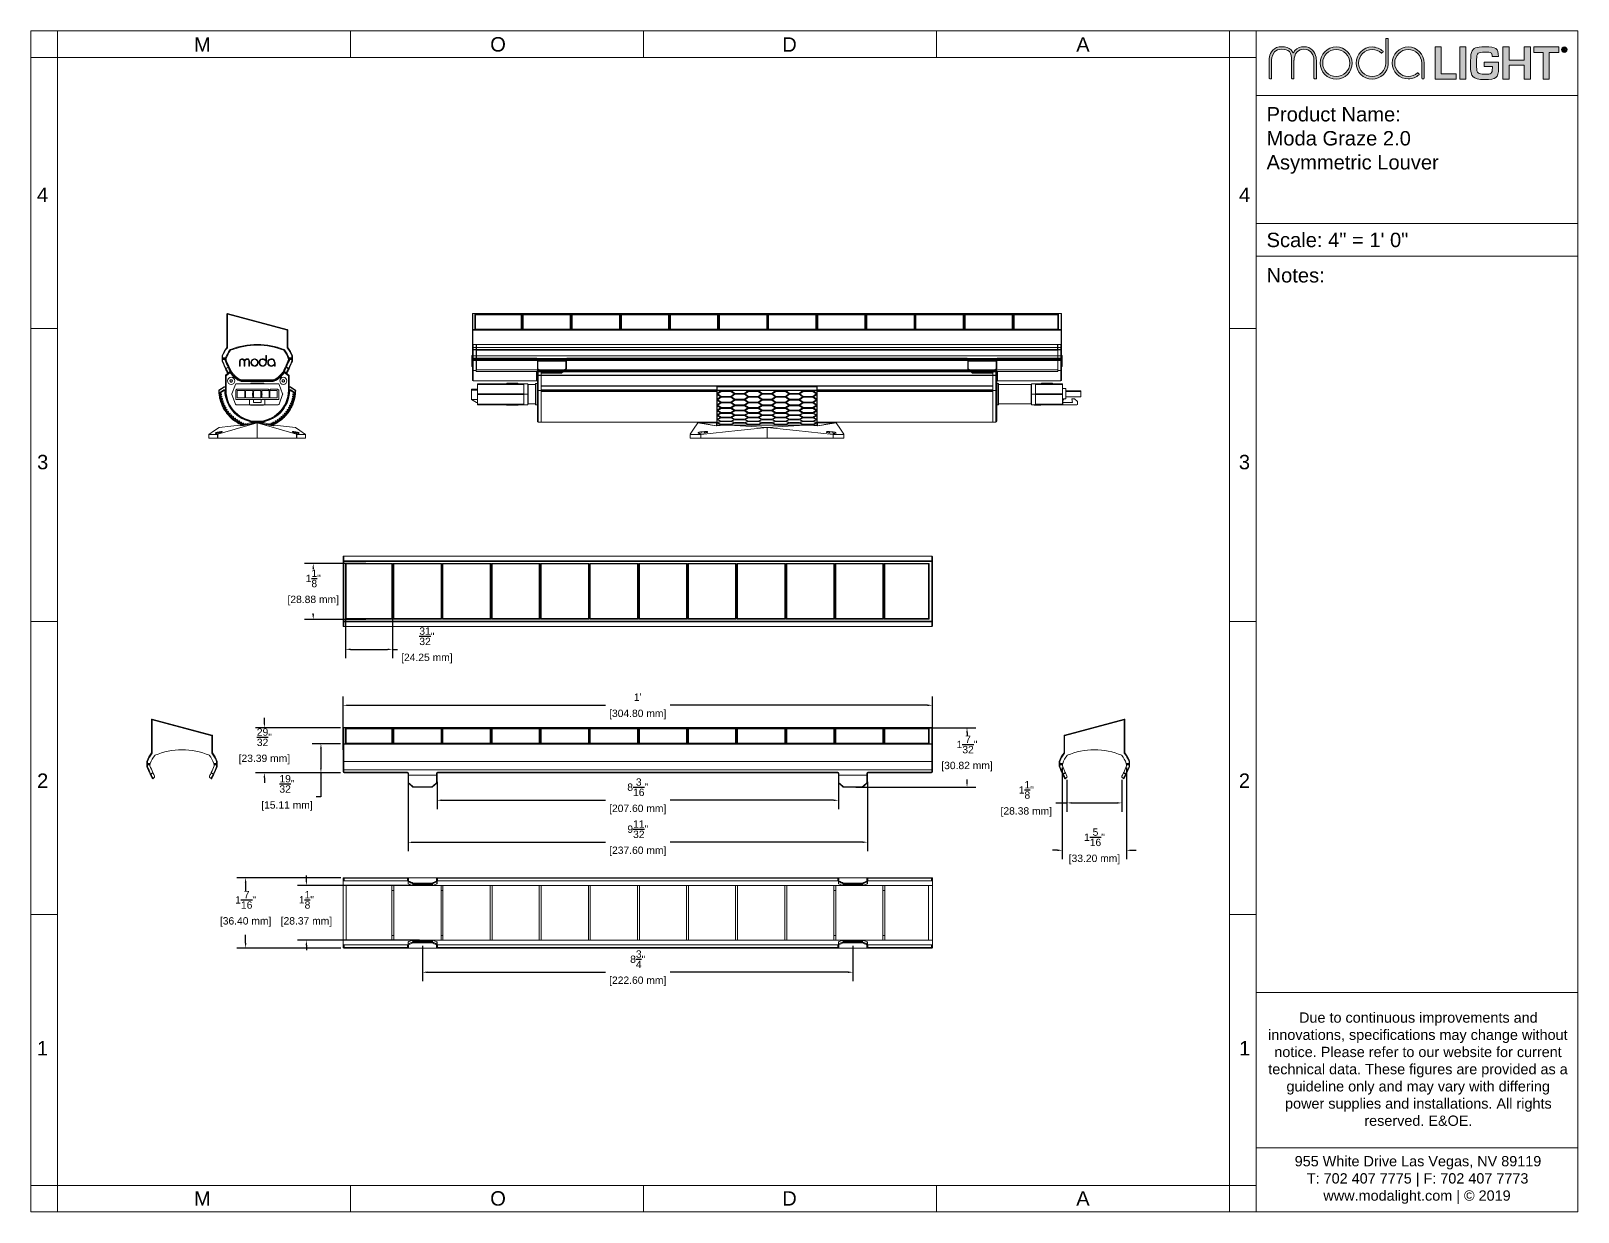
# Paper-space layout 'Layout1' of a CAD drawing. Header units: inches. Extents: x 0 to 10.5, y 0 to 8.
# The model-space entities are those that its viewports show. They can reach past a viewport. Long polylines and large blocks are cut down to what shows.
import ezdxf

# ---------------------------------------------------------------- set-up
doc = ezdxf.new("R2010")
doc.units = ezdxf.units.IN
doc.header["$MEASUREMENT"] = 0
doc.layers.get('Defpoints').update_dxf_attribs({"color": 1})
for name, color, linetype in [('Asymetric', 7, 'Continuous'), ('Graze 2.0 Int', 7, 'Continuous'), ('TITLE BLOCK', 250, 'Continuous')]:
    doc.layers.add(name, color=color, linetype=linetype)
doc.styles.get("Standard").update_dxf_attribs({"font": 'Arial.ttf'})
doc.dimstyles.new('.1 DIM', dxfattribs={"dimscale": 0, "dimtxt": 0.15, "dimasz": 0.1, "dimexe": 0.18, "dimexo": 0.0625, "dimgap": 0.09, "dimtad": 0, "dimtih": 1, "dimtoh": 1, "dimdec": 5, "dimzin": 0, "dimdsep": 46, "dimlunit": 4, "dimtxsty": 'Standard', "dimcen": 0.09, "dimadec": 0, "dimazin": 0, "dimtfac": 1, "dimtdec": 5, "dimtofl": 0, "dimtmove": 0, "dimatfit": 3, "dimfxl": 1, "dimtolj": 1, "dimtzin": 0, "dimarcsym": 0})

psp = doc.layouts.get("Layout1")

# ---------------------------------------------------------------- texts
at = {"layer": 'TITLE BLOCK', "color": 250, "true_color": 0x231f20, "char_height": 0.0978}
for s, insert, attachment_point, rotation in [('M', (1.222, 7.875), 9, 0), ('O', (3.119, 7.875), 7, 0), ('D', (5.2, 7.875), 9, 0), ('A', (7.097, 7.875), 7, 0), ('4', (0.118, 6.953), 3, 360), ('4', (8.202, 6.953), 1, 0), ('3', (0.119, 5.039), 9, 360), ('3', (8.201, 5.039), 7, 0)]:
    psp.add_mtext(s, dxfattribs=dict(at, insert=insert, attachment_point=attachment_point, rotation=rotation))
at = {"layer": 'TITLE BLOCK', "color": 250, "true_color": 0x231f20}
for s, insert, char_height, attachment_point in [('Product Name:\\PModa Graze 2.0\\PAsymmetric Louver', (8.389, 7.046), 0.09782, 7), ('Scale: 4" = 1\' 0"', (8.389, 6.547), 0.09782, 7), ('\\fArial|b0|i0|c0|p34;\\W1;Notes:', (8.389, 6.307), 0.09782, 7), ('2', (0.119, 2.975), 0.0978, 3), ('2', (8.201, 2.975), 0.0978, 1), ('\\fArial|b0|i0|c0|p34;\\W1;1', (0.118, 1.061), 0.09782, 9), ('\\fArial|b0|i0|c0|p34;\\W1;1', (8.202, 1.061), 0.09782, 7), ('M', (1.222, 0.139), 0.0978, 3), ('O', (3.119, 0.139), 0.0978, 1), ('D', (5.2, 0.139), 0.0978, 3), ('A', (7.097, 0.139), 0.0978, 1)]:
    psp.add_mtext(s, dxfattribs=dict(at, insert=insert, char_height=char_height, attachment_point=attachment_point))
at = {"layer": 'TITLE BLOCK', "char_height": 0.07, "attachment_point": 1}
for s, insert in [('\\pi0.21674;Due to continuous improvements and \\P\\pi0.00665;innovations, specifications may change without \\P\\pi0.04866;notice. Please refer to our website for current \\P\\pi0.0076;technical data. These figures are provided as a \\P\\pi0.13127;guideline only and may vary with differing \\P\\pi0.12172;power supplies and installations. All rights \\P\\pi0.65985;reserved. E&OE.', (8.393, 1.353)), ('\\pi0.19382;955 White Drive Las Vegas, NV 89119\\P\\pi0.27643;T: 702 407 7775 | F: 702 407 7773\\P\\pi0.38864;www.modalight.com | {\\C250;\\c2105123;© 2019}', (8.386, 0.378))]:
    psp.add_mtext_dynamic_manual_height_columns(s, width=2.03689, gutter_width=1, heights=[0], dxfattribs=dict(at, insert=insert))

msp = doc.modelspace()

# ---------------------------------------------------------------- blocks, each defined once
blk = doc.blocks.new('*D4')
at = {"layer": 'Defpoints', "color": 0, "lineweight": -2, "transparency": 16777216}
for p, q in [((4.072, 8.285), (4.072, 9.374)), ((4.172, 9.194), (9.414, 9.194)), ((15.972, 9.194), (10.73, 9.194)), ((16.072, 8.285), (16.072, 9.374))]:
    blk.add_line(p, q, dxfattribs=at)
at = {"layer": 'Defpoints', "color": 0, "transparency": 16777216}
for p in [(16.072, 9.194), (4.072, 8.222), (16.072, 8.222)]:
    blk.add_point(p, dxfattribs=at)
for points in [[(4.172, 9.21), (4.172, 9.177), (4.072, 9.194)], [(15.972, 9.21), (15.972, 9.177), (16.072, 9.194)]]:
    blk.add_solid(points, dxfattribs=at)
at = {"layer": 'Defpoints', "color": 0, "transparency": 16777216, "char_height": 0.15, "attachment_point": 5}
for s, insert in [("\\A1;1'", (10.072, 9.359)), ('\\A1;[304.80 mm]', (10.072, 9.008))]:
    blk.add_mtext(s, dxfattribs=dict(at, insert=insert))
blk = doc.blocks.new('*D5')
at = {"layer": 'Defpoints', "color": 0, "lineweight": -2, "transparency": 16777216}
for p, q in [((2.469, 8.838), (2.469, 8.938)), ((4.022, 8.738), (2.289, 8.738)), ((4.022, 7.817), (2.289, 7.817)), ((2.469, 7.717), (2.469, 7.617))]:
    blk.add_line(p, q, dxfattribs=at)
at = {"layer": 'Defpoints', "color": 0, "transparency": 16777216}
for p in [(4.084, 8.738), (2.469, 7.817), (4.084, 7.817)]:
    blk.add_point(p, dxfattribs=at)
for points in [[(2.452, 8.838), (2.485, 8.838), (2.469, 8.738)], [(2.452, 7.717), (2.485, 7.717), (2.469, 7.817)]]:
    blk.add_solid(points, dxfattribs=at)
at = {"layer": 'Defpoints', "color": 0, "transparency": 16777216, "char_height": 0.15, "attachment_point": 5}
for s, insert in [('\\A1;{\\H1x;\\S29/32;}"', (2.469, 8.544)), ('\\A1;[23.39 mm]', (2.469, 8.092))]:
    blk.add_mtext(s, dxfattribs=dict(at, insert=insert))
blk = doc.blocks.new('*D6')
at = {"layer": 'Defpoints', "color": 0, "lineweight": -2, "transparency": 16777216}
for p, q in [((14.517, 8.738), (16.958, 8.738)), ((16.778, 8.638), (16.778, 8.581)), ((16.778, 7.625), (16.778, 7.682)), ((14.517, 7.525), (16.958, 7.525))]:
    blk.add_line(p, q, dxfattribs=at)
at = {"layer": 'Defpoints', "color": 0, "transparency": 16777216}
for p in [(14.454, 8.738), (16.778, 8.738), (14.454, 7.525)]:
    blk.add_point(p, dxfattribs=at)
for points in [[(16.762, 8.638), (16.795, 8.638), (16.778, 8.738)], [(16.762, 7.625), (16.795, 7.625), (16.778, 7.525)]]:
    blk.add_solid(points, dxfattribs=at)
at = {"layer": 'Defpoints', "color": 0, "transparency": 16777216, "char_height": 0.15, "attachment_point": 5}
for s, insert in [('\\A1;1{\\H1x;\\S7/32;}"', (16.778, 8.396)), ('\\A1;[30.82 mm]', (16.778, 7.946))]:
    blk.add_mtext(s, dxfattribs=dict(at, insert=insert))
blk = doc.blocks.new('*D7')
at = {"layer": 'Defpoints', "color": 0, "lineweight": -2, "transparency": 16777216}
for p, q in [((5.986, 7.635), (5.986, 7.079)), ((14.159, 7.635), (14.159, 7.079)), ((6.086, 7.259), (9.414, 7.259)), ((14.059, 7.259), (10.73, 7.259))]:
    blk.add_line(p, q, dxfattribs=at)
at = {"layer": 'Defpoints', "color": 0, "transparency": 16777216}
for p in [(5.986, 7.697), (14.159, 7.697), (5.986, 7.259)]:
    blk.add_point(p, dxfattribs=at)
for points in [[(6.086, 7.276), (6.086, 7.242), (5.986, 7.259)], [(14.059, 7.276), (14.059, 7.242), (14.159, 7.259)]]:
    blk.add_solid(points, dxfattribs=at)
at = {"layer": 'Defpoints', "color": 0, "transparency": 16777216, "char_height": 0.15, "attachment_point": 5}
for s, insert in [('\\A1;8{\\H1x;\\S3/16;}"', (10.072, 7.526)), ('\\A1;[207.60 mm]', (10.072, 7.073))]:
    blk.add_mtext(s, dxfattribs=dict(at, insert=insert))
blk = doc.blocks.new('*D8')
at = {"layer": 'Defpoints', "color": 0, "lineweight": -2, "transparency": 16777216}
for p, q in [((5.69, 4.296), (5.69, 3.577)), ((14.454, 4.296), (14.454, 3.577)), ((5.79, 3.757), (9.414, 3.757)), ((14.354, 3.757), (10.73, 3.757))]:
    blk.add_line(p, q, dxfattribs=at)
at = {"layer": 'Defpoints', "color": 0, "transparency": 16777216}
for p in [(5.69, 4.358), (14.454, 4.358), (14.454, 3.757)]:
    blk.add_point(p, dxfattribs=at)
for points in [[(5.79, 3.774), (5.79, 3.74), (5.69, 3.757)], [(14.354, 3.774), (14.354, 3.74), (14.454, 3.757)]]:
    blk.add_solid(points, dxfattribs=at)
at = {"layer": 'Defpoints', "color": 0, "transparency": 16777216, "char_height": 0.15, "attachment_point": 5}
for s, insert in [('\\A1;8{\\H1x;\\S3/4;}"', (10.072, 4.022)), ('\\A1;[222.60 mm]', (10.072, 3.572))]:
    blk.add_mtext(s, dxfattribs=dict(at, insert=insert))
blk = doc.blocks.new('*D10')
at = {"layer": 'Defpoints', "color": 0, "lineweight": -2, "transparency": 16777216}
for p, q in [((4.022, 8.412), (3.441, 8.412)), ((3.621, 8.312), (3.621, 7.917)), ((4.022, 7.817), (3.441, 7.817)), ((3.621, 7.817), (3.621, 7.327)), ((3.621, 7.327), (3.521, 7.327))]:
    blk.add_line(p, q, dxfattribs=at)
at = {"layer": 'Defpoints', "color": 0, "transparency": 16777216}
for p in [(4.084, 8.412), (3.621, 7.817), (4.084, 7.817)]:
    blk.add_point(p, dxfattribs=at)
for points in [[(3.604, 8.312), (3.637, 8.312), (3.621, 8.412)], [(3.604, 7.917), (3.637, 7.917), (3.621, 7.817)]]:
    blk.add_solid(points, dxfattribs=at)
at = {"layer": 'Defpoints', "color": 0, "transparency": 16777216, "char_height": 0.15, "attachment_point": 5}
for s, insert in [('\\A1;{\\H1x;\\S19/32;}"', (2.929, 7.594)), ('\\A1;[15.11 mm]', (2.929, 7.142))]:
    blk.add_mtext(s, dxfattribs=dict(at, insert=insert))
blk = doc.blocks.new('*D11')
at = {"layer": 'Defpoints', "color": 0, "lineweight": -2, "transparency": 16777216}
for p, q in [((4.029, 5.683), (1.907, 5.683)), ((2.087, 5.583), (2.087, 5.416)), ((2.087, 4.35), (2.087, 4.517)), ((4.029, 4.25), (1.907, 4.25))]:
    blk.add_line(p, q, dxfattribs=at)
at = {"layer": 'Defpoints', "color": 0, "transparency": 16777216}
for p in [(4.092, 5.683), (2.087, 4.25), (4.092, 4.25)]:
    blk.add_point(p, dxfattribs=at)
for points in [[(2.07, 5.583), (2.103, 5.583), (2.087, 5.683)], [(2.07, 4.35), (2.103, 4.35), (2.087, 4.25)]]:
    blk.add_solid(points, dxfattribs=at)
at = {"layer": 'Defpoints', "color": 0, "transparency": 16777216, "char_height": 0.15, "attachment_point": 5}
for s, insert in [('\\A1;1{\\H1x;\\S7/16;}"', (2.087, 5.231)), ('\\A1;[36.40 mm]', (2.087, 4.781))]:
    blk.add_mtext(s, dxfattribs=dict(at, insert=insert))
blk = doc.blocks.new('*D12')
at = {"layer": 'Defpoints', "color": 0, "lineweight": -2, "transparency": 16777216}
for p, q in [((3.325, 5.625), (3.325, 5.725)), ((5.628, 5.525), (3.145, 5.525)), ((5.628, 4.408), (3.145, 4.408)), ((3.325, 4.308), (3.325, 4.208))]:
    blk.add_line(p, q, dxfattribs=at)
at = {"layer": 'Defpoints', "color": 0, "transparency": 16777216}
for p in [(3.325, 5.525), (5.69, 5.525), (5.69, 4.408)]:
    blk.add_point(p, dxfattribs=at)
for points in [[(3.308, 5.625), (3.341, 5.625), (3.325, 5.525)], [(3.308, 4.308), (3.341, 4.308), (3.325, 4.408)]]:
    blk.add_solid(points, dxfattribs=at)
at = {"layer": 'Defpoints', "color": 0, "transparency": 16777216, "char_height": 0.15, "attachment_point": 5}
for s, insert in [('\\A1;1{\\H1x;\\S1/8;}"', (3.325, 5.232)), ('\\A1;[28.37 mm]', (3.325, 4.781))]:
    blk.add_mtext(s, dxfattribs=dict(at, insert=insert))
blk = doc.blocks.new('*D13')
at = {"layer": 'Defpoints', "color": 0, "lineweight": -2, "transparency": 16777216}
for p, q in [((4.123, 11.451), (4.123, 10.153)), ((5.078, 11.451), (5.078, 10.153)), ((4.223, 10.333), (4.978, 10.333)), ((5.078, 10.333), (5.178, 10.333))]:
    blk.add_line(p, q, dxfattribs=at)
at = {"layer": 'Defpoints', "color": 0, "transparency": 16777216}
for p in [(4.123, 11.513), (5.078, 11.513), (5.078, 10.333)]:
    blk.add_point(p, dxfattribs=at)
for points in [[(4.223, 10.35), (4.223, 10.317), (4.123, 10.333)], [(4.978, 10.35), (4.978, 10.317), (5.078, 10.333)]]:
    blk.add_solid(points, dxfattribs=at)
at = {"layer": 'Defpoints', "color": 0, "transparency": 16777216, "char_height": 0.15, "attachment_point": 5}
for s, insert in [('\\A1;{\\H1x;\\S31/32;}"', (5.778, 10.6)), ('\\A1;[24.25 mm]', (5.778, 10.148))]:
    blk.add_mtext(s, dxfattribs=dict(at, insert=insert))
blk = doc.blocks.new('*D14')
at = {"layer": 'Defpoints', "color": 0, "lineweight": -2, "transparency": 16777216}
for p, q in [((4.538, 12.082), (3.284, 12.082)), ((3.464, 11.982), (3.464, 11.964)), ((3.464, 11.044), (3.464, 11.062)), ((4.538, 10.944), (3.284, 10.944))]:
    blk.add_line(p, q, dxfattribs=at)
at = {"layer": 'Defpoints', "color": 0, "transparency": 16777216}
for p in [(4.601, 12.082), (3.464, 10.944), (4.601, 10.944)]:
    blk.add_point(p, dxfattribs=at)
for points in [[(3.447, 11.982), (3.48, 11.982), (3.464, 12.082)], [(3.447, 11.044), (3.48, 11.044), (3.464, 10.944)]]:
    blk.add_solid(points, dxfattribs=at)
at = {"layer": 'Defpoints', "color": 0, "transparency": 16777216, "char_height": 0.15, "attachment_point": 5}
for s, insert in [('\\A1;1{\\H1x;\\S1/8;}"', (3.464, 11.778)), ('\\A1;[28.88 mm]', (3.464, 11.328))]:
    blk.add_mtext(s, dxfattribs=dict(at, insert=insert))
blk = doc.blocks.new('*D17')
at = {"layer": 'Defpoints', "color": 0, "lineweight": -2, "transparency": 16777216}
for p, q in [((5.395, 7.631), (5.396, 6.223)), ((14.749, 7.635), (14.75, 6.226)), ((5.496, 6.403), (9.415, 6.404)), ((14.65, 6.406), (10.731, 6.405))]:
    blk.add_line(p, q, dxfattribs=at)
at = {"layer": 'Defpoints', "color": 0, "transparency": 16777216}
for p in [(5.395, 7.694), (14.749, 7.697), (5.396, 6.403)]:
    blk.add_point(p, dxfattribs=at)
for points in [[(5.496, 6.419), (5.496, 6.386), (5.396, 6.403)], [(14.65, 6.423), (14.65, 6.389), (14.75, 6.406)]]:
    blk.add_solid(points, dxfattribs=at)
at = {"layer": 'Defpoints', "color": 0, "transparency": 16777216, "char_height": 0.15, "attachment_point": 5}
for s, insert in [('\\A1;9{\\H1x;\\S11/32;}"', (10.073, 6.671)), ('\\A1;[237.60 mm]', (10.073, 6.219))]:
    blk.add_mtext(s, dxfattribs=dict(at, insert=insert))
blk = doc.blocks.new('*D18')
at = {"layer": 'Defpoints', "color": 0, "lineweight": -2, "transparency": 16777216}
for p, q in [((18.719, 7.929), (18.719, 6.061)), ((20.026, 7.929), (20.026, 6.061)), ((18.619, 6.241), (18.519, 6.241)), ((20.126, 6.241), (20.226, 6.241))]:
    blk.add_line(p, q, dxfattribs=at)
at = {"layer": 'Defpoints', "color": 0, "transparency": 16777216}
for p in [(18.719, 7.991), (20.026, 7.991), (18.719, 6.241)]:
    blk.add_point(p, dxfattribs=at)
for points in [[(18.619, 6.257), (18.619, 6.224), (18.719, 6.241)], [(20.126, 6.257), (20.126, 6.224), (20.026, 6.241)]]:
    blk.add_solid(points, dxfattribs=at)
at = {"layer": 'Defpoints', "color": 0, "transparency": 16777216, "char_height": 0.15, "attachment_point": 5}
for s, insert in [('\\A1;1{\\H1x;\\S5/16;}"', (19.373, 6.506)), ('\\A1;[33.20 mm]', (19.373, 6.055))]:
    blk.add_mtext(s, dxfattribs=dict(at, insert=insert))
blk = doc.blocks.new('*D19')
at = {"layer": 'Defpoints', "color": 0, "lineweight": -2, "transparency": 16777216}
for p, q in [((18.814, 7.677), (18.814, 7.026)), ((19.931, 7.677), (19.931, 7.026)), ((18.584, 7.206), (18.814, 7.206)), ((18.914, 7.206), (19.831, 7.206))]:
    blk.add_line(p, q, dxfattribs=at)
at = {"layer": 'Defpoints', "color": 0, "transparency": 16777216}
for p in [(18.814, 7.74), (19.931, 7.74), (19.931, 7.206)]:
    blk.add_point(p, dxfattribs=at)
for points in [[(18.914, 7.222), (18.914, 7.189), (18.814, 7.206)], [(19.831, 7.222), (19.831, 7.189), (19.931, 7.206)]]:
    blk.add_solid(points, dxfattribs=at)
at = {"layer": 'Defpoints', "color": 0, "transparency": 16777216, "char_height": 0.15, "attachment_point": 5}
for s, insert in [('\\A1;1{\\H1x;\\S1/8;}"', (17.985, 7.471)), ('\\A1;[28.38 mm]', (17.985, 7.02))]:
    blk.add_mtext(s, dxfattribs=dict(at, insert=insert))

# ---------------------------------------------------------------- dimensions: what is measured, and where the dimension line sits
at = {"layer": 'Defpoints'}
for base, p1, p2, picture, middle in [((3.4638229476, 10.944490873), (4.6007526425, 12.0816758721), (4.6007526425, 10.944490873), '*D14', (3.4638229476, 11.5130833726)), ((2.468808, 7.817113), (4.08402, 8.738113), (4.08402, 7.817113), '*D5', (2.468808, 8.277613)), ((16.778169, 8.738113), (14.454049, 7.52469), (14.454049, 8.738113), '*D6', (16.778169, 8.131401)), ((3.620727, 7.817113), (4.08402, 8.411904), (4.08402, 7.817113), '*D10', (2.929363, 7.327458)), ((2.086604, 4.249823), (4.091894, 5.682894), (4.091894, 4.249823), '*D11', (2.086604, 4.966358))]:
    dim = msp.add_linear_dim(base=base, p1=p1, p2=p2, angle=90, dimstyle='.1 DIM', override={"dimscale": 1, "dimpost": '\\X'}, dxfattribs=at)
    dim.commit()
    dim.dimension.update_dxf_attribs({"geometry": picture, "text_midpoint": middle, "dimtype": 160})
for base, p1, p2, picture, middle in [((5.0781149, 10.3332277), (4.1233904, 11.5130834), (5.0781149, 11.5130834), '*D13', (5.7776647, 10.3332277)), ((16.072209, 9.193589), (4.072209, 8.222484), (16.072209, 8.222484), '*D4', (10.072209, 9.193589)), ((18.719335, 6.240629), (20.026421, 7.99139), (18.719335, 7.99139), '*D18', (19.372878, 6.240629))]:
    dim = msp.add_linear_dim(base=base, p1=p1, p2=p2, dimstyle='.1 DIM', override={"dimscale": 1, "dimpost": '\\X'}, dxfattribs=at)
    dim.commit()
    dim.dimension.update_dxf_attribs({"geometry": picture, "text_midpoint": middle})
dim = msp.add_aligned_dim(p1=(14.749374, 7.697393), p2=(5.395044, 7.693737), distance=1.291225, dimstyle='.1 DIM', override={"dimscale": 1, "dimpost": '\\X'}, dxfattribs=at)
dim.commit()
dim.dimension.update_dxf_attribs({"geometry": '*D17', "text_midpoint": (10.072714, 6.404341)})
for base, p1, p2, override, picture, middle in [((5.985693, 7.25888), (14.158725, 7.697393), (5.985693, 7.697393), {"dimscale": 1, "dimpost": '\\X'}, '*D7', (10.072209, 7.25888)), ((19.931447, 7.205812), (18.814309, 7.73981), (19.931447, 7.73981), {"dimscale": 1, "dimpost": '\\X', "dimtmove": 1}, '*D19', (17.984537, 7.205812)), ((14.454049, 3.75705), (5.690369, 4.358404), (14.454049, 4.358404), {"dimscale": 1, "dimpost": '\\X'}, '*D8', (10.072209, 3.75705))]:
    dim = msp.add_linear_dim(base=base, p1=p1, p2=p2, dimstyle='.1 DIM', override=override, dxfattribs=at)
    dim.commit()
    dim.dimension.update_dxf_attribs({"geometry": picture, "text_midpoint": middle, "dimtype": 160})
dim = msp.add_linear_dim(base=(3.324524, 5.524907), p1=(5.690369, 4.407809), p2=(5.690369, 5.524907), angle=90, dimstyle='.1 DIM', override={"dimscale": 1, "dimpost": '\\X'}, dxfattribs=at)
dim.commit()
dim.dimension.update_dxf_attribs({"geometry": '*D12', "text_midpoint": (3.324524, 4.966358)})

# ---------------------------------------------------------------- linework, layer by layer
at = {"layer": 'Asymetric', "linetype": 'Continuous', "lineweight": 15}
for p, q in [((1.703861, 16.481268), (1.703861, 17.158969)), ((1.703861, 17.158969), (1.715672, 17.158969)), ((2.931597, 16.833163), (1.715672, 17.158969)), ((1.715672, 17.158969), (1.715672, 16.477139)), ((1.718729, 17.170377), (2.934654, 16.844571)), ((6.704828, 16.832961), (6.704828, 17.158768)), ((18.693016, 17.170579), (6.716639, 17.170579)), ((6.716639, 17.170579), (6.716639, 17.170176)), ((6.716639, 17.170176), (6.716639, 16.84437)), ((18.693016, 17.170176), (6.716639, 17.170176)), ((6.756009, 17.159627), (7.710733, 17.159627)), ((6.756009, 16.854919), (6.756009, 17.159627)), ((7.699325, 17.148218), (6.767417, 17.148218)), ((6.76782, 17.145054), (6.76782, 16.855322)), ((7.698922, 16.855322), (7.698922, 17.145054)), ((7.710733, 17.159627), (7.710733, 16.854919)), ((7.726481, 17.159627), (8.710733, 17.159627)), ((7.726481, 16.854919), (7.726481, 17.159627)), ((8.699324, 17.148218), (7.73789, 17.148218)), ((7.738292, 17.145054), (7.738292, 16.855322)), ((8.698922, 16.855322), (8.698922, 17.145054)), ((8.710733, 17.159627), (8.710733, 16.854919)), ((8.726481, 17.159627), (9.710733, 17.159627)), ((8.726481, 16.854919), (8.726481, 17.159627)), ((9.699324, 17.148218), (8.73789, 17.148218)), ((8.738292, 17.145054), (8.738292, 16.855322)), ((9.698922, 16.855322), (9.698922, 17.145054)), ((9.710733, 17.159627), (9.710733, 16.854919)), ((9.726481, 17.159627), (10.710733, 17.159627)), ((9.726481, 16.854919), (9.726481, 17.159627)), ((10.699325, 17.148218), (9.73789, 17.148218)), ((9.738292, 17.145054), (9.738292, 16.855322)), ((10.698922, 16.855322), (10.698922, 17.145054)), ((10.710733, 17.159627), (10.710733, 16.854919)), ((10.726481, 17.159627), (11.710733, 17.159627)), ((10.726481, 16.854919), (10.726481, 17.159627)), ((11.699324, 17.148218), (10.73789, 17.148218)), ((10.738292, 17.145054), (10.738292, 16.855322)), ((11.698922, 16.855322), (11.698922, 17.145054)), ((11.710733, 17.159627), (11.710733, 16.854919)), ((11.726481, 17.159627), (12.710733, 17.159627)), ((11.726481, 16.854919), (11.726481, 17.159627)), ((12.699324, 17.148218), (11.73789, 17.148218)), ((11.738292, 17.145054), (11.738292, 16.855322)), ((12.698922, 16.855322), (12.698922, 17.145054)), ((12.710733, 17.159627), (12.710733, 16.854919)), ((12.726481, 17.159627), (13.710733, 17.159627)), ((12.726481, 16.854919), (12.726481, 17.159627)), ((13.699325, 17.148218), (12.73789, 17.148218)), ((12.738292, 17.145054), (12.738292, 16.855322)), ((13.698922, 16.855322), (13.698922, 17.145054)), ((13.710733, 17.159627), (13.710733, 16.854919)), ((13.726481, 17.159627), (14.710733, 17.159627)), ((13.726481, 16.854919), (13.726481, 17.159627)), ((14.699324, 17.148218), (13.73789, 17.148218)), ((13.738292, 17.145054), (13.738292, 16.855322)), ((14.698922, 16.855322), (14.698922, 17.145054)), ((14.710733, 17.159627), (14.710733, 16.854919)), ((14.726481, 17.159627), (15.710733, 17.159627)), ((14.726481, 16.854919), (14.726481, 17.159627)), ((15.699324, 17.148218), (14.73789, 17.148218)), ((14.738292, 17.145054), (14.738292, 16.855322)), ((15.698922, 16.855322), (15.698922, 17.145054)), ((15.710733, 17.159627), (15.710733, 16.854919)), ((15.726481, 17.159627), (16.710733, 17.159627)), ((15.726481, 16.854919), (15.726481, 17.159627)), ((16.699325, 17.148218), (15.73789, 17.148218)), ((15.738292, 17.145054), (15.738292, 16.855322)), ((16.698922, 16.855322), (16.698922, 17.145054)), ((16.710733, 17.159627), (16.710733, 16.854919)), ((16.726481, 17.159627), (17.710733, 17.159627)), ((16.726481, 16.854919), (16.726481, 17.159627)), ((17.699324, 17.148218), (16.73789, 17.148218)), ((16.738292, 17.145054), (16.738292, 16.855322)), ((17.698922, 16.855322), (17.698922, 17.145054)), ((17.710733, 17.159627), (17.710733, 16.854919)), ((17.726481, 17.159627), (18.64026, 17.159627)), ((17.726481, 16.854919), (17.726481, 17.159627)), ((18.628852, 17.148218), (17.737889, 17.148218)), ((17.738292, 17.145054), (17.738292, 16.855322)), ((18.62845, 16.855322), (18.62845, 17.145054)), ((18.64026, 17.159627), (18.64026, 16.854919)), ((18.693016, 17.170579), (18.693016, 17.170176)), ((18.693016, 16.84437), (18.693016, 17.170176)), ((18.704828, 17.158768), (18.704828, 16.832961)), ((2.931597, 16.477139), (2.931597, 16.833163)), ((2.931597, 16.833163), (2.943408, 16.833163)), ((2.943408, 16.833163), (2.943408, 16.481268)), ((6.704828, 16.832961), (6.716639, 16.832961)), ((6.704828, 16.476938), (6.704828, 16.832961)), ((6.716639, 16.84437), (6.716639, 16.832961)), ((6.716639, 16.84437), (18.693016, 16.84437)), ((18.693016, 16.832961), (6.716639, 16.832961)), ((6.716639, 16.832961), (6.716639, 16.481067)), ((7.710733, 16.854919), (6.756009, 16.854919)), ((7.707676, 16.855322), (6.759065, 16.855322)), ((8.710733, 16.854919), (7.726481, 16.854919)), ((8.707676, 16.855322), (7.729538, 16.855322)), ((9.710733, 16.854919), (8.726481, 16.854919)), ((9.707676, 16.855322), (8.729538, 16.855322)), ((10.710733, 16.854919), (9.726481, 16.854919)), ((10.707676, 16.855322), (9.729538, 16.855322)), ((11.710733, 16.854919), (10.726481, 16.854919)), ((11.707676, 16.855322), (10.729538, 16.855322)), ((12.710733, 16.854919), (11.726481, 16.854919)), ((12.707676, 16.855322), (11.729538, 16.855322)), ((13.710733, 16.854919), (12.726481, 16.854919)), ((13.707676, 16.855322), (12.729538, 16.855322)), ((14.710733, 16.854919), (13.726481, 16.854919)), ((14.707676, 16.855322), (13.729538, 16.855322)), ((15.710733, 16.854919), (14.726481, 16.854919)), ((15.707676, 16.855322), (14.729538, 16.855322)), ((16.710733, 16.854919), (15.726481, 16.854919)), ((16.707676, 16.855322), (15.729538, 16.855322)), ((17.710733, 16.854919), (16.726481, 16.854919)), ((17.707676, 16.855322), (16.729538, 16.855322)), ((18.64026, 16.854919), (17.726481, 16.854919)), ((18.637204, 16.855322), (17.729538, 16.855322)), ((18.693016, 16.84437), (18.693016, 16.832961)), ((18.693016, 16.481067), (18.693016, 16.832961)), ((18.704828, 16.832961), (18.693016, 16.832961)), ((18.704828, 16.832961), (18.704828, 16.476938)), ((1.766853, 16.431416), (1.766853, 16.434156)), ((2.880416, 16.434156), (2.880416, 16.431416)), ((6.704828, 16.309996), (6.704828, 16.476938)), ((6.716639, 16.481067), (6.716639, 16.312225)), ((18.693016, 16.481067), (6.716639, 16.481067)), ((18.693016, 16.312225), (18.693016, 16.481067)), ((18.704828, 16.476938), (18.704828, 16.309996)), ((1.607099, 16.269465), (1.607099, 16.312426)), ((1.607099, 16.269465), (1.61891, 16.269465)), ((1.607099, 16.261591), (1.607099, 16.269465)), ((1.607099, 16.237969), (1.607099, 16.261591)), ((1.607099, 16.237969), (1.61891, 16.237969)), ((1.607099, 16.20429), (1.607099, 16.237969)), ((1.61891, 16.310197), (1.61891, 16.269465)), ((1.61891, 16.269465), (1.676781, 16.269465)), ((1.61891, 16.269465), (1.61891, 16.24978)), ((1.670091, 16.24978), (1.61891, 16.24978)), ((1.61891, 16.24978), (1.61891, 16.237969)), ((1.670091, 16.237969), (1.61891, 16.237969)), ((1.61891, 16.237969), (1.61891, 16.206643)), ((1.670091, 16.24978), (1.670091, 16.237969)), ((1.670091, 16.216878), (1.670091, 16.237969)), ((1.689659, 16.05002), (1.730038, 16.080448)), ((2.956125, 16.046808), (2.915748, 16.077234)), ((2.919325, 16.084996), (2.961151, 16.053478)), ((2.970489, 16.269465), (3.028359, 16.269465)), ((3.028359, 16.24978), (2.977178, 16.24978)), ((2.977178, 16.237969), (2.977178, 16.24978)), ((3.028359, 16.237969), (2.977178, 16.237969)), ((2.977178, 16.237969), (2.977178, 16.216878)), ((3.028359, 16.269465), (3.028359, 16.310197)), ((3.028359, 16.269465), (3.04017, 16.269465)), ((3.028359, 16.24978), (3.028359, 16.269465)), ((3.028359, 16.237969), (3.028359, 16.24978)), ((3.028359, 16.237969), (3.04017, 16.237969)), ((3.028359, 16.206643), (3.028359, 16.237969)), ((3.04017, 16.312426), (3.04017, 16.269465)), ((3.04017, 16.269465), (3.04017, 16.261591)), ((3.04017, 16.261591), (3.04017, 16.237969)), ((3.04017, 16.237969), (3.04017, 16.20429)), ((6.704828, 16.269263), (6.704828, 16.309996)), ((6.704828, 16.269263), (6.716639, 16.269263)), ((18.693016, 16.312225), (6.716639, 16.312225)), ((6.716639, 16.312225), (6.716639, 16.269263)), ((6.724513, 16.261389), (8.015851, 16.261389)), ((6.724513, 16.249578), (6.724513, 16.261389)), ((8.015851, 16.249578), (6.724513, 16.249578)), ((8.015851, 16.249578), (8.015851, 16.261389)), ((8.027662, 16.206442), (8.027662, 16.237767)), ((8.027662, 16.237767), (8.039473, 16.237767)), ((8.027662, 16.053277), (8.027662, 16.206442)), ((8.039473, 16.237767), (8.039473, 16.204089)), ((8.039473, 16.204089), (8.606501, 16.204089)), ((8.039473, 16.204089), (8.039473, 16.048316)), ((8.606501, 16.204089), (8.606501, 16.237767)), ((8.606501, 16.237767), (8.618312, 16.237767)), ((8.606501, 16.048316), (8.606501, 16.204089)), ((8.618312, 16.237767), (8.618312, 16.206442)), ((8.618312, 16.206442), (8.618312, 16.053277)), ((8.630123, 16.261389), (16.779532, 16.261389)), ((8.630123, 16.261389), (8.630123, 16.249578)), ((16.779532, 16.249578), (8.630123, 16.249578)), ((16.779532, 16.261389), (16.779532, 16.249578)), ((16.791343, 16.206442), (16.791343, 16.237767)), ((16.803154, 16.237767), (16.791343, 16.237767)), ((16.791343, 16.053277), (16.791343, 16.206442)), ((16.803154, 16.237767), (16.803154, 16.204089)), ((16.803154, 16.204089), (17.370182, 16.204089)), ((16.803154, 16.204089), (16.803154, 16.048316)), ((17.370182, 16.204089), (17.370182, 16.237767)), ((17.370182, 16.237767), (17.381993, 16.237767)), ((17.370182, 16.048316), (17.370182, 16.204089)), ((17.381993, 16.237767), (17.381993, 16.206442)), ((17.381993, 16.206442), (17.381993, 16.053277)), ((17.393804, 16.261389), (18.685142, 16.261389)), ((17.393804, 16.261389), (17.393804, 16.249578)), ((18.685142, 16.249578), (17.393804, 16.249578)), ((18.685142, 16.261389), (18.685142, 16.249578)), ((18.693016, 16.269263), (18.693016, 16.312225)), ((18.693016, 16.269263), (18.704828, 16.269263)), ((18.704828, 16.309996), (18.704828, 16.269263)), ((1.752544, 15.974166), (1.733394, 15.959735)), ((2.885346, 15.985565), (2.915957, 15.962498)), ((2.913875, 15.959735), (2.894725, 15.974166)), ((8.027386, 16.048383), (8.030006, 16.045954)), ((8.027662, 16.049819), (8.027662, 16.053277)), ((8.028242, 16.047597), (8.027662, 16.048909)), ((8.123036, 15.960248), (8.127094, 15.956517)), ((8.126554, 15.957156), (8.13098, 15.957156)), ((8.13098, 15.963768), (8.514994, 15.963768)), ((8.13098, 15.957156), (8.13098, 15.963768)), ((8.13098, 15.957156), (8.514994, 15.957156)), ((8.514994, 15.957156), (8.514994, 15.963768)), ((16.791067, 16.048383), (16.793687, 16.045954)), ((16.791343, 16.049819), (16.791343, 16.053277)), ((16.791343, 16.048909), (16.791926, 16.047599)), ((16.886717, 15.960248), (16.890774, 15.956517)), ((16.89003, 15.95739), (16.890235, 15.957212)), ((16.890235, 15.957156), (16.894661, 15.957156)), ((16.894661, 15.963768), (17.278675, 15.963768)), ((16.894661, 15.963768), (16.894661, 15.957156)), ((16.894661, 15.957156), (17.278675, 15.957156)), ((17.278675, 15.963768), (17.278675, 15.957156)), ((17.278675, 15.957156), (17.283101, 15.957156)), ((17.282582, 15.956536), (17.285451, 15.959163)), ((4.072209, 12.124103), (4.072209, 12.220865)), ((4.072209, 10.908178), (4.072209, 12.124103)), ((4.08402, 12.232676), (4.08402, 12.135914)), ((16.060398, 12.232676), (4.08402, 12.232676)), ((4.08402, 12.135914), (16.060398, 12.135914)), ((4.08402, 12.135914), (4.08402, 12.121046)), ((16.060398, 12.121046), (4.08402, 12.121046)), ((4.08402, 12.121046), (4.08402, 10.905121)), ((4.12339, 12.081676), (5.078115, 12.081676)), ((4.12339, 10.944491), (4.12339, 12.081676)), ((5.066706, 12.072922), (4.134799, 12.072922)), ((4.135201, 12.072922), (4.135201, 10.958956)), ((5.066304, 10.958956), (5.066304, 12.072922)), ((5.078115, 12.081676), (5.078115, 10.944491)), ((5.093863, 12.081676), (6.078114, 12.081676)), ((5.093863, 10.944491), (5.093863, 12.081676)), ((6.066706, 12.072922), (5.105271, 12.072922)), ((5.105674, 12.072922), (5.105674, 10.958956)), ((6.066304, 10.958956), (6.066304, 12.072922)), ((6.078114, 12.081676), (6.078114, 10.944491)), ((6.093863, 12.081676), (7.078115, 12.081676)), ((6.093863, 10.944491), (6.093863, 12.081676)), ((7.066706, 12.072922), (6.105271, 12.072922)), ((6.105674, 12.072922), (6.105674, 10.958956)), ((7.066303, 10.958956), (7.066303, 12.072922)), ((7.078115, 12.081676), (7.078115, 10.944491)), ((7.093863, 12.081676), (8.078115, 12.081676)), ((7.093863, 10.944491), (7.093863, 12.081676)), ((8.066706, 12.072922), (7.105271, 12.072922)), ((7.105674, 12.072922), (7.105674, 10.958956)), ((8.066304, 10.958956), (8.066304, 12.072922)), ((8.078115, 12.081676), (8.078115, 10.944491)), ((8.093863, 12.081676), (9.078115, 12.081676)), ((8.093863, 10.944491), (8.093863, 12.081676)), ((9.066706, 12.072922), (8.105271, 12.072922)), ((8.105674, 12.072922), (8.105674, 10.958956)), ((9.066304, 10.958956), (9.066304, 12.072922)), ((9.078115, 12.081676), (9.078115, 10.944491)), ((9.093863, 12.081676), (10.078115, 12.081676)), ((9.093863, 10.944491), (9.093863, 12.081676)), ((10.066706, 12.072922), (9.105271, 12.072922)), ((9.105674, 12.072922), (9.105674, 10.958956)), ((10.066304, 10.958956), (10.066304, 12.072922)), ((10.078115, 12.081676), (10.078115, 10.944491)), ((10.093863, 12.081676), (11.078115, 12.081676)), ((10.093863, 10.944491), (10.093863, 12.081676)), ((11.066706, 12.072922), (10.105271, 12.072922)), ((10.105674, 12.072922), (10.105674, 10.958956)), ((11.066304, 10.958956), (11.066304, 12.072922)), ((11.078115, 12.081676), (11.078115, 10.944491)), ((11.093863, 12.081676), (12.078114, 12.081676)), ((11.093863, 10.944491), (11.093863, 12.081676)), ((12.066706, 12.072922), (11.105271, 12.072922)), ((11.105674, 12.072922), (11.105674, 10.958956)), ((12.066304, 10.958956), (12.066304, 12.072922)), ((12.078114, 12.081676), (12.078114, 10.944491)), ((12.093863, 12.081676), (13.078115, 12.081676)), ((12.093863, 10.944491), (12.093863, 12.081676)), ((13.066706, 12.072922), (12.105271, 12.072922)), ((12.105674, 12.072922), (12.105674, 10.958956)), ((13.066303, 10.958956), (13.066303, 12.072922)), ((13.078115, 12.081676), (13.078115, 10.944491)), ((13.093863, 12.081676), (14.078115, 12.081676)), ((13.093863, 10.944491), (13.093863, 12.081676)), ((14.066706, 12.072922), (13.105271, 12.072922)), ((13.105674, 12.072922), (13.105674, 10.958956)), ((14.066304, 10.958956), (14.066304, 12.072922)), ((14.078115, 12.081676), (14.078115, 10.944491)), ((14.093863, 12.081676), (15.078114, 12.081676)), ((14.093863, 10.944491), (14.093863, 12.081676)), ((15.066706, 12.072922), (14.105271, 12.072922)), ((14.105673, 12.072922), (14.105673, 10.958956)), ((15.066303, 10.958956), (15.066303, 12.072922)), ((15.078114, 12.081676), (15.078114, 10.944491)), ((15.093863, 12.081676), (16.007642, 12.081676)), ((15.093863, 10.944491), (15.093863, 12.081676)), ((15.996234, 12.072922), (15.105271, 12.072922)), ((15.105673, 12.072922), (15.105673, 10.958956)), ((15.995831, 10.958956), (15.995831, 12.072922)), ((16.007642, 12.081676), (16.007642, 10.944491)), ((16.060398, 12.135914), (16.060398, 12.232676)), ((16.060398, 12.135914), (16.060398, 12.121046)), ((16.060398, 10.905121), (16.060398, 12.121046)), ((16.072209, 12.220865), (16.072209, 12.124103)), ((16.072209, 12.124103), (16.072209, 10.908178)), ((4.072209, 10.811416), (4.072209, 10.908178)), ((4.08402, 10.905121), (16.060398, 10.905121)), ((4.08402, 10.905121), (4.08402, 10.896367)), ((16.060398, 10.896367), (4.08402, 10.896367)), ((4.08402, 10.896367), (4.08402, 10.799605)), ((16.060398, 10.799605), (4.08402, 10.799605)), ((5.078115, 10.944491), (4.12339, 10.944491)), ((4.135201, 10.959359), (5.066304, 10.959359)), ((6.078114, 10.944491), (5.093863, 10.944491)), ((5.105674, 10.959359), (6.066304, 10.959359)), ((7.078115, 10.944491), (6.093863, 10.944491)), ((6.105674, 10.959359), (7.066303, 10.959359)), ((8.078115, 10.944491), (7.093863, 10.944491)), ((7.105674, 10.959359), (8.066304, 10.959359)), ((9.078115, 10.944491), (8.093863, 10.944491)), ((8.105674, 10.959359), (9.066304, 10.959359)), ((10.078115, 10.944491), (9.093863, 10.944491)), ((9.105674, 10.959359), (10.066304, 10.959359)), ((11.078115, 10.944491), (10.093863, 10.944491)), ((10.105674, 10.959359), (11.066304, 10.959359)), ((12.078114, 10.944491), (11.093863, 10.944491)), ((11.105674, 10.959359), (12.066304, 10.959359)), ((13.078115, 10.944491), (12.093863, 10.944491)), ((12.105674, 10.959359), (13.066303, 10.959359)), ((14.078115, 10.944491), (13.093863, 10.944491)), ((13.105674, 10.959359), (14.066304, 10.959359)), ((15.078114, 10.944491), (14.093863, 10.944491)), ((14.105673, 10.959359), (15.066303, 10.959359)), ((16.007642, 10.944491), (15.093863, 10.944491)), ((15.105673, 10.959359), (15.995831, 10.959359)), ((16.060398, 10.905121), (16.060398, 10.896367)), ((16.060398, 10.799605), (16.060398, 10.896367)), ((16.072209, 10.908178), (16.072209, 10.811416)), ((0.172207, 8.222879), (0.172207, 8.90058)), ((0.172207, 8.90058), (0.184018, 8.90058)), ((1.399943, 8.574774), (0.184018, 8.90058)), ((0.184018, 8.90058), (0.184018, 8.21875)), ((0.187075, 8.911988), (1.403, 8.586182)), ((18.761858, 8.586182), (19.977784, 8.911988)), ((19.98084, 8.90058), (18.764915, 8.574774)), ((19.98084, 8.21875), (19.98084, 8.90058)), ((19.98084, 8.90058), (19.992652, 8.90058)), ((19.992652, 8.90058), (19.992652, 8.222879)), ((1.399943, 8.21875), (1.399943, 8.574774)), ((1.399943, 8.574774), (1.411754, 8.574774)), ((1.411754, 8.574774), (1.411754, 8.222879)), ((4.072209, 8.400496), (4.072209, 8.726302)), ((16.060398, 8.738113), (4.08402, 8.738113)), ((4.08402, 8.738113), (4.08402, 8.73771)), ((4.08402, 8.73771), (4.08402, 8.411904)), ((16.060398, 8.73771), (4.08402, 8.73771)), ((4.12339, 8.727161), (5.078115, 8.727161)), ((4.12339, 8.422453), (4.12339, 8.727161)), ((5.066706, 8.715753), (4.134799, 8.715753)), ((4.135201, 8.712588), (4.135201, 8.422856)), ((5.066304, 8.422856), (5.066304, 8.712588)), ((5.078115, 8.727161), (5.078115, 8.422453)), ((5.093863, 8.727161), (6.078114, 8.727161)), ((5.093863, 8.422453), (5.093863, 8.727161)), ((6.066706, 8.715753), (5.105271, 8.715753)), ((5.105674, 8.712588), (5.105674, 8.422856)), ((6.066304, 8.422856), (6.066304, 8.712588)), ((6.078114, 8.727161), (6.078114, 8.422453)), ((6.093863, 8.727161), (7.078115, 8.727161)), ((6.093863, 8.422453), (6.093863, 8.727161)), ((7.066706, 8.715753), (6.105271, 8.715753)), ((6.105674, 8.712588), (6.105674, 8.422856)), ((7.066303, 8.422856), (7.066303, 8.712588)), ((7.078115, 8.727161), (7.078115, 8.422453)), ((7.093863, 8.727161), (8.078115, 8.727161)), ((7.093863, 8.422453), (7.093863, 8.727161)), ((8.066706, 8.715753), (7.105271, 8.715753)), ((7.105674, 8.712588), (7.105674, 8.422856)), ((8.066304, 8.422856), (8.066304, 8.712588)), ((8.078115, 8.727161), (8.078115, 8.422453)), ((8.093863, 8.727161), (9.078115, 8.727161)), ((8.093863, 8.422453), (8.093863, 8.727161)), ((9.066706, 8.715753), (8.105271, 8.715753)), ((8.105674, 8.712588), (8.105674, 8.422856)), ((9.066304, 8.422856), (9.066304, 8.712588)), ((9.078115, 8.727161), (9.078115, 8.422453)), ((9.093863, 8.727161), (10.078115, 8.727161)), ((9.093863, 8.422453), (9.093863, 8.727161)), ((10.066706, 8.715753), (9.105271, 8.715753)), ((9.105674, 8.712588), (9.105674, 8.422856)), ((10.066304, 8.422856), (10.066304, 8.712588)), ((10.078115, 8.727161), (10.078115, 8.422453)), ((10.093863, 8.727161), (11.078115, 8.727161)), ((10.093863, 8.422453), (10.093863, 8.727161)), ((11.066706, 8.715753), (10.105271, 8.715753)), ((10.105674, 8.712588), (10.105674, 8.422856)), ((11.066304, 8.422856), (11.066304, 8.712588)), ((11.078115, 8.727161), (11.078115, 8.422453)), ((11.093863, 8.727161), (12.078114, 8.727161)), ((11.093863, 8.422453), (11.093863, 8.727161)), ((12.066706, 8.715753), (11.105271, 8.715753)), ((11.105674, 8.712588), (11.105674, 8.422856)), ((12.066304, 8.422856), (12.066304, 8.712588)), ((12.078114, 8.727161), (12.078114, 8.422453)), ((12.093863, 8.727161), (13.078115, 8.727161)), ((12.093863, 8.422453), (12.093863, 8.727161)), ((13.066706, 8.715753), (12.105271, 8.715753)), ((12.105674, 8.712588), (12.105674, 8.422856)), ((13.066303, 8.422856), (13.066303, 8.712588)), ((13.078115, 8.727161), (13.078115, 8.422453)), ((13.093863, 8.727161), (14.078115, 8.727161)), ((13.093863, 8.422453), (13.093863, 8.727161)), ((14.066706, 8.715753), (13.105271, 8.715753)), ((13.105674, 8.712588), (13.105674, 8.422856)), ((14.066304, 8.422856), (14.066304, 8.712588)), ((14.078115, 8.727161), (14.078115, 8.422453)), ((14.093863, 8.727161), (15.078114, 8.727161)), ((14.093863, 8.422453), (14.093863, 8.727161)), ((15.066706, 8.715753), (14.105271, 8.715753)), ((14.105673, 8.712588), (14.105673, 8.422856)), ((15.066303, 8.422856), (15.066303, 8.712588)), ((15.078114, 8.727161), (15.078114, 8.422453)), ((15.093863, 8.727161), (16.007642, 8.727161)), ((15.093863, 8.422453), (15.093863, 8.727161)), ((15.996234, 8.715753), (15.105271, 8.715753)), ((15.105673, 8.712588), (15.105673, 8.422856)), ((15.995831, 8.422856), (15.995831, 8.712588)), ((16.007642, 8.727161), (16.007642, 8.422453)), ((16.060398, 8.738113), (16.060398, 8.73771)), ((16.060398, 8.411904), (16.060398, 8.73771)), ((16.072209, 8.726302), (16.072209, 8.400496)), ((18.753104, 8.222879), (18.753104, 8.574774)), ((18.764915, 8.574774), (18.753104, 8.574774)), ((18.764915, 8.574774), (18.764915, 8.21875)), ((4.072209, 8.400496), (4.08402, 8.400496)), ((4.072209, 8.044472), (4.072209, 8.400496)), ((4.08402, 8.411904), (4.08402, 8.400496)), ((4.08402, 8.411904), (16.060398, 8.411904)), ((16.060398, 8.400496), (4.08402, 8.400496)), ((4.08402, 8.400496), (4.08402, 8.048601)), ((5.078115, 8.422453), (4.12339, 8.422453)), ((5.075058, 8.422856), (4.126447, 8.422856)), ((6.078114, 8.422453), (5.093863, 8.422453)), ((6.075058, 8.422856), (5.09692, 8.422856)), ((7.078115, 8.422453), (6.093863, 8.422453)), ((7.075058, 8.422856), (6.09692, 8.422856)), ((8.078115, 8.422453), (7.093863, 8.422453)), ((8.075058, 8.422856), (7.096919, 8.422856)), ((9.078115, 8.422453), (8.093863, 8.422453)), ((9.075058, 8.422856), (8.09692, 8.422856)), ((10.078115, 8.422453), (9.093863, 8.422453)), ((10.075058, 8.422856), (9.09692, 8.422856)), ((11.078115, 8.422453), (10.093863, 8.422453)), ((11.075058, 8.422856), (10.09692, 8.422856)), ((12.078114, 8.422453), (11.093863, 8.422453)), ((12.075058, 8.422856), (11.09692, 8.422856)), ((13.078115, 8.422453), (12.093863, 8.422453)), ((13.075058, 8.422856), (12.09692, 8.422856)), ((14.078115, 8.422453), (13.093863, 8.422453)), ((14.075057, 8.422856), (13.096919, 8.422856)), ((15.078114, 8.422453), (14.093863, 8.422453)), ((15.075057, 8.422856), (14.096919, 8.422856)), ((16.007642, 8.422453), (15.093863, 8.422453)), ((16.004585, 8.422856), (15.096919, 8.422856)), ((16.060398, 8.411904), (16.060398, 8.400496)), ((16.060398, 8.048601), (16.060398, 8.400496)), ((16.072209, 8.400496), (16.060398, 8.400496)), ((16.072209, 8.400496), (16.072209, 8.044472)), ((0.075445, 8.011076), (0.075445, 8.054037)), ((0.075445, 8.011076), (0.087256, 8.011076)), ((0.075445, 8.003201), (0.075445, 8.011076)), ((0.075445, 7.979579), (0.075445, 8.003201)), ((0.075445, 7.979579), (0.087256, 7.979579)), ((0.075445, 7.945901), (0.075445, 7.979579)), ((0.087256, 8.051808), (0.087256, 8.011076)), ((0.087256, 8.011076), (0.145127, 8.011076)), ((0.087256, 8.011076), (0.087256, 7.99139)), ((0.138437, 7.99139), (0.087256, 7.99139)), ((0.087256, 7.99139), (0.087256, 7.979579)), ((0.138437, 7.979579), (0.087256, 7.979579)), ((0.087256, 7.979579), (0.087256, 7.948254)), ((0.138437, 7.99139), (0.138437, 7.979579)), ((0.138437, 7.958489), (0.138437, 7.979579)), ((0.235199, 8.173027), (0.235199, 8.175767)), ((1.348762, 8.175767), (1.348762, 8.173027)), ((1.438835, 8.011076), (1.496705, 8.011076)), ((1.496705, 7.99139), (1.445524, 7.99139)), ((1.445524, 7.979579), (1.445524, 7.99139)), ((1.496705, 7.979579), (1.445524, 7.979579)), ((1.445524, 7.979579), (1.445524, 7.958489)), ((1.496705, 8.011076), (1.496705, 8.051808)), ((1.496705, 8.011076), (1.508516, 8.011076)), ((1.496705, 7.99139), (1.496705, 8.011076)), ((1.496705, 7.979579), (1.496705, 7.99139)), ((1.496705, 7.979579), (1.508516, 7.979579)), ((1.496705, 7.948254), (1.496705, 7.979579)), ((1.508516, 8.054037), (1.508516, 8.011076)), ((1.508516, 8.011076), (1.508516, 8.003201)), ((1.508516, 8.003201), (1.508516, 7.979579)), ((1.508516, 7.979579), (1.508516, 7.945901)), ((4.072209, 7.87753), (4.072209, 8.044472)), ((4.072209, 7.836798), (4.072209, 7.87753)), ((4.08402, 8.048601), (4.08402, 7.879759)), ((16.060398, 8.048601), (4.08402, 8.048601)), ((16.060398, 7.879759), (4.08402, 7.879759)), ((4.08402, 7.879759), (4.08402, 7.836798)), ((16.060398, 7.879759), (16.060398, 8.048601)), ((16.060398, 7.836798), (16.060398, 7.879759)), ((16.072209, 8.044472), (16.072209, 7.87753)), ((16.072209, 7.87753), (16.072209, 7.836798)), ((18.656342, 8.011076), (18.656342, 8.054037)), ((18.656342, 8.003201), (18.656342, 8.011076)), ((18.656342, 8.011076), (18.668154, 8.011076)), ((18.656342, 7.979579), (18.656342, 8.003201)), ((18.656342, 7.979579), (18.668154, 7.979579)), ((18.656342, 7.945901), (18.656342, 7.979579)), ((18.668154, 8.051808), (18.668154, 8.011076)), ((18.668154, 8.011076), (18.668154, 7.99139)), ((18.668154, 8.011076), (18.726024, 8.011076)), ((18.719335, 7.99139), (18.668154, 7.99139)), ((18.668154, 7.99139), (18.668154, 7.979579)), ((18.719335, 7.979579), (18.668154, 7.979579)), ((18.668154, 7.979579), (18.668154, 7.948254)), ((18.719335, 7.99139), (18.719335, 7.979579)), ((18.719335, 7.958489), (18.719335, 7.979579)), ((18.816096, 8.175767), (18.816096, 8.173027)), ((19.929659, 8.173027), (19.929659, 8.175767)), ((20.019732, 8.011076), (20.077602, 8.011076)), ((20.077602, 7.99139), (20.026421, 7.99139)), ((20.026421, 7.979579), (20.026421, 7.99139)), ((20.077602, 7.979579), (20.026421, 7.979579)), ((20.026421, 7.979579), (20.026421, 7.958489)), ((20.077602, 8.011076), (20.077602, 8.051808)), ((20.077602, 7.99139), (20.077602, 8.011076)), ((20.077602, 8.011076), (20.089413, 8.011076)), ((20.077602, 7.979579), (20.077602, 7.99139)), ((20.077602, 7.979579), (20.089413, 7.979579)), ((20.077602, 7.948254), (20.077602, 7.979579)), ((20.089413, 8.054037), (20.089413, 8.011076)), ((20.089413, 8.011076), (20.089413, 8.003201)), ((20.089413, 8.003201), (20.089413, 7.979579)), ((20.089413, 7.979579), (20.089413, 7.945901)), ((0.158005, 7.791631), (0.198384, 7.822059)), ((0.22089, 7.715777), (0.20174, 7.701346)), ((1.353692, 7.727176), (1.384303, 7.704109)), ((1.382221, 7.701346), (1.363071, 7.715777)), ((1.424471, 7.788419), (1.384094, 7.818845)), ((1.387671, 7.826607), (1.429497, 7.795089)), ((4.072209, 7.836798), (4.08402, 7.836798)), ((4.091894, 7.828924), (5.383233, 7.828924)), ((4.091894, 7.817113), (4.091894, 7.828924)), ((5.383233, 7.817113), (4.091894, 7.817113)), ((5.383233, 7.817113), (5.383233, 7.828924)), ((5.394767, 7.615918), (5.397387, 7.613489)), ((5.395044, 7.773976), (5.395044, 7.805302)), ((5.395044, 7.805302), (5.406855, 7.805302)), ((5.395044, 7.620811), (5.395044, 7.773976)), ((5.395044, 7.617354), (5.395044, 7.620811)), ((5.395623, 7.615132), (5.395044, 7.616444)), ((5.406855, 7.805302), (5.406855, 7.771623)), ((5.406855, 7.771623), (5.973882, 7.771623)), ((5.406855, 7.771623), (5.406855, 7.61585)), ((5.973882, 7.771623), (5.973882, 7.805302)), ((5.973882, 7.805302), (5.985693, 7.805302)), ((5.973882, 7.61585), (5.973882, 7.771623)), ((5.985693, 7.805302), (5.985693, 7.773976)), ((5.985693, 7.773976), (5.985693, 7.620811)), ((5.997504, 7.828924), (14.146914, 7.828924)), ((5.997504, 7.828924), (5.997504, 7.817113)), ((14.146914, 7.817113), (5.997504, 7.817113)), ((14.146914, 7.828924), (14.146914, 7.817113)), ((14.158449, 7.615918), (14.161069, 7.613489)), ((14.158725, 7.773976), (14.158725, 7.805302)), ((14.170536, 7.805302), (14.158725, 7.805302)), ((14.158725, 7.620811), (14.158725, 7.773976)), ((14.158725, 7.617354), (14.158725, 7.620811)), ((14.158725, 7.616444), (14.159307, 7.615133)), ((14.170536, 7.805302), (14.170536, 7.771623)), ((14.170536, 7.771623), (14.737563, 7.771623)), ((14.170536, 7.771623), (14.170536, 7.61585)), ((14.737563, 7.771623), (14.737563, 7.805302)), ((14.737563, 7.805302), (14.749374, 7.805302)), ((14.737563, 7.61585), (14.737563, 7.771623)), ((14.749374, 7.805302), (14.749374, 7.773976)), ((14.749374, 7.773976), (14.749374, 7.620811)), ((14.761185, 7.828924), (16.052524, 7.828924)), ((14.761185, 7.828924), (14.761185, 7.817113)), ((16.052524, 7.817113), (14.761185, 7.817113)), ((16.052524, 7.828924), (16.052524, 7.817113)), ((16.060398, 7.836798), (16.072209, 7.836798)), ((18.735362, 7.795089), (18.777187, 7.826607)), ((18.780764, 7.818845), (18.740388, 7.788419)), ((18.780555, 7.704109), (18.811167, 7.727176)), ((18.801788, 7.715777), (18.782637, 7.701346)), ((19.963119, 7.701346), (19.943968, 7.715777)), ((20.005368, 7.788419), (19.964991, 7.818845)), ((19.968568, 7.826607), (20.010394, 7.795089)), ((5.490417, 7.527782), (5.494475, 7.524051)), ((5.493935, 7.52469), (5.498361, 7.52469)), ((5.498361, 7.531302), (5.882376, 7.531302)), ((5.498361, 7.52469), (5.498361, 7.531302)), ((5.498361, 7.52469), (5.882376, 7.52469)), ((5.882376, 7.52469), (5.882376, 7.531302)), ((14.254098, 7.527782), (14.258156, 7.524051)), ((14.257412, 7.524924), (14.257616, 7.524746)), ((14.257616, 7.52469), (14.262042, 7.52469)), ((14.262042, 7.531302), (14.646057, 7.531302)), ((14.262042, 7.531302), (14.262042, 7.52469)), ((14.262042, 7.52469), (14.646057, 7.52469)), ((14.646057, 7.531302), (14.646057, 7.52469)), ((14.646057, 7.52469), (14.650483, 7.52469)), ((14.649964, 7.52407), (14.652833, 7.526697)), ((4.08402, 5.682894), (4.091894, 5.682894)), ((4.091894, 5.671083), (4.091894, 5.682894)), ((4.091894, 5.682894), (5.383233, 5.682894)), ((5.383233, 5.671083), (5.383233, 5.682894)), ((5.383233, 5.682894), (5.406855, 5.682894)), ((5.406855, 5.682894), (5.406855, 5.614593)), ((5.406855, 5.682894), (5.973882, 5.682894)), ((5.973882, 5.614593), (5.973882, 5.682894)), ((5.973882, 5.682894), (5.997504, 5.682894)), ((5.997504, 5.682894), (5.997504, 5.671083)), ((5.997504, 5.682894), (14.146914, 5.682894)), ((14.146914, 5.682894), (14.146914, 5.671083)), ((14.146914, 5.682894), (14.170536, 5.682894)), ((14.170536, 5.682894), (14.170536, 5.614593)), ((14.170536, 5.682894), (14.737563, 5.682894)), ((14.737563, 5.614593), (14.737563, 5.682894)), ((14.737563, 5.682894), (14.761185, 5.682894)), ((14.761185, 5.682894), (14.761185, 5.671083)), ((14.761185, 5.682894), (16.052524, 5.682894)), ((16.052524, 5.682894), (16.052524, 5.671083)), ((16.052524, 5.682894), (16.060398, 5.682894)), ((4.072209, 5.613212), (4.072209, 5.671083)), ((4.091894, 5.671083), (4.072209, 5.671083)), ((4.072209, 5.52314), (4.072209, 5.613212)), ((16.072209, 5.52314), (4.072209, 5.52314)), ((4.072209, 4.409577), (4.072209, 5.52314)), ((4.091894, 5.671083), (4.091894, 5.619902)), ((5.383233, 5.671083), (4.091894, 5.671083)), ((4.091894, 5.619902), (5.383233, 5.619902)), ((4.135201, 4.409577), (4.135201, 5.52314)), ((5.066304, 5.52314), (5.066304, 5.42502)), ((5.066304, 5.42502), (5.066304, 4.507697)), ((5.105674, 5.42502), (5.066304, 5.42502)), ((5.105674, 5.42502), (5.105674, 5.52314)), ((5.105674, 5.42502), (5.105674, 4.507697)), ((5.395044, 5.671083), (5.383233, 5.671083)), ((5.383233, 5.619902), (5.383233, 5.671083)), ((5.395044, 5.619902), (5.383233, 5.619902)), ((5.395044, 5.603875), (5.395044, 5.671083)), ((5.395044, 5.562049), (5.395044, 5.603875)), ((5.398503, 5.598849), (5.398503, 5.558472)), ((5.480928, 5.524907), (5.899809, 5.524907)), ((5.49001, 5.52807), (5.49001, 5.558681)), ((5.498361, 5.556599), (5.498361, 5.574313)), ((5.498361, 5.574313), (5.882376, 5.574313)), ((5.882376, 5.556599), (5.498361, 5.556599)), ((5.498361, 5.556599), (5.498361, 5.537449)), ((5.882376, 5.537449), (5.498361, 5.537449)), ((5.882376, 5.556599), (5.882376, 5.574313)), ((5.882376, 5.537449), (5.882376, 5.556599)), ((5.890727, 5.558681), (5.890727, 5.52807)), ((5.982234, 5.558472), (5.982234, 5.598849)), ((5.985693, 5.671083), (5.985693, 5.603875)), ((5.997504, 5.671083), (5.985693, 5.671083)), ((5.997504, 5.619902), (5.985693, 5.619902)), ((5.985693, 5.603875), (5.985693, 5.562049)), ((5.997504, 5.671083), (5.997504, 5.619902)), ((14.146914, 5.671083), (5.997504, 5.671083)), ((5.997504, 5.619902), (14.146914, 5.619902)), ((6.066304, 5.42502), (6.066304, 5.52314)), ((6.066304, 5.42502), (6.066304, 4.507697)), ((6.105674, 5.42502), (6.066304, 5.42502)), ((6.105674, 5.42502), (6.105674, 5.52314)), ((6.105674, 5.42502), (6.105674, 4.507697)), ((7.066303, 5.52314), (7.066303, 4.409577)), ((7.105674, 5.52314), (7.105674, 4.409577)), ((8.066304, 5.52314), (8.066304, 4.409577)), ((8.105674, 5.52314), (8.105674, 4.409577)), ((9.066304, 5.52314), (9.066304, 4.409577)), ((9.105674, 5.52314), (9.105674, 4.409577)), ((10.066304, 5.52314), (10.066304, 4.409577)), ((10.105674, 5.52314), (10.105674, 4.409577)), ((11.066304, 5.52314), (11.066304, 4.409577)), ((11.105674, 5.52314), (11.105674, 4.409577)), ((12.066304, 5.52314), (12.066304, 4.409577)), ((12.105674, 5.52314), (12.105674, 4.409577)), ((13.066303, 5.52314), (13.066303, 4.409577)), ((13.105674, 5.52314), (13.105674, 4.409577)), ((14.066304, 5.52314), (14.066304, 5.42502)), ((14.066304, 5.42502), (14.066304, 4.507697)), ((14.066304, 5.42502), (14.105673, 5.42502)), ((14.105673, 5.52314), (14.105673, 5.42502)), ((14.105673, 5.42502), (14.105673, 4.507697)), ((14.158725, 5.671083), (14.146914, 5.671083)), ((14.146914, 5.619902), (14.146914, 5.671083)), ((14.158725, 5.619902), (14.146914, 5.619902)), ((14.158725, 5.603875), (14.158725, 5.671083)), ((14.158725, 5.562049), (14.158725, 5.603875)), ((14.162184, 5.598849), (14.162184, 5.558472)), ((14.244609, 5.524907), (14.663491, 5.524907)), ((14.253691, 5.52807), (14.253691, 5.558681)), ((14.262042, 5.574313), (14.646057, 5.574313)), ((14.262042, 5.574313), (14.262042, 5.556599)), ((14.646057, 5.556599), (14.262042, 5.556599)), ((14.262042, 5.556599), (14.262042, 5.537449)), ((14.646057, 5.537449), (14.262042, 5.537449)), ((14.646057, 5.574313), (14.646057, 5.556599)), ((14.646057, 5.537449), (14.646057, 5.556599)), ((14.654408, 5.558681), (14.654408, 5.52807)), ((14.745915, 5.558472), (14.745915, 5.598849)), ((14.749374, 5.671083), (14.749374, 5.603875)), ((14.761185, 5.671083), (14.749374, 5.671083)), ((14.761185, 5.619902), (14.749374, 5.619902)), ((14.749374, 5.603875), (14.749374, 5.562049)), ((14.761185, 5.671083), (14.761185, 5.619902)), ((16.052524, 5.671083), (14.761185, 5.671083)), ((16.052524, 5.619902), (14.761185, 5.619902)), ((15.066303, 5.52314), (15.066303, 5.42502)), ((15.066303, 5.42502), (15.105673, 5.42502)), ((15.066303, 5.42502), (15.066303, 4.507697)), ((15.105673, 5.42502), (15.105673, 5.52314)), ((15.105673, 5.42502), (15.105673, 4.507697)), ((15.995831, 4.409577), (15.995831, 5.52314)), ((16.052524, 5.619902), (16.052524, 5.671083)), ((16.072209, 5.671083), (16.052524, 5.671083)), ((16.072209, 5.671083), (16.072209, 5.613212)), ((16.072209, 5.52314), (16.072209, 5.613212)), ((16.072209, 4.409577), (16.072209, 5.52314)), ((5.066304, 4.507697), (5.105674, 4.507697)), ((5.066304, 4.507697), (5.066304, 4.409577)), ((5.105674, 4.409577), (5.105674, 4.507697)), ((6.066304, 4.507697), (6.105674, 4.507697)), ((6.066304, 4.409577), (6.066304, 4.507697)), ((6.105674, 4.409577), (6.105674, 4.507697)), ((14.105673, 4.507697), (14.066304, 4.507697)), ((14.066304, 4.507697), (14.066304, 4.409577)), ((14.105673, 4.507697), (14.105673, 4.409577)), ((15.105673, 4.507697), (15.066303, 4.507697)), ((15.066303, 4.507697), (15.066303, 4.409577)), ((15.105673, 4.409577), (15.105673, 4.507697)), ((16.072209, 4.409577), (4.072209, 4.409577)), ((4.072209, 4.319504), (4.072209, 4.409577)), ((4.072209, 4.261634), (4.072209, 4.319504)), ((4.072209, 4.261634), (4.091894, 4.261634)), ((4.091894, 4.249823), (4.08402, 4.249823)), ((4.091894, 4.312815), (4.091894, 4.261634)), ((5.383233, 4.312815), (4.091894, 4.312815)), ((4.091894, 4.249823), (4.091894, 4.261634)), ((4.091894, 4.261634), (5.383233, 4.261634)), ((5.383233, 4.249823), (4.091894, 4.249823)), ((5.383233, 4.261634), (5.383233, 4.312815)), ((5.383233, 4.312815), (5.395044, 4.312815)), ((5.383233, 4.249823), (5.383233, 4.261634)), ((5.383233, 4.261634), (5.395044, 4.261634)), ((5.406855, 4.249823), (5.383233, 4.249823)), ((5.395044, 4.332383), (5.395044, 4.372761)), ((5.395044, 4.261634), (5.395044, 4.330866)), ((5.406855, 4.318123), (5.406855, 4.249823)), ((5.406855, 4.249823), (5.973882, 4.249823)), ((5.899809, 4.407809), (5.480928, 4.407809)), ((5.493469, 4.395268), (5.493469, 4.376117)), ((5.882376, 4.395268), (5.493469, 4.395268)), ((5.493469, 4.376117), (5.882376, 4.376117)), ((5.882376, 4.358404), (5.498361, 4.358404)), ((5.882376, 4.376117), (5.882376, 4.395268)), ((5.882376, 4.358404), (5.882376, 4.376117)), ((5.890727, 4.404647), (5.890727, 4.374036)), ((5.973882, 4.249823), (5.973882, 4.318123)), ((5.997504, 4.249823), (5.973882, 4.249823)), ((5.982234, 4.333868), (5.982234, 4.374245)), ((5.985693, 4.370668), (5.985693, 4.328842)), ((5.985693, 4.328842), (5.985693, 4.261634)), ((5.985693, 4.312815), (5.997504, 4.312815)), ((5.985693, 4.261634), (5.997504, 4.261634)), ((5.997504, 4.312815), (5.997504, 4.261634)), ((14.146914, 4.312815), (5.997504, 4.312815)), ((5.997504, 4.261634), (5.997504, 4.249823)), ((5.997504, 4.261634), (14.146914, 4.261634)), ((14.146914, 4.249823), (5.997504, 4.249823)), ((14.146914, 4.261634), (14.146914, 4.312815)), ((14.146914, 4.312815), (14.158725, 4.312815)), ((14.146914, 4.261634), (14.158725, 4.261634)), ((14.146914, 4.261634), (14.146914, 4.249823)), ((14.170536, 4.249823), (14.146914, 4.249823)), ((14.158725, 4.332383), (14.158725, 4.372761)), ((14.158725, 4.261634), (14.158725, 4.330866)), ((14.170536, 4.318123), (14.170536, 4.249823)), ((14.170536, 4.249823), (14.737563, 4.249823)), ((14.663491, 4.407809), (14.244609, 4.407809)), ((14.25715, 4.395268), (14.25715, 4.376117)), ((14.650949, 4.395268), (14.25715, 4.395268)), ((14.25715, 4.376117), (14.650949, 4.376117)), ((14.646057, 4.358404), (14.262042, 4.358404)), ((14.650949, 4.376117), (14.650949, 4.395268)), ((14.737563, 4.249823), (14.737563, 4.318123)), ((14.761185, 4.249823), (14.737563, 4.249823)), ((14.745915, 4.333868), (14.745915, 4.374245)), ((14.749374, 4.370668), (14.749374, 4.328842)), ((14.749374, 4.328842), (14.749374, 4.261634)), ((14.749374, 4.312815), (14.761185, 4.312815)), ((14.749374, 4.261634), (14.761185, 4.261634)), ((14.761185, 4.312815), (14.761185, 4.261634)), ((16.052524, 4.312815), (14.761185, 4.312815)), ((14.761185, 4.261634), (14.761185, 4.249823)), ((14.761185, 4.261634), (16.052524, 4.261634)), ((16.052524, 4.249823), (14.761185, 4.249823)), ((16.052524, 4.261634), (16.052524, 4.312815)), ((16.052524, 4.261634), (16.052524, 4.249823)), ((16.052524, 4.261634), (16.072209, 4.261634)), ((16.060398, 4.249823), (16.052524, 4.249823)), ((16.072209, 4.319504), (16.072209, 4.409577)), ((16.072209, 4.319504), (16.072209, 4.261634))]:
    msp.add_line(p, q, dxfattribs=at)
at = {"layer": 'Asymetric', "linetype": 'Continuous', "lineweight": 15, "flags": 128}
for points in [[(1.718729, 17.170377), (1.71867, 17.170158), (1.718496, 17.169509), (1.718214, 17.168455), (1.717834, 17.167036), (1.71737, 17.165307), (1.716842, 17.163335), (1.716268, 17.161194), (1.715672, 17.158969)], [(2.934654, 16.844571), (2.934595, 16.844352), (2.934421, 16.843703), (2.934139, 16.842649), (2.933759, 16.84123), (2.933295, 16.839501), (2.932767, 16.837529), (2.932194, 16.835388), (2.931597, 16.833163)], [(2.915957, 15.962498), (2.915489, 15.961876), (2.915073, 15.961325), (2.914715, 15.960849), (2.914417, 15.960453), (2.914182, 15.960141), (2.914012, 15.959916), (2.91391, 15.959781), (2.913875, 15.959735)], [(2.915957, 15.962498), (2.918191, 15.961349), (2.920551, 15.960554), (2.92293, 15.960149), (2.925222, 15.960152), (2.927321, 15.960562), (2.929134, 15.961362), (2.930579, 15.962515), (2.931589, 15.963969)], [(2.961151, 16.053478), (2.960454, 16.052553), (2.959764, 16.051638), (2.959088, 16.05074), (2.958431, 16.049868), (2.9578, 16.049031), (2.957202, 16.048237), (2.956642, 16.047494), (2.956125, 16.046808)], [(2.956125, 16.046808), (2.958392, 16.045677), (2.960786, 16.044905), (2.963197, 16.044528), (2.965514, 16.044563), (2.96763, 16.045009), (2.969448, 16.045845), (2.970883, 16.047033), (2.97187, 16.048517)], [(2.961151, 16.053478), (2.963242, 16.05251), (2.965253, 16.05158), (2.967106, 16.050722), (2.96873, 16.04997), (2.970063, 16.049353), (2.971054, 16.048895), (2.971664, 16.048612), (2.97187, 16.048517)], [(8.027662, 16.053277), (8.027889, 16.052309), (8.028561, 16.051378), (8.029653, 16.050521), (8.031122, 16.049769), (8.032911, 16.049152), (8.034953, 16.048694), (8.037169, 16.048411), (8.039473, 16.048316)], [(8.031437, 16.044621), (8.032043, 16.044326), (8.033072, 16.044362), (8.034395, 16.044808), (8.035952, 16.045644), (8.037671, 16.046831), (8.039473, 16.048316)], [(8.123008, 15.960251), (8.123606, 15.959948), (8.124635, 15.959951), (8.125952, 15.960361), (8.127496, 15.961161), (8.129198, 15.962314), (8.13098, 15.963768)], [(8.522966, 15.960251), (8.522368, 15.959948), (8.521339, 15.959951), (8.520022, 15.960361), (8.518478, 15.961161), (8.516776, 15.962314), (8.514994, 15.963768)], [(8.606501, 16.048316), (8.608805, 16.048411), (8.611021, 16.048694), (8.613063, 16.049152), (8.614853, 16.049769), (8.616321, 16.050521), (8.617413, 16.051378), (8.618085, 16.052309), (8.618312, 16.053277)], [(8.614537, 16.044621), (8.613931, 16.044326), (8.612902, 16.044362), (8.61158, 16.044808), (8.610022, 16.045644), (8.608303, 16.046831), (8.606501, 16.048316)], [(16.803154, 16.048316), (16.80085, 16.048411), (16.798634, 16.048694), (16.796593, 16.049152), (16.794803, 16.049769), (16.793334, 16.050521), (16.792242, 16.051378), (16.79157, 16.052309), (16.791343, 16.053277)], [(16.803154, 16.048316), (16.801352, 16.046831), (16.799633, 16.045644), (16.798076, 16.044808), (16.796753, 16.044362), (16.795725, 16.044326), (16.795119, 16.044621)], [(16.894661, 15.963768), (16.892879, 15.962314), (16.891177, 15.961161), (16.889633, 15.960361), (16.888316, 15.959951), (16.887287, 15.959948), (16.886691, 15.960249)], [(17.278675, 15.963768), (17.280458, 15.962314), (17.282159, 15.961161), (17.283703, 15.960361), (17.28502, 15.959951), (17.286049, 15.959948), (17.286644, 15.960249)], [(17.370182, 16.048316), (17.372486, 16.048411), (17.374702, 16.048694), (17.376744, 16.049152), (17.378534, 16.049769), (17.380002, 16.050521), (17.381094, 16.051378), (17.381766, 16.052309), (17.381993, 16.053277)], [(17.370182, 16.048316), (17.371984, 16.046831), (17.373703, 16.045644), (17.37526, 16.044808), (17.376584, 16.044362), (17.377612, 16.044326), (17.378217, 16.04462)], [(0.187075, 8.911988), (0.187016, 8.911769), (0.186842, 8.91112), (0.18656, 8.910066), (0.18618, 8.908647), (0.185716, 8.906918), (0.185188, 8.904946), (0.184614, 8.902805), (0.184018, 8.90058)], [(19.98084, 8.90058), (19.980244, 8.902805), (19.979671, 8.904946), (19.979142, 8.906918), (19.978679, 8.908647), (19.978299, 8.910066), (19.978016, 8.91112), (19.977842, 8.911769), (19.977784, 8.911988)], [(1.403, 8.586182), (1.402941, 8.585963), (1.402767, 8.585314), (1.402485, 8.584259), (1.402105, 8.582841), (1.401641, 8.581112), (1.401113, 8.579139), (1.400539, 8.576999), (1.399943, 8.574774)], [(18.764915, 8.574774), (18.764319, 8.576999), (18.763746, 8.579139), (18.763217, 8.581112), (18.762754, 8.582841), (18.762374, 8.584259), (18.762091, 8.585314), (18.761917, 8.585963), (18.761858, 8.586182)], [(1.384303, 7.704109), (1.383835, 7.703487), (1.383419, 7.702936), (1.383061, 7.70246), (1.382762, 7.702064), (1.382527, 7.701752), (1.382358, 7.701527), (1.382256, 7.701391), (1.382221, 7.701346)], [(1.384303, 7.704109), (1.386537, 7.70296), (1.388897, 7.702165), (1.391276, 7.70176), (1.393568, 7.701763), (1.395667, 7.702173), (1.39748, 7.702973), (1.398925, 7.704126), (1.399935, 7.70558)], [(1.429497, 7.795089), (1.4288, 7.794164), (1.42811, 7.793249), (1.427434, 7.792351), (1.426777, 7.791479), (1.426146, 7.790642), (1.425548, 7.789848), (1.424988, 7.789105), (1.424471, 7.788419)], [(1.424471, 7.788419), (1.426738, 7.787288), (1.429132, 7.786516), (1.431543, 7.786138), (1.43386, 7.786174), (1.435976, 7.78662), (1.437794, 7.787456), (1.439229, 7.788643), (1.440216, 7.790128)], [(1.429497, 7.795089), (1.431588, 7.794121), (1.433599, 7.79319), (1.435452, 7.792333), (1.437076, 7.791581), (1.438409, 7.790964), (1.4394, 7.790506), (1.44001, 7.790223), (1.440216, 7.790128)], [(5.395044, 7.620811), (5.395271, 7.619843), (5.395943, 7.618913), (5.397034, 7.618055), (5.398503, 7.617303), (5.400293, 7.616686), (5.402335, 7.616228), (5.404551, 7.615945), (5.406855, 7.61585)], [(5.398819, 7.612155), (5.399425, 7.611861), (5.400453, 7.611896), (5.401776, 7.612342), (5.403333, 7.613178), (5.405052, 7.614366), (5.406855, 7.61585)], [(5.973882, 7.61585), (5.976186, 7.615945), (5.978402, 7.616228), (5.980444, 7.616686), (5.982234, 7.617303), (5.983703, 7.618055), (5.984794, 7.618913), (5.985466, 7.619843), (5.985693, 7.620811)], [(5.981918, 7.612155), (5.981312, 7.611861), (5.980284, 7.611896), (5.978961, 7.612342), (5.977404, 7.613178), (5.975685, 7.614366), (5.973882, 7.61585)], [(14.170536, 7.61585), (14.168232, 7.615945), (14.166016, 7.616228), (14.163974, 7.616686), (14.162184, 7.617303), (14.160715, 7.618055), (14.159624, 7.618913), (14.158952, 7.619843), (14.158725, 7.620811)], [(14.170536, 7.61585), (14.168734, 7.614366), (14.167014, 7.613178), (14.165457, 7.612342), (14.164134, 7.611896), (14.163106, 7.611861), (14.1625, 7.612155)], [(14.737563, 7.61585), (14.739867, 7.615945), (14.742083, 7.616228), (14.744125, 7.616686), (14.745915, 7.617303), (14.747384, 7.618055), (14.748475, 7.618913), (14.749147, 7.619843), (14.749374, 7.620811)], [(14.737563, 7.61585), (14.739366, 7.614366), (14.741085, 7.613178), (14.742642, 7.612342), (14.743965, 7.611896), (14.744993, 7.611861), (14.745598, 7.612154)], [(18.724643, 7.790128), (18.724849, 7.790223), (18.725459, 7.790506), (18.726449, 7.790964), (18.727782, 7.791581), (18.729407, 7.792333), (18.73126, 7.79319), (18.73327, 7.794121), (18.735362, 7.795089)], [(18.724643, 7.790128), (18.72563, 7.788643), (18.727065, 7.787456), (18.728882, 7.78662), (18.730998, 7.786174), (18.733315, 7.786138), (18.735726, 7.786516), (18.73812, 7.787288), (18.740388, 7.788419)], [(18.740388, 7.788419), (18.739871, 7.789105), (18.739311, 7.789848), (18.738712, 7.790642), (18.738082, 7.791479), (18.737425, 7.792351), (18.736748, 7.793249), (18.736058, 7.794164), (18.735362, 7.795089)], [(18.764924, 7.70558), (18.765934, 7.704126), (18.767378, 7.702973), (18.769191, 7.702173), (18.771291, 7.701763), (18.773582, 7.70176), (18.775962, 7.702165), (18.778322, 7.70296), (18.780555, 7.704109)], [(18.782637, 7.701346), (18.782603, 7.701391), (18.7825, 7.701527), (18.782331, 7.701752), (18.782096, 7.702064), (18.781798, 7.70246), (18.781439, 7.702936), (18.781024, 7.703487), (18.780555, 7.704109)], [(20.010394, 7.795089), (20.009698, 7.794164), (20.009008, 7.793249), (20.008331, 7.792351), (20.007674, 7.791479), (20.007044, 7.790642), (20.006445, 7.789848), (20.005885, 7.789105), (20.005368, 7.788419)], [(20.005368, 7.788419), (20.007635, 7.787288), (20.01003, 7.786516), (20.012441, 7.786138), (20.014758, 7.786174), (20.016874, 7.78662), (20.018691, 7.787456), (20.020126, 7.788643), (20.021113, 7.790128)], [(20.010394, 7.795089), (20.012485, 7.794121), (20.014496, 7.79319), (20.016349, 7.792333), (20.017974, 7.791581), (20.019307, 7.790964), (20.020297, 7.790506), (20.020907, 7.790223), (20.021113, 7.790128)], [(5.49039, 7.527786), (5.490987, 7.527482), (5.492017, 7.527485), (5.493333, 7.527896), (5.494877, 7.528695), (5.496579, 7.529848), (5.498361, 7.531302)], [(5.890348, 7.527786), (5.88975, 7.527482), (5.88872, 7.527485), (5.887404, 7.527896), (5.88586, 7.528695), (5.884158, 7.529848), (5.882376, 7.531302)], [(14.262042, 7.531302), (14.26026, 7.529848), (14.258559, 7.528695), (14.257014, 7.527896), (14.255698, 7.527485), (14.254668, 7.527482), (14.254073, 7.527783)], [(14.646057, 7.531302), (14.647839, 7.529848), (14.649541, 7.528695), (14.651085, 7.527896), (14.652401, 7.527485), (14.653431, 7.527482), (14.654026, 7.527783)]]:
    msp.add_lwpolyline(points, dxfattribs=at)
at = {"layer": 'Asymetric', "linetype": 'Continuous', "lineweight": 15}
for centre, radius, start, end in [((1.715672, 17.158969), 0.011811, 75, 180), ((6.716639, 17.158768), 0.011811, 90, 180), ((6.716441, 17.158562), 0.011615, 89.0252829, 178.9880805), ((18.693214, 17.158562), 0.011615, 1.0119195, 90.9747171), ((2.931597, 16.833163), 0.011811, 0, 75), ((6.716441, 16.832756), 0.011615, 89.0249196, 178.9880758), ((18.693214, 16.832756), 0.011615, 1.0119242, 90.9750804), ((2.217585, 16.07471), 0.655135, 141.6421119, 158.7246365), ((2.217585, 16.07471), 0.643324, 141.2776918, 158.5279267), ((2.217585, 16.07471), 0.574803, 141.6421119, 160.1949981), ((2.323635, 15.08381), 1.46063, 67.5924182, 112.4075818), ((2.429684, 16.07471), 0.574803, 19.8050019, 38.3578881), ((2.429684, 16.07471), 0.643324, 21.4720733, 38.7223082), ((2.429684, 16.07471), 0.655135, 21.2753635, 38.3578881), ((1.61891, 16.261591), 0.011811, 180, 270), ((5.487685, 17.812914), 4.200787, 202.5155375, 204.8355872), ((5.487685, 17.812914), 4.188976, 202.5476725, 204.9014266), ((5.487685, 17.812914), 4.137795, 202.6885316, 204.7521072), ((5.487685, 17.812914), 4.137795, 204.7521072, 205.8152735), ((-0.840415, 17.812914), 4.137795, 334.1847265, 335.19888), ((-0.840415, 17.812914), 4.137795, 335.3172229, 337.3114684), ((-0.840415, 17.812914), 4.188976, 335.1644128, 337.4523275), ((-0.840415, 17.812914), 4.200787, 335.1644128, 337.4844625), ((3.028359, 16.261591), 0.011811, 270, 0), ((6.724513, 16.269263), 0.019685, 180, 270), ((6.724513, 16.269263), 0.007874, 180, 270), ((8.015851, 16.237767), 0.023622, 0, 90), ((8.015851, 16.237767), 0.011811, 0, 90), ((8.630123, 16.237767), 0.023622, 90, 180), ((8.630123, 16.237767), 0.011811, 90, 180), ((16.779532, 16.237767), 0.023622, 0, 90), ((16.779532, 16.237767), 0.011811, 0, 90), ((17.393804, 16.237767), 0.023622, 90, 180), ((17.393804, 16.237767), 0.011811, 90, 180), ((18.685142, 16.269263), 0.007874, 270, 0), ((18.685142, 16.269263), 0.019685, 270, 0), ((5.487685, 17.812914), 4.200787, 204.8355872, 206.1129741), ((5.492711, 17.806244), 4.188976, 204.7871796, 206.1608966), ((1.726286, 15.969168), 0.011811, 303.7951269, 307), ((1.733589, 15.99932), 0.031496, 307, 21.8149669), ((2.91368, 15.99932), 0.031496, 158.1850331, 205.8939934), ((2.920983, 15.969168), 0.011811, 233, 333.8870259), ((-0.845442, 17.806244), 4.188976, 333.8870259, 335.1644128), ((-0.840415, 17.812914), 4.200787, 333.8870259, 335.1644128), ((8.039473, 16.053277), 0.011811, 180, 227.1275619), ((8.13098, 15.968967), 0.011811, 227.5606564, 270), ((8.514994, 15.968967), 0.011811, 270, 312.4393436), ((8.606501, 16.053277), 0.011811, 312.8724381, 0), ((16.803154, 16.053277), 0.011811, 180, 227.1275619), ((16.894661, 15.968967), 0.011811, 227.5606564, 270), ((17.278675, 15.968967), 0.011811, 270, 312.4393436), ((17.370182, 16.053277), 0.011811, 312.8724381, 0), ((4.08402, 12.124103), 0.011811, 90, 180), ((4.081265, 12.134748), 0.013976, 229.6110376, 281.3679456), ((16.060398, 12.124103), 0.011811, 0, 90), ((16.063153, 12.134748), 0.013976, 258.6320544, 310.3889624), ((4.081265, 10.918823), 0.013976, 229.6104426, 281.3682072), ((4.08402, 10.908178), 0.011811, 180, 270), ((16.063153, 10.918823), 0.013976, 258.6317928, 310.3895574), ((16.060398, 10.908178), 0.011811, 270, 0), ((0.184018, 8.90058), 0.011811, 75, 180), ((19.98084, 8.90058), 0.011811, 0, 105), ((1.399943, 8.574774), 0.011811, 0, 75), ((4.08402, 8.726302), 0.011811, 90, 180), ((4.083823, 8.726097), 0.011615, 89.0252829, 178.9880805), ((16.060595, 8.726097), 0.011615, 1.0119195, 90.9747171), ((18.764915, 8.574774), 0.011811, 105, 180), ((0.685931, 7.816321), 0.655135, 141.6421119, 158.7246365), ((0.685931, 7.816321), 0.643324, 141.2776918, 158.5279267), ((0.791981, 6.825421), 1.46063, 67.5924182, 112.4075818), ((0.89803, 7.816321), 0.643324, 21.4720733, 38.7223082), ((0.89803, 7.816321), 0.655135, 21.2753635, 38.3578881), ((4.083823, 8.400291), 0.011615, 89.0249196, 178.9880758), ((16.060595, 8.400291), 0.011615, 1.0119242, 90.9750804), ((19.266828, 7.816321), 0.655135, 141.6421119, 158.7246365), ((19.266828, 7.816321), 0.643324, 141.2776918, 158.5279267), ((19.372878, 6.825421), 1.46063, 67.5924182, 112.4075818), ((19.478928, 7.816321), 0.643324, 21.4720733, 38.7223082), ((19.478928, 7.816321), 0.655135, 21.2753635, 38.3578881), ((0.087256, 8.003201), 0.011811, 180, 270), ((3.95603, 9.554525), 4.200787, 202.5155375, 204.8355872), ((3.95603, 9.554525), 4.188976, 202.5476725, 204.9014266), ((3.95603, 9.554525), 4.137795, 202.6885316, 204.7521072), ((0.685931, 7.816321), 0.574803, 141.6421119, 160.1949981), ((0.89803, 7.816321), 0.574803, 19.8050019, 38.3578881), ((-2.372069, 9.554525), 4.137795, 335.3172229, 337.3114684), ((-2.372069, 9.554525), 4.188976, 335.1644128, 337.4523275), ((-2.372069, 9.554525), 4.200787, 335.1644128, 337.4844625), ((1.496705, 8.003201), 0.011811, 270, 0), ((18.668154, 8.003201), 0.011811, 180, 270), ((22.536928, 9.554525), 4.200787, 202.5155375, 204.8355872), ((22.536928, 9.554525), 4.188976, 202.5476725, 204.8355872), ((22.536928, 9.554525), 4.137795, 202.6885316, 204.6827771), ((19.266828, 7.816321), 0.574803, 141.6421119, 160.1949981), ((19.478928, 7.816321), 0.574803, 19.8050019, 38.3578881), ((16.208828, 9.554525), 4.137795, 335.3172229, 337.3114684), ((16.208828, 9.554525), 4.188976, 335.1644128, 337.4523275), ((16.208828, 9.554525), 4.200787, 335.1644128, 337.4844625), ((20.077602, 8.003201), 0.011811, 270, 0), ((3.95603, 9.554525), 4.200787, 204.8355872, 206.1129741), ((3.961057, 9.547855), 4.188976, 204.7871796, 206.1608966), ((3.95603, 9.554525), 4.137795, 204.7521072, 205.8152735), ((0.194632, 7.710779), 0.011811, 303.7951269, 307), ((0.201935, 7.740931), 0.031496, 307, 21.8149669), ((1.382026, 7.740931), 0.031496, 158.1850331, 205.8939934), ((-2.372069, 9.554525), 4.137795, 334.1847265, 335.19888), ((1.389329, 7.710779), 0.011811, 233, 333.8870259), ((-2.377096, 9.547855), 4.188976, 333.8870259, 335.1644128), ((-2.372069, 9.554525), 4.200787, 333.8870259, 335.1644128), ((4.091894, 7.836798), 0.019685, 180, 270), ((4.091894, 7.836798), 0.007874, 180, 270), ((5.383233, 7.805302), 0.023622, 0, 90), ((5.383233, 7.805302), 0.011811, 0, 90), ((5.406855, 7.620811), 0.011811, 180, 227.1275619), ((5.997504, 7.805302), 0.023622, 90, 180), ((5.973882, 7.620811), 0.011811, 312.8724381, 0), ((5.997504, 7.805302), 0.011811, 90, 180), ((14.146914, 7.805302), 0.023622, 0, 90), ((14.146914, 7.805302), 0.011811, 0, 90), ((14.170536, 7.620811), 0.011811, 180, 227.1275619), ((14.761185, 7.805302), 0.023622, 90, 180), ((14.737563, 7.620811), 0.011811, 312.8724381, 0), ((14.761185, 7.805302), 0.011811, 90, 180), ((16.052524, 7.836798), 0.007874, 270, 0), ((16.052524, 7.836798), 0.019685, 270, 0), ((22.536928, 9.554525), 4.200787, 204.8355872, 206.1129741), ((22.541954, 9.547855), 4.188976, 204.8355872, 206.1129741), ((18.775529, 7.710779), 0.011811, 206.1129741, 307), ((22.536928, 9.554525), 4.137795, 204.80112, 205.8152735), ((18.782833, 7.740931), 0.031496, 334.1060066, 21.8149669), ((19.962923, 7.740931), 0.031496, 158.1850331, 233), ((16.208828, 9.554525), 4.137795, 334.1847265, 335.19888), ((19.970227, 7.710779), 0.011811, 233, 236.2048731), ((16.203802, 9.547855), 4.188976, 333.8391034, 335.1644128), ((16.208828, 9.554525), 4.200787, 333.8870259, 335.1644128), ((5.498361, 7.536501), 0.011811, 227.5606564, 270), ((5.882376, 7.536501), 0.011811, 270, 312.4393436), ((14.262042, 7.536501), 0.011811, 227.5606564, 270), ((14.646057, 7.536501), 0.011811, 270, 312.4393436), ((4.08402, 5.671083), 0.011811, 90, 180), ((16.060398, 5.671083), 0.011811, 0, 90), ((5.406334, 5.603301), 0.011305, 87.3585586, 177.0905066), ((5.401211, 5.604416), 0.006191, 185.0146379, 244.060785), ((5.414312, 5.60055), 0.0159, 117.9695587, 186.1439559), ((5.506094, 5.560134), 0.01615, 118.6072797, 185.1630686), ((5.498036, 5.573085), 0.016489, 240.8729535, 271.132226), ((5.874643, 5.560134), 0.01615, 354.8376014, 61.3903775), ((5.882702, 5.573085), 0.016489, 268.8686871, 299.1270781), ((5.974403, 5.603301), 0.011305, 2.9094934, 92.6414414), ((5.966426, 5.600551), 0.0159, 353.8544533, 62.032032), ((5.979527, 5.604415), 0.00619, 295.9351406, 354.9894365), ((14.170015, 5.603301), 0.011305, 87.3585586, 177.0905066), ((14.164891, 5.604415), 0.00619, 185.0105635, 244.0648594), ((14.177992, 5.600551), 0.0159, 117.967968, 186.1455467), ((14.269776, 5.560134), 0.01615, 118.6096225, 185.1623986), ((14.261717, 5.573085), 0.016489, 240.8729219, 271.1313129), ((14.638324, 5.560134), 0.01615, 354.8369314, 61.3927203), ((14.646383, 5.573085), 0.016489, 268.867774, 299.1270465), ((14.738084, 5.603301), 0.011305, 2.9094934, 92.6414414), ((14.730106, 5.60055), 0.0159, 353.8560441, 62.0304413), ((14.743207, 5.604416), 0.006191, 295.939215, 354.9853621), ((4.08402, 4.261634), 0.011811, 180, 270), ((5.882702, 4.359632), 0.016489, 60.8729219, 91.1313129), ((5.874643, 4.372582), 0.01615, 298.6096225, 5.1623986), ((5.966426, 4.332166), 0.0159, 297.967968, 6.1455467), ((5.974403, 4.329416), 0.011305, 267.3585586, 357.0905066), ((5.979527, 4.328301), 0.00619, 5.0105635, 64.0648594), ((14.730106, 4.332166), 0.0159, 297.9695587, 6.1439559), ((14.738084, 4.329416), 0.011305, 267.3585586, 357.0905066), ((14.743207, 4.328301), 0.006191, 5.0146379, 64.060785), ((16.060398, 4.261634), 0.011811, 270, 0)]:
    msp.add_arc(centre, radius, start, end, dxfattribs=at)
for centre, major_axis, ratio, start_param, end_param in [((6.756009, 17.148218), (-0.00937, 0.00937), 0.767326988, 4.057890511, 5.36688745), ((6.756009, 17.145054), (0, -0.012228), 0.965925826, 1.570796327, 1.832595715), ((7.710733, 17.145054), (0, -0.012228), 0.965925826, 4.450589593, 4.71238898), ((7.710733, 17.148218), (0.00937, 0.00937), 0.767326988, 0.916297857, 2.225294796), ((7.726481, 17.148218), (-0.00937, 0.00937), 0.767326988, 4.057890511, 5.36688745), ((7.726481, 17.145054), (0, 0.012228), 0.965925826, 4.71238898, 4.974188368), ((8.710733, 17.145054), (0, -0.012228), 0.965925826, 4.450589593, 4.71238898), ((8.710733, 17.148218), (0.00937, 0.00937), 0.767326988, 0.916297857, 2.225294796), ((8.726481, 17.148218), (-0.00937, 0.00937), 0.767326988, 4.057890511, 5.36688745), ((8.726481, 17.145054), (0, 0.012228), 0.965925826, 4.71238898, 4.974188368), ((9.710733, 17.145054), (0, -0.012228), 0.965925826, 4.450589593, 4.71238898), ((9.710733, 17.148218), (0.00937, 0.00937), 0.767326988, 0.916297857, 2.225294796), ((9.726481, 17.148218), (-0.00937, 0.00937), 0.767326988, 4.057890511, 5.36688745), ((9.726481, 17.145054), (0, 0.012228), 0.965925826, 4.71238898, 4.974188368), ((10.710733, 17.145054), (0, -0.012228), 0.965925826, 4.450589593, 4.71238898), ((10.710733, 17.148218), (0.00937, 0.00937), 0.767326988, 0.916297857, 2.225294796), ((10.726481, 17.148218), (-0.00937, 0.00937), 0.767326988, 4.057890511, 5.36688745), ((10.726481, 17.145054), (0, 0.012228), 0.965925826, 4.71238898, 4.974188368), ((11.710733, 17.145054), (0, -0.012228), 0.965925826, 4.450589593, 4.71238898), ((11.710733, 17.148218), (0.00937, 0.00937), 0.767326988, 0.916297857, 2.225294796), ((11.726481, 17.148218), (-0.00937, 0.00937), 0.767326988, 4.057890511, 5.36688745), ((11.726481, 17.145054), (0, 0.012228), 0.965925826, 4.71238898, 4.974188368), ((12.710733, 17.145054), (0, -0.012228), 0.965925826, 4.450589593, 4.71238898), ((12.710733, 17.148218), (0.00937, 0.00937), 0.767326988, 0.916297857, 2.225294796), ((12.726481, 17.148218), (-0.00937, 0.00937), 0.767326988, 4.057890511, 5.36688745), ((12.726481, 17.145054), (0, 0.012228), 0.965925826, 4.71238898, 4.974188368), ((13.710733, 17.145054), (0, -0.012228), 0.965925826, 4.450589593, 4.71238898), ((13.710733, 17.148218), (0.00937, 0.00937), 0.767326988, 0.916297857, 2.225294796), ((13.726481, 17.148218), (-0.00937, 0.00937), 0.767326988, 4.057890511, 5.36688745), ((13.726481, 17.145054), (0, 0.012228), 0.965925826, 4.71238898, 4.974188368), ((14.710733, 17.145054), (0, -0.012228), 0.965925826, 4.450589593, 4.71238898), ((14.710733, 17.148218), (0.00937, 0.00937), 0.767326988, 0.916297857, 2.225294796), ((14.726481, 17.148218), (-0.00937, 0.00937), 0.767326988, 4.057890511, 5.36688745), ((14.726481, 17.145054), (0, 0.012228), 0.965925826, 4.71238898, 4.974188368), ((15.710733, 17.145054), (0, -0.012228), 0.965925826, 4.450589593, 4.71238898), ((15.710733, 17.148218), (0.00937, 0.00937), 0.767326988, 0.916297857, 2.225294796), ((15.726481, 17.148218), (-0.00937, 0.00937), 0.767326988, 4.057890511, 5.36688745), ((15.726481, 17.145054), (0, 0.012228), 0.965925826, 4.71238898, 4.974188368), ((16.710733, 17.145054), (0, -0.012228), 0.965925826, 4.450589593, 4.71238898), ((16.710733, 17.148218), (0.00937, 0.00937), 0.767326988, 0.916297857, 2.225294796), ((16.726481, 17.148218), (-0.00937, 0.00937), 0.767326988, 4.057890511, 5.36688745), ((16.726481, 17.145054), (0, 0.012228), 0.965925826, 4.71238898, 4.974188368), ((17.710733, 17.145054), (0, -0.012228), 0.965925826, 4.450589593, 4.71238898), ((17.710733, 17.148218), (0.00937, 0.00937), 0.767326988, 0.916297857, 2.225294796), ((17.726481, 17.148218), (-0.00937, 0.00937), 0.767326988, 4.057890511, 5.36688745), ((17.726481, 17.145054), (0, 0.012228), 0.965925826, 4.71238898, 4.974188368), ((18.640261, 17.145054), (0, 0.012228), 0.965925826, 1.308996939, 1.570796327), ((18.640261, 17.148218), (0.00937, 0.00937), 0.767326988, 0.916297857, 2.225294796), ((6.756009, 16.843511), (0.00937, 0.00937), 0.767326988, 0.654498469, 0.916297857), ((7.710733, 16.843511), (-0.00937, 0.00937), 0.767326988, 5.36688745, 5.628686838), ((7.726481, 16.843511), (0.00937, 0.00937), 0.767326988, 0.654498469, 0.916297857), ((8.710733, 16.843511), (-0.00937, 0.00937), 0.767326988, 5.36688745, 5.628686838), ((8.726481, 16.843511), (0.00937, 0.00937), 0.767326988, 0.654498469, 0.916297857), ((9.710733, 16.843511), (-0.00937, 0.00937), 0.767326988, 5.36688745, 5.628686838), ((9.726481, 16.843511), (0.00937, 0.00937), 0.767326988, 0.654498469, 0.916297857), ((10.710733, 16.843511), (-0.00937, 0.00937), 0.767326988, 5.36688745, 5.628686838), ((10.726481, 16.843511), (0.00937, 0.00937), 0.767326988, 0.654498469, 0.916297857), ((11.710733, 16.843511), (-0.00937, 0.00937), 0.767326988, 5.36688745, 5.628686838), ((11.726481, 16.843511), (0.00937, 0.00937), 0.767326988, 0.654498469, 0.916297857), ((12.710733, 16.843511), (-0.00937, 0.00937), 0.767326988, 5.36688745, 5.628686838), ((12.726481, 16.843511), (0.00937, 0.00937), 0.767326988, 0.654498469, 0.916297857), ((13.710733, 16.843511), (-0.00937, 0.00937), 0.767326988, 5.36688745, 5.628686838), ((13.726481, 16.843511), (0.00937, 0.00937), 0.767326988, 0.654498469, 0.916297857), ((14.710733, 16.843511), (-0.00937, 0.00937), 0.767326988, 5.36688745, 5.628686838), ((14.726481, 16.843511), (0.00937, 0.00937), 0.767326988, 0.654498469, 0.916297857), ((15.710733, 16.843511), (-0.00937, 0.00937), 0.767326988, 5.36688745, 5.628686838), ((15.726481, 16.843511), (0.00937, 0.00937), 0.767326988, 0.654498469, 0.916297857), ((16.710733, 16.843511), (-0.00937, 0.00937), 0.767326988, 5.36688745, 5.628686838), ((16.726481, 16.843511), (0.00937, 0.00937), 0.767326988, 0.654498469, 0.916297857), ((17.710733, 16.843511), (-0.00937, 0.00937), 0.767326988, 5.36688745, 5.628686838), ((17.726481, 16.843511), (0.00937, 0.00937), 0.767326988, 0.654498469, 0.916297857), ((18.640261, 16.843511), (-0.00937, 0.00937), 0.767326988, 5.36688745, 5.628686838), ((8.922165, 17.812713), (-3.971093, 3.985118), 0.334593659, 1.682434025, 1.704728633), ((7.72381, 17.812713), (3.971093, 3.985118), 0.334593659, 4.578456674, 4.600751282), ((17.685846, 17.812713), (-3.971093, 3.985118), 0.334593659, 1.682434025, 1.704728633), ((16.487491, 17.812713), (3.971093, 3.985118), 0.334593659, 4.578456674, 4.600751282), ((4.12339, 12.084733), (0.01171, -0.01171), 0.131652498, 4.843288674, 6.152285613), ((5.078115, 12.084733), (0.01171, 0.01171), 0.131652498, 3.272492347, 4.581489286), ((5.093863, 12.084733), (0.01171, -0.01171), 0.131652498, 4.843288674, 6.152285613), ((6.078115, 12.084733), (0.01171, 0.01171), 0.131652498, 3.272492347, 4.581489286), ((6.093863, 12.084733), (0.01171, -0.01171), 0.131652498, 4.843288674, 6.152285613), ((7.078115, 12.084733), (0.01171, 0.01171), 0.131652498, 3.272492347, 4.581489286), ((7.093863, 12.084733), (0.01171, -0.01171), 0.131652498, 4.843288674, 6.152285613), ((8.078115, 12.084733), (0.01171, 0.01171), 0.131652498, 3.272492347, 4.581489286), ((8.093863, 12.084733), (0.01171, -0.01171), 0.131652498, 4.843288674, 6.152285613), ((9.078115, 12.084733), (0.01171, 0.01171), 0.131652498, 3.272492347, 4.581489286), ((9.093863, 12.084733), (0.01171, -0.01171), 0.131652498, 4.843288674, 6.152285613), ((10.078115, 12.084733), (0.01171, 0.01171), 0.131652498, 3.272492347, 4.581489286), ((10.093863, 12.084733), (0.01171, -0.01171), 0.131652498, 4.843288674, 6.152285613), ((11.078115, 12.084733), (0.01171, 0.01171), 0.131652498, 3.272492347, 4.581489286), ((11.093863, 12.084733), (0.01171, -0.01171), 0.131652498, 4.843288674, 6.152285613), ((12.078115, 12.084733), (0.01171, 0.01171), 0.131652498, 3.272492347, 4.581489286), ((12.093863, 12.084733), (0.01171, -0.01171), 0.131652498, 4.843288674, 6.152285613), ((13.078115, 12.084733), (0.01171, 0.01171), 0.131652498, 3.272492347, 4.581489286), ((13.093863, 12.084733), (0.01171, -0.01171), 0.131652498, 4.843288674, 6.152285613), ((14.078115, 12.084733), (0.01171, 0.01171), 0.131652498, 3.272492347, 4.581489286), ((14.093863, 12.084733), (0.01171, -0.01171), 0.131652498, 4.843288674, 6.152285613), ((15.078114, 12.084733), (0.01171, 0.01171), 0.131652498, 3.272492347, 4.581489286), ((15.093863, 12.084733), (0.01171, -0.01171), 0.131652498, 4.843288674, 6.152285613), ((16.007642, 12.084733), (0.01171, 0.01171), 0.131652498, 3.272492347, 4.581489286), ((4.12339, 10.947548), (0.01171, 0.01171), 0.131652498, 4.581489286, 6.152285613), ((5.078115, 10.947548), (0.01171, -0.01171), 0.131652498, 3.272492347, 4.843288674), ((5.093863, 10.947548), (0.01171, 0.01171), 0.131652498, 4.581489286, 6.152285613), ((6.078115, 10.947548), (0.01171, -0.01171), 0.131652498, 3.272492347, 4.843288674), ((6.093863, 10.947548), (0.01171, 0.01171), 0.131652498, 4.581489286, 6.152285613), ((7.078115, 10.947548), (0.01171, -0.01171), 0.131652498, 3.272492347, 4.843288674), ((7.093863, 10.947548), (0.01171, 0.01171), 0.131652498, 4.581489286, 6.152285613), ((8.078115, 10.947548), (0.01171, -0.01171), 0.131652498, 3.272492347, 4.843288674), ((8.093863, 10.947548), (0.01171, 0.01171), 0.131652498, 4.581489286, 6.152285613), ((9.078115, 10.947548), (0.01171, -0.01171), 0.131652498, 3.272492347, 4.843288674), ((9.093863, 10.947548), (0.01171, 0.01171), 0.131652498, 4.581489286, 6.152285613), ((10.078115, 10.947548), (0.01171, -0.01171), 0.131652498, 3.272492347, 4.843288674), ((10.093863, 10.947548), (0.01171, 0.01171), 0.131652498, 4.581489286, 6.152285613), ((11.078115, 10.947548), (0.01171, -0.01171), 0.131652498, 3.272492347, 4.843288674), ((11.093863, 10.947548), (0.01171, 0.01171), 0.131652498, 4.581489286, 6.152285613), ((12.078115, 10.947548), (0.01171, -0.01171), 0.131652498, 3.272492347, 4.843288674), ((12.093863, 10.947548), (0.01171, 0.01171), 0.131652498, 4.581489286, 6.152285613), ((13.078115, 10.947548), (0.01171, -0.01171), 0.131652498, 3.272492347, 4.843288674), ((13.093863, 10.947548), (0.01171, 0.01171), 0.131652498, 4.581489286, 6.152285613), ((14.078115, 10.947548), (0.01171, -0.01171), 0.131652498, 3.272492347, 4.843288674), ((14.093863, 10.947548), (0.01171, 0.01171), 0.131652498, 4.581489286, 6.152285613), ((15.078114, 10.947548), (0.01171, -0.01171), 0.131652498, 3.272492347, 4.843288674), ((15.093863, 10.947548), (0.01171, 0.01171), 0.131652498, 4.581489286, 6.152285613), ((16.007642, 10.947548), (0.01171, -0.01171), 0.131652498, 3.272492347, 4.843288674), ((4.12339, 8.715753), (-0.00937, 0.00937), 0.767326988, 4.057890511, 5.36688745), ((4.12339, 8.712588), (0, -0.012228), 0.965925826, 1.570796327, 1.832595715), ((5.078115, 8.712588), (0, -0.012228), 0.965925826, 4.450589593, 4.71238898), ((5.078115, 8.715753), (0.00937, 0.00937), 0.767326988, 0.916297857, 2.225294796), ((5.093863, 8.715753), (-0.00937, 0.00937), 0.767326988, 4.057890511, 5.36688745), ((5.093863, 8.712588), (0, 0.012228), 0.965925826, 4.71238898, 4.974188368), ((6.078115, 8.712588), (0, -0.012228), 0.965925826, 4.450589593, 4.71238898), ((6.078115, 8.715753), (0.00937, 0.00937), 0.767326988, 0.916297857, 2.225294796), ((6.093863, 8.715753), (-0.00937, 0.00937), 0.767326988, 4.057890511, 5.36688745), ((6.093863, 8.712588), (0, 0.012228), 0.965925826, 4.71238898, 4.974188368), ((7.078115, 8.712588), (0, -0.012228), 0.965925826, 4.450589593, 4.71238898), ((7.078115, 8.715753), (0.00937, 0.00937), 0.767326988, 0.916297857, 2.225294796), ((7.093863, 8.715753), (-0.00937, 0.00937), 0.767326988, 4.057890511, 5.36688745), ((7.093863, 8.712588), (0, 0.012228), 0.965925826, 4.71238898, 4.974188368), ((8.078115, 8.712588), (0, -0.012228), 0.965925826, 4.450589593, 4.71238898), ((8.078115, 8.715753), (0.00937, 0.00937), 0.767326988, 0.916297857, 2.225294796), ((8.093863, 8.715753), (-0.00937, 0.00937), 0.767326988, 4.057890511, 5.36688745), ((8.093863, 8.712588), (0, 0.012228), 0.965925826, 4.71238898, 4.974188368), ((9.078115, 8.712588), (0, -0.012228), 0.965925826, 4.450589593, 4.71238898), ((9.078115, 8.715753), (0.00937, 0.00937), 0.767326988, 0.916297857, 2.225294796), ((9.093863, 8.715753), (-0.00937, 0.00937), 0.767326988, 4.057890511, 5.36688745), ((9.093863, 8.712588), (0, 0.012228), 0.965925826, 4.71238898, 4.974188368), ((10.078115, 8.712588), (0, -0.012228), 0.965925826, 4.450589593, 4.71238898), ((10.078115, 8.715753), (0.00937, 0.00937), 0.767326988, 0.916297857, 2.225294796), ((10.093863, 8.715753), (-0.00937, 0.00937), 0.767326988, 4.057890511, 5.36688745), ((10.093863, 8.712588), (0, 0.012228), 0.965925826, 4.71238898, 4.974188368), ((11.078115, 8.712588), (0, -0.012228), 0.965925826, 4.450589593, 4.71238898), ((11.078115, 8.715753), (0.00937, 0.00937), 0.767326988, 0.916297857, 2.225294796), ((11.093863, 8.715753), (-0.00937, 0.00937), 0.767326988, 4.057890511, 5.36688745), ((11.093863, 8.712588), (0, 0.012228), 0.965925826, 4.71238898, 4.974188368), ((12.078115, 8.712588), (0, -0.012228), 0.965925826, 4.450589593, 4.71238898), ((12.078115, 8.715753), (0.00937, 0.00937), 0.767326988, 0.916297857, 2.225294796), ((12.093863, 8.715753), (-0.00937, 0.00937), 0.767326988, 4.057890511, 5.36688745), ((12.093863, 8.712588), (0, 0.012228), 0.965925826, 4.71238898, 4.974188368), ((13.078115, 8.712588), (0, -0.012228), 0.965925826, 4.450589593, 4.71238898), ((13.078115, 8.715753), (0.00937, 0.00937), 0.767326988, 0.916297857, 2.225294796), ((13.093863, 8.715753), (-0.00937, 0.00937), 0.767326988, 4.057890511, 5.36688745), ((13.093863, 8.712588), (0, 0.012228), 0.965925826, 4.71238898, 4.974188368), ((14.078115, 8.712588), (0, -0.012228), 0.965925826, 4.450589593, 4.71238898), ((14.078115, 8.715753), (0.00937, 0.00937), 0.767326988, 0.916297857, 2.225294796), ((14.093863, 8.715753), (-0.00937, 0.00937), 0.767326988, 4.057890511, 5.36688745), ((14.093863, 8.712588), (0, 0.012228), 0.965925826, 4.71238898, 4.974188368), ((15.078114, 8.712588), (0, -0.012228), 0.965925826, 4.450589593, 4.71238898), ((15.078114, 8.715753), (0.00937, 0.00937), 0.767326988, 0.916297857, 2.225294796), ((15.093863, 8.715753), (-0.00937, 0.00937), 0.767326988, 4.057890511, 5.36688745), ((15.093863, 8.712588), (0, 0.012228), 0.965925826, 4.71238898, 4.974188368), ((16.007642, 8.712588), (0, 0.012228), 0.965925826, 1.308996939, 1.570796327), ((16.007642, 8.715753), (0.00937, 0.00937), 0.767326988, 0.916297857, 2.225294796), ((4.12339, 8.411045), (0.00937, 0.00937), 0.767326988, 0.654498469, 0.916297857), ((5.078115, 8.411045), (-0.00937, 0.00937), 0.767326988, 5.36688745, 5.628686838), ((5.093863, 8.411045), (0.00937, 0.00937), 0.767326988, 0.654498469, 0.916297857), ((6.078115, 8.411045), (-0.00937, 0.00937), 0.767326988, 5.36688745, 5.628686838), ((6.093863, 8.411045), (0.00937, 0.00937), 0.767326988, 0.654498469, 0.916297857), ((7.078115, 8.411045), (-0.00937, 0.00937), 0.767326988, 5.36688745, 5.628686838), ((7.093863, 8.411045), (0.00937, 0.00937), 0.767326988, 0.654498469, 0.916297857), ((8.078115, 8.411045), (-0.00937, 0.00937), 0.767326988, 5.36688745, 5.628686838), ((8.093863, 8.411045), (0.00937, 0.00937), 0.767326988, 0.654498469, 0.916297857), ((9.078115, 8.411045), (-0.00937, 0.00937), 0.767326988, 5.36688745, 5.628686838), ((9.093863, 8.411045), (0.00937, 0.00937), 0.767326988, 0.654498469, 0.916297857), ((10.078115, 8.411045), (-0.00937, 0.00937), 0.767326988, 5.36688745, 5.628686838), ((10.093863, 8.411045), (0.00937, 0.00937), 0.767326988, 0.654498469, 0.916297857), ((11.078115, 8.411045), (-0.00937, 0.00937), 0.767326988, 5.36688745, 5.628686838), ((11.093863, 8.411045), (0.00937, 0.00937), 0.767326988, 0.654498469, 0.916297857), ((12.078115, 8.411045), (-0.00937, 0.00937), 0.767326988, 5.36688745, 5.628686838), ((12.093863, 8.411045), (0.00937, 0.00937), 0.767326988, 0.654498469, 0.916297857), ((13.078115, 8.411045), (-0.00937, 0.00937), 0.767326988, 5.36688745, 5.628686838), ((13.093863, 8.411045), (0.00937, 0.00937), 0.767326988, 0.654498469, 0.916297857), ((14.078115, 8.411045), (-0.00937, 0.00937), 0.767326988, 5.36688745, 5.628686838), ((14.093863, 8.411045), (0.00937, 0.00937), 0.767326988, 0.654498469, 0.916297857), ((15.078114, 8.411045), (-0.00937, 0.00937), 0.767326988, 5.36688745, 5.628686838), ((15.093863, 8.411045), (0.00937, 0.00937), 0.767326988, 0.654498469, 0.916297857), ((16.007642, 8.411045), (-0.00937, 0.00937), 0.767326988, 5.36688745, 5.628686838), ((6.289546, 9.380247), (-3.971093, 3.985118), 0.334593659, 1.682434025, 1.704728633), ((5.091191, 9.380247), (3.971093, 3.985118), 0.334593659, 4.578456674, 4.600751282), ((15.053227, 9.380247), (-3.971093, 3.985118), 0.334593659, 1.682434025, 1.704728633), ((13.854872, 9.380247), (3.971093, 3.985118), 0.334593659, 4.578456674, 4.600751282), ((6.281194, 1.797282), (3.748859, -3.748859), 0.498581608, 2.223323026, 2.245617634), ((6.272843, 1.802308), (3.703055, -3.703055), 0.498581608, 2.228518881, 2.246219199), ((6.289546, 1.802308), (-3.74536, 3.762924), 0.498578324, 5.366783867, 5.389078475), ((5.461973, 5.556403), (0.028187, -0.028187), 0.498581608, 5.439930056, 6.272608497), ((5.091191, 1.802308), (3.74536, 3.762924), 0.498578324, 0.894106832, 0.91640144), ((5.099543, 1.797282), (3.748859, 3.748859), 0.498581608, 0.89597502, 0.918269628), ((5.918764, 5.556403), (0.028187, 0.028187), 0.498581608, 3.152169463, 3.984847905), ((5.107894, 1.802308), (3.703055, 3.703055), 0.498581608, 0.895373455, 0.913073772), ((15.044875, 1.797282), (3.748859, -3.748859), 0.498581608, 2.223323026, 2.245617634), ((15.036524, 1.802308), (3.703055, -3.703055), 0.498581608, 2.228518881, 2.246219199), ((15.053227, 1.802308), (-3.74536, 3.762924), 0.498578324, 5.366783867, 5.389078475), ((14.225654, 5.556403), (0.028187, -0.028187), 0.498581608, 5.439930056, 6.272608497), ((13.854872, 1.802308), (3.74536, 3.762924), 0.498578324, 0.894106832, 0.91640144), ((13.863224, 1.797282), (3.748859, 3.748859), 0.498581608, 0.89597502, 0.918269628), ((14.682445, 5.556403), (0.028187, 0.028187), 0.498581608, 3.152169463, 3.984847904), ((13.871575, 1.802308), (3.703055, 3.703055), 0.498581608, 0.895373455, 0.913073772), ((6.272843, 8.130408), (3.703055, 3.703055), 0.498581608, 4.036110674, 4.054666426), ((6.281194, 8.135434), (3.748859, 3.748859), 0.498581608, 4.036722802, 4.060698686), ((6.289546, 8.130408), (3.74536, 3.762924), 0.498578324, 4.035699486, 4.057994094), ((5.461973, 4.376313), (0.028187, 0.028187), 0.498581608, 5.820673055, 7.126440558), ((5.481658, 4.369009), (0.01057, 0.01057), 0.498581608, 5.764737468, 5.820673055), ((5.091191, 8.130408), (-3.74536, 3.762924), 0.498578324, 2.225191214, 2.247485821), ((5.918764, 4.376313), (-0.028187, 0.028187), 0.498581608, 5.439930056, 6.272608497), ((5.099543, 8.135434), (-3.748859, 3.748859), 0.498581608, 2.223323026, 2.245617634), ((5.107894, 8.130408), (-3.703055, 3.703055), 0.498581608, 2.228518881, 2.246219199), ((15.036524, 8.130408), (3.703055, 3.703055), 0.498581608, 4.036110674, 4.054666426), ((15.044875, 8.135434), (3.748859, 3.748859), 0.498581608, 4.036722802, 4.060698686), ((15.053227, 8.130408), (3.74536, 3.762924), 0.498578324, 4.035699486, 4.057994094), ((14.225654, 4.376313), (0.028187, 0.028187), 0.498581608, 5.820673055, 7.126440558), ((14.245339, 4.369009), (0.01057, 0.01057), 0.498581608, 5.764737468, 5.820673055), ((13.854872, 8.130408), (-3.74536, 3.762924), 0.498578324, 2.225191214, 2.247485821), ((14.682445, 4.376313), (0.028187, -0.028187), 0.498581608, 2.298337403, 3.604104905), ((14.66276, 4.369009), (0.01057, -0.01057), 0.498581608, 3.604104905, 3.660040493), ((13.863224, 8.135434), (3.748859, -3.748859), 0.498581608, 5.364079274, 5.387210287), ((13.871575, 8.130408), (3.703055, -3.703055), 0.498581608, 5.370111535, 5.387811853)]:
    msp.add_ellipse(centre, major_axis=major_axis, ratio=ratio, start_param=start_param, end_param=end_param, dxfattribs=at)
for points, knots in [([(1.703861, 16.481268), (1.703861, 16.481268), (1.705234, 16.480791), (1.709645, 16.479252), (1.712684, 16.478189), (1.715672, 16.477139)], [0, 0, 0, 0, 0.5, 0.5, 1, 1, 1, 1]), ([(2.943408, 16.481268), (2.943408, 16.481268), (2.942035, 16.480791), (2.937624, 16.479252), (2.934585, 16.478189), (2.931597, 16.477139)], [0, 0, 0, 0, 0.5, 0.5, 1, 1, 1, 1]), ([(6.716639, 16.481067), (6.713425, 16.481067), (6.710313, 16.48059), (6.706026, 16.479051), (6.704828, 16.477988), (6.704828, 16.476938)], [0, 0, 0, 0, 0.5, 0.5, 1, 1, 1, 1]), ([(18.693016, 16.481067), (18.69623, 16.481067), (18.699342, 16.48059), (18.703629, 16.479051), (18.704827, 16.477988), (18.704827, 16.476938)], [0, 0, 0, 0, 0.5, 0.5, 1, 1, 1, 1]), ([(1.607099, 16.312426), (1.607099, 16.312426), (1.608407, 16.312181), (1.612778, 16.311357), (1.615862, 16.310775), (1.61891, 16.310197)], [0, 0, 0, 0, 0.5, 0.5, 1, 1, 1, 1]), ([(1.607099, 16.20429), (1.607099, 16.20429), (1.60841, 16.204551), (1.612783, 16.205422), (1.615865, 16.206036), (1.61891, 16.206643)], [0, 0, 0, 0, 0.5, 0.5, 1, 1, 1, 1]), ([(1.676781, 16.269465), (1.674969, 16.264434), (1.673268, 16.259461), (1.67081, 16.252053), (1.670091, 16.24978), (1.670091, 16.24978)], [0, 0, 0, 0, 0.5, 0.5, 1, 1, 1, 1]), ([(2.977178, 16.24978), (2.977178, 16.24978), (2.976456, 16.252064), (2.974012, 16.259428), (2.972299, 16.264438), (2.970489, 16.269465)], [0, 0, 0, 0, 0.5, 0.5, 1, 1, 1, 1]), ([(3.04017, 16.312426), (3.04017, 16.312426), (3.038862, 16.312181), (3.034491, 16.311357), (3.031407, 16.310775), (3.028359, 16.310197)], [0, 0, 0, 0, 0.5, 0.5, 1, 1, 1, 1]), ([(3.04017, 16.20429), (3.04017, 16.20429), (3.038859, 16.204551), (3.034486, 16.205422), (3.031405, 16.206036), (3.028359, 16.206643)], [0, 0, 0, 0, 0.5, 0.5, 1, 1, 1, 1]), ([(6.716639, 16.312225), (6.713491, 16.312225), (6.710421, 16.311979), (6.706085, 16.311156), (6.704828, 16.310574), (6.704828, 16.309996)], [0, 0, 0, 0, 0.5, 0.5, 1, 1, 1, 1]), ([(8.039473, 16.204089), (8.036323, 16.204089), (8.033251, 16.20435), (8.028917, 16.205221), (8.027662, 16.205835), (8.027662, 16.206442)], [0, 0, 0, 0, 0.5, 0.5, 1, 1, 1, 1]), ([(8.606501, 16.204089), (8.609651, 16.204089), (8.612723, 16.20435), (8.617057, 16.205221), (8.618312, 16.205835), (8.618312, 16.206442)], [0, 0, 0, 0, 0.5, 0.5, 1, 1, 1, 1]), ([(16.803154, 16.204089), (16.800004, 16.204089), (16.796932, 16.20435), (16.792598, 16.205221), (16.791343, 16.205835), (16.791343, 16.206442)], [0, 0, 0, 0, 0.5, 0.5, 1, 1, 1, 1]), ([(17.370182, 16.204089), (17.373332, 16.204089), (17.376404, 16.20435), (17.380738, 16.205221), (17.381993, 16.205835), (17.381993, 16.206442)], [0, 0, 0, 0, 0.5, 0.5, 1, 1, 1, 1]), ([(18.693016, 16.312225), (18.696164, 16.312225), (18.699234, 16.311979), (18.70357, 16.311156), (18.704827, 16.310574), (18.704827, 16.309996)], [0, 0, 0, 0, 0.5, 0.5, 1, 1, 1, 1]), ([(1.688143, 16.049111), (1.685196, 16.047746), (1.682116, 16.046951), (1.677486, 16.046797), (1.675907, 16.047421), (1.6754, 16.048517)], [0, 0, 0, 0, 0.5, 0.5, 1, 1, 1, 1]), ([(1.732855, 15.959352), (1.729934, 15.957397), (1.726186, 15.956889), (1.719741, 15.958778), (1.717089, 15.961096), (1.71568, 15.963969)], [0, 0, 0, 0, 0.5, 0.5, 1, 1, 1, 1]), ([(2.885346, 15.985565), (2.886487, 15.983215), (2.887853, 15.981125), (2.890993, 15.977334), (2.892796, 15.97562), (2.894725, 15.974166)], [0, 0, 0, 0, 0.5, 0.5, 1, 1, 1, 1]), ([(8.031437, 16.044621), (8.039054, 16.037556), (8.069547, 16.009275), (8.100093, 15.981264), (8.123009, 15.96025)], [0, 0, 0, 0, 0.249790803, 1, 1, 1, 1]), ([(8.522965, 15.96025), (8.53061, 15.967247), (8.561164, 15.995213), (8.591666, 16.023449), (8.614537, 16.044621)], [0, 0, 0, 0, 0.250207421, 1, 1, 1, 1]), ([(16.795119, 16.044621), (16.802735, 16.037556), (16.833228, 16.009275), (16.863774, 15.981264), (16.886691, 15.96025)], [0, 0, 0, 0, 0.249790803, 1, 1, 1, 1]), ([(17.286646, 15.96025), (17.294291, 15.967247), (17.324845, 15.995213), (17.355347, 16.023449), (17.378218, 16.044621)], [0, 0, 0, 0, 0.250207421, 1, 1, 1, 1]), ([(4.08402, 12.232676), (4.080873, 12.232676), (4.077803, 12.231368), (4.073467, 12.226997), (4.072209, 12.223913), (4.072209, 12.220865)], [0, 0, 0, 0, 0.5, 0.5, 1, 1, 1, 1]), ([(16.060398, 12.232676), (16.063545, 12.232676), (16.066615, 12.231368), (16.070951, 12.226997), (16.072209, 12.223913), (16.072209, 12.220865)], [0, 0, 0, 0, 0.5, 0.5, 1, 1, 1, 1]), ([(4.08402, 10.799605), (4.080873, 10.799605), (4.077803, 10.800913), (4.073467, 10.805284), (4.072209, 10.808368), (4.072209, 10.811416)], [0, 0, 0, 0, 0.5, 0.5, 1, 1, 1, 1]), ([(16.060398, 10.799605), (16.063545, 10.799605), (16.066615, 10.800913), (16.070951, 10.805284), (16.072209, 10.808368), (16.072209, 10.811416)], [0, 0, 0, 0, 0.5, 0.5, 1, 1, 1, 1]), ([(0.172207, 8.222879), (0.172207, 8.222879), (0.17358, 8.222402), (0.177991, 8.220863), (0.18103, 8.2198), (0.184018, 8.21875)], [0, 0, 0, 0, 0.5, 0.5, 1, 1, 1, 1]), ([(1.411754, 8.222879), (1.411754, 8.222879), (1.410381, 8.222402), (1.40597, 8.220863), (1.402931, 8.2198), (1.399943, 8.21875)], [0, 0, 0, 0, 0.5, 0.5, 1, 1, 1, 1]), ([(18.753104, 8.222879), (18.753104, 8.222879), (18.754477, 8.222402), (18.758888, 8.220863), (18.761927, 8.2198), (18.764915, 8.21875)], [0, 0, 0, 0, 0.5, 0.5, 1, 1, 1, 1]), ([(19.992652, 8.222879), (19.992652, 8.222879), (19.991278, 8.222402), (19.986868, 8.220863), (19.983829, 8.2198), (19.98084, 8.21875)], [0, 0, 0, 0, 0.5, 0.5, 1, 1, 1, 1]), ([(0.075445, 8.054037), (0.075445, 8.054037), (0.076753, 8.053791), (0.081124, 8.052968), (0.084208, 8.052386), (0.087256, 8.051808)], [0, 0, 0, 0, 0.5, 0.5, 1, 1, 1, 1]), ([(0.075445, 7.945901), (0.075445, 7.945901), (0.076756, 7.946162), (0.081129, 7.947033), (0.08421, 7.947647), (0.087256, 7.948254)], [0, 0, 0, 0, 0.5, 0.5, 1, 1, 1, 1]), ([(0.145127, 8.011076), (0.143315, 8.006045), (0.141614, 8.001072), (0.139156, 7.993664), (0.138437, 7.99139), (0.138437, 7.99139)], [0, 0, 0, 0, 0.5, 0.5, 1, 1, 1, 1]), ([(1.445524, 7.99139), (1.445524, 7.99139), (1.444802, 7.993675), (1.442358, 8.001039), (1.440645, 8.006049), (1.438834, 8.011076)], [0, 0, 0, 0, 0.5, 0.5, 1, 1, 1, 1]), ([(1.508516, 8.054037), (1.508516, 8.054037), (1.507208, 8.053791), (1.502837, 8.052968), (1.499753, 8.052386), (1.496705, 8.051808)], [0, 0, 0, 0, 0.5, 0.5, 1, 1, 1, 1]), ([(1.508516, 7.945901), (1.508516, 7.945901), (1.507205, 7.946162), (1.502832, 7.947033), (1.499751, 7.947647), (1.496705, 7.948254)], [0, 0, 0, 0, 0.5, 0.5, 1, 1, 1, 1]), ([(4.08402, 8.048601), (4.080806, 8.048601), (4.077695, 8.048124), (4.073407, 8.046585), (4.072209, 8.045522), (4.072209, 8.044472)], [0, 0, 0, 0, 0.5, 0.5, 1, 1, 1, 1]), ([(4.08402, 7.879759), (4.080873, 7.879759), (4.077803, 7.879514), (4.073467, 7.87869), (4.072209, 7.878108), (4.072209, 7.87753)], [0, 0, 0, 0, 0.5, 0.5, 1, 1, 1, 1]), ([(16.060398, 8.048601), (16.063612, 8.048601), (16.066723, 8.048124), (16.071011, 8.046585), (16.072209, 8.045522), (16.072209, 8.044472)], [0, 0, 0, 0, 0.5, 0.5, 1, 1, 1, 1]), ([(16.060398, 7.879759), (16.063545, 7.879759), (16.066615, 7.879514), (16.070951, 7.87869), (16.072209, 7.878108), (16.072209, 7.87753)], [0, 0, 0, 0, 0.5, 0.5, 1, 1, 1, 1]), ([(18.656342, 8.054037), (18.656342, 8.054037), (18.65765, 8.053791), (18.662022, 8.052968), (18.665105, 8.052386), (18.668154, 8.051808)], [0, 0, 0, 0, 0.5, 0.5, 1, 1, 1, 1]), ([(18.656342, 7.945901), (18.656342, 7.945901), (18.657653, 7.946162), (18.662026, 7.947033), (18.665108, 7.947647), (18.668154, 7.948254)], [0, 0, 0, 0, 0.5, 0.5, 1, 1, 1, 1]), ([(18.726024, 8.011076), (18.724212, 8.006045), (18.722511, 8.001072), (18.720053, 7.993664), (18.719335, 7.99139), (18.719335, 7.99139)], [0, 0, 0, 0, 0.5, 0.5, 1, 1, 1, 1]), ([(20.026421, 7.99139), (20.026421, 7.99139), (20.025699, 7.993675), (20.023256, 8.001039), (20.021542, 8.006049), (20.019732, 8.011076)], [0, 0, 0, 0, 0.5, 0.5, 1, 1, 1, 1]), ([(20.089413, 8.054037), (20.089413, 8.054037), (20.088106, 8.053791), (20.083734, 8.052968), (20.080651, 8.052386), (20.077602, 8.051808)], [0, 0, 0, 0, 0.5, 0.5, 1, 1, 1, 1]), ([(20.089413, 7.945901), (20.089413, 7.945901), (20.088103, 7.946162), (20.08373, 7.947033), (20.080648, 7.947647), (20.077602, 7.948254)], [0, 0, 0, 0, 0.5, 0.5, 1, 1, 1, 1]), ([(0.156489, 7.790722), (0.153542, 7.789357), (0.150461, 7.788562), (0.145832, 7.788408), (0.144253, 7.789032), (0.143745, 7.790128)], [0, 0, 0, 0, 0.5, 0.5, 1, 1, 1, 1]), ([(0.201201, 7.700963), (0.19828, 7.699008), (0.194532, 7.6985), (0.188087, 7.700389), (0.185435, 7.702707), (0.184026, 7.70558)], [0, 0, 0, 0, 0.5, 0.5, 1, 1, 1, 1]), ([(1.353692, 7.727176), (1.354833, 7.724826), (1.356199, 7.722736), (1.359339, 7.718945), (1.361142, 7.71723), (1.363071, 7.715777)], [0, 0, 0, 0, 0.5, 0.5, 1, 1, 1, 1]), ([(5.406855, 7.771623), (5.403704, 7.771623), (5.400632, 7.771884), (5.396299, 7.772755), (5.395044, 7.773369), (5.395044, 7.773976)], [0, 0, 0, 0, 0.5, 0.5, 1, 1, 1, 1]), ([(5.398819, 7.612155), (5.406436, 7.605091), (5.436928, 7.576809), (5.467475, 7.548798), (5.490391, 7.527784)], [0, 0, 0, 0, 0.249790803, 1, 1, 1, 1]), ([(5.890346, 7.527784), (5.897991, 7.534781), (5.928546, 7.562747), (5.959048, 7.590983), (5.981918, 7.612155)], [0, 0, 0, 0, 0.250207421, 1, 1, 1, 1]), ([(5.973882, 7.771623), (5.977033, 7.771623), (5.980105, 7.771884), (5.984438, 7.772755), (5.985693, 7.773369), (5.985693, 7.773976)], [0, 0, 0, 0, 0.5, 0.5, 1, 1, 1, 1]), ([(14.170536, 7.771623), (14.167385, 7.771623), (14.164313, 7.771884), (14.15998, 7.772755), (14.158725, 7.773369), (14.158725, 7.773976)], [0, 0, 0, 0, 0.5, 0.5, 1, 1, 1, 1]), ([(14.1625, 7.612155), (14.170117, 7.605091), (14.200609, 7.576809), (14.231156, 7.548798), (14.254072, 7.527784)], [0, 0, 0, 0, 0.249790803, 1, 1, 1, 1]), ([(14.654027, 7.527784), (14.661672, 7.534781), (14.692227, 7.562747), (14.722729, 7.590983), (14.745599, 7.612155)], [0, 0, 0, 0, 0.250207421, 1, 1, 1, 1]), ([(14.737563, 7.771623), (14.740714, 7.771623), (14.743786, 7.771884), (14.748119, 7.772755), (14.749374, 7.773369), (14.749374, 7.773976)], [0, 0, 0, 0, 0.5, 0.5, 1, 1, 1, 1]), ([(18.811167, 7.727176), (18.810026, 7.724826), (18.808659, 7.722736), (18.805519, 7.718945), (18.803716, 7.71723), (18.801788, 7.715777)], [0, 0, 0, 0, 0.5, 0.5, 1, 1, 1, 1]), ([(19.963657, 7.700963), (19.966578, 7.699008), (19.970326, 7.6985), (19.976771, 7.700389), (19.979424, 7.702707), (19.980832, 7.70558)], [0, 0, 0, 0, 0.5, 0.5, 1, 1, 1, 1]), ([(5.406855, 5.682894), (5.403704, 5.682894), (5.400632, 5.681583), (5.396299, 5.67721), (5.395044, 5.674128), (5.395044, 5.671083)], [0, 0, 0, 0, 0.5, 0.5, 1, 1, 1, 1]), ([(5.973882, 5.682894), (5.977033, 5.682894), (5.980105, 5.681583), (5.984438, 5.67721), (5.985693, 5.674128), (5.985693, 5.671083)], [0, 0, 0, 0, 0.5, 0.5, 1, 1, 1, 1]), ([(14.170536, 5.682894), (14.167385, 5.682894), (14.164313, 5.681583), (14.15998, 5.67721), (14.158725, 5.674128), (14.158725, 5.671083)], [0, 0, 0, 0, 0.5, 0.5, 1, 1, 1, 1]), ([(14.737563, 5.682894), (14.740714, 5.682894), (14.743786, 5.681583), (14.748119, 5.67721), (14.749374, 5.674128), (14.749374, 5.671083)], [0, 0, 0, 0, 0.5, 0.5, 1, 1, 1, 1]), ([(4.091894, 5.619902), (4.086544, 5.619902), (4.081355, 5.61918), (4.074199, 5.616736), (4.072209, 5.615022), (4.072209, 5.613212)], [0, 0, 0, 0, 0.5, 0.5, 1, 1, 1, 1]), ([(5.49001, 5.52807), (5.4912, 5.52921), (5.492539, 5.530577), (5.495368, 5.533717), (5.496882, 5.53552), (5.498361, 5.537449)], [0, 0, 0, 0, 0.5, 0.5, 1, 1, 1, 1]), ([(5.890728, 5.52807), (5.889537, 5.52921), (5.888198, 5.530577), (5.885369, 5.533717), (5.883855, 5.53552), (5.882376, 5.537449)], [0, 0, 0, 0, 0.5, 0.5, 1, 1, 1, 1]), ([(14.253691, 5.52807), (14.254881, 5.52921), (14.25622, 5.530577), (14.259049, 5.533717), (14.260563, 5.53552), (14.262042, 5.537449)], [0, 0, 0, 0, 0.5, 0.5, 1, 1, 1, 1]), ([(14.654409, 5.52807), (14.653218, 5.52921), (14.651879, 5.530577), (14.64905, 5.533717), (14.647536, 5.53552), (14.646057, 5.537449)], [0, 0, 0, 0, 0.5, 0.5, 1, 1, 1, 1]), ([(16.072209, 5.613212), (16.072209, 5.615024), (16.070245, 5.616725), (16.063059, 5.619183), (16.05788, 5.619902), (16.052524, 5.619902)], [0, 0, 0, 0, 0.5, 0.5, 1, 1, 1, 1]), ([(4.072209, 4.319504), (4.072209, 4.317693), (4.074173, 4.315992), (4.081359, 4.313533), (4.086538, 4.312815), (4.091894, 4.312815)], [0, 0, 0, 0, 0.5, 0.5, 1, 1, 1, 1]), ([(5.395044, 4.330866), (5.395044, 4.32792), (5.396448, 4.324839), (5.400877, 4.32021), (5.403891, 4.318631), (5.406855, 4.318123)], [0, 0, 0, 0, 0.5, 0.5, 1, 1, 1, 1]), ([(5.406855, 4.249823), (5.403704, 4.249823), (5.400632, 4.251134), (5.396299, 4.255507), (5.395044, 4.258588), (5.395044, 4.261634)], [0, 0, 0, 0, 0.5, 0.5, 1, 1, 1, 1]), ([(5.49345, 4.375579), (5.493254, 4.372658), (5.493755, 4.36891), (5.495657, 4.362465), (5.497019, 4.359812), (5.498361, 4.358404)], [0, 0, 0, 0, 0.5, 0.5, 1, 1, 1, 1]), ([(5.890728, 4.404647), (5.889537, 4.403506), (5.888198, 4.402139), (5.885369, 4.399), (5.883855, 4.397197), (5.882376, 4.395268)], [0, 0, 0, 0, 0.5, 0.5, 1, 1, 1, 1]), ([(5.973882, 4.249823), (5.977033, 4.249823), (5.980105, 4.251134), (5.984438, 4.255507), (5.985693, 4.258588), (5.985693, 4.261634)], [0, 0, 0, 0, 0.5, 0.5, 1, 1, 1, 1]), ([(14.158725, 4.330866), (14.158725, 4.32792), (14.160129, 4.32484), (14.164558, 4.32021), (14.167573, 4.318631), (14.170536, 4.318123)], [0, 0, 0, 0, 0.5, 0.5, 1, 1, 1, 1]), ([(14.170536, 4.249823), (14.167385, 4.249823), (14.164313, 4.251134), (14.15998, 4.255507), (14.158725, 4.258588), (14.158725, 4.261634)], [0, 0, 0, 0, 0.5, 0.5, 1, 1, 1, 1]), ([(14.257131, 4.375579), (14.256935, 4.372658), (14.257436, 4.36891), (14.259338, 4.362465), (14.2607, 4.359812), (14.262042, 4.358404)], [0, 0, 0, 0, 0.5, 0.5, 1, 1, 1, 1]), ([(14.650968, 4.375579), (14.651164, 4.372658), (14.650663, 4.36891), (14.648761, 4.362465), (14.647399, 4.359812), (14.646057, 4.358404)], [0, 0, 0, 0, 0.5, 0.5, 1, 1, 1, 1]), ([(14.737563, 4.249823), (14.740714, 4.249823), (14.743786, 4.251134), (14.748119, 4.255507), (14.749374, 4.258588), (14.749374, 4.261634)], [0, 0, 0, 0, 0.5, 0.5, 1, 1, 1, 1]), ([(16.052524, 4.312815), (16.057874, 4.312815), (16.063063, 4.313537), (16.070219, 4.315981), (16.072209, 4.317694), (16.072209, 4.319504)], [0, 0, 0, 0, 0.5, 0.5, 1, 1, 1, 1])]:
    msp.add_open_spline(points, degree=3, knots=knots, dxfattribs=at)
for points in [[(2.915748, 16.077234), (2.916701, 16.079297), (2.917998, 16.082109), (2.919325, 16.084996)], [(1.688143, 16.049111), (1.688678, 16.049358), (1.689188, 16.049666), (1.689659, 16.05002)], [(0.156489, 7.790722), (0.157023, 7.790969), (0.157534, 7.791277), (0.158005, 7.791631)], [(1.384094, 7.818845), (1.385047, 7.820908), (1.386344, 7.82372), (1.387671, 7.826607)], [(18.777187, 7.826607), (18.778515, 7.823719), (18.779811, 7.820909), (18.780764, 7.818845)], [(19.964991, 7.818845), (19.965945, 7.820908), (19.967242, 7.82372), (19.968568, 7.826607)], [(5.398503, 5.558472), (5.396282, 5.559425), (5.395044, 5.560722), (5.395044, 5.562049)], [(5.985693, 5.562049), (5.985693, 5.560722), (5.984456, 5.559425), (5.982234, 5.558472)], [(14.162184, 5.558472), (14.159963, 5.559425), (14.158725, 5.560722), (14.158725, 5.562049)], [(14.749374, 5.562049), (14.749374, 5.560722), (14.748137, 5.559425), (14.745915, 5.558472)], [(5.395044, 4.330866), (5.395044, 4.331401), (5.395044, 4.331912), (5.395044, 4.332383)], [(5.982234, 4.374245), (5.984456, 4.373291), (5.985693, 4.371995), (5.985693, 4.370668)], [(14.158725, 4.330866), (14.158725, 4.331401), (14.158725, 4.331912), (14.158725, 4.332383)], [(14.745915, 4.374245), (14.748137, 4.373291), (14.749374, 4.371995), (14.749374, 4.370668)]]:
    msp.add_open_spline(points, degree=3, dxfattribs=at)
at = {"layer": 'Graze 2.0 Int', "color": 253, "linetype": 'Continuous', "lineweight": 15}
for p, q in [((6.704827, 16.423137), (6.704827, 16.528692)), ((6.704827, 16.2543), (6.704827, 16.423137)), ((6.783567, 16.54444), (6.720575, 16.54444)), ((6.720575, 16.54444), (6.720575, 16.437732)), ((6.720575, 16.437732), (6.720575, 16.43291)), ((6.720575, 16.437732), (6.783567, 16.437732)), ((6.720575, 16.43291), (6.720575, 16.259283)), ((6.783567, 16.43291), (6.720575, 16.43291)), ((6.783567, 16.54444), (6.783567, 16.437732)), ((6.789473, 16.499164), (6.783567, 16.499164)), ((6.783567, 16.437732), (6.783567, 16.43291)), ((6.789473, 16.436808), (6.783567, 16.436808)), ((6.783567, 16.259283), (6.783567, 16.43291)), ((6.785536, 16.425519), (6.783567, 16.425519)), ((18.624119, 16.43267), (6.785536, 16.43267)), ((6.785536, 16.429637), (6.785536, 16.43267)), ((18.624119, 16.429637), (6.785536, 16.429637)), ((6.785536, 16.259283), (6.785536, 16.429637)), ((18.620182, 16.54444), (6.789473, 16.54444)), ((6.789473, 16.54444), (6.789473, 16.442616)), ((6.789473, 16.442616), (6.789473, 16.43267)), ((6.789473, 16.442616), (18.620182, 16.442616)), ((18.620182, 16.54444), (18.620182, 16.442616)), ((18.626088, 16.499164), (18.620182, 16.499164)), ((18.620182, 16.442616), (18.620182, 16.43267)), ((18.620182, 16.436808), (18.626088, 16.436808)), ((18.624119, 16.429637), (18.624119, 16.43267)), ((18.624119, 16.259283), (18.624119, 16.429637)), ((18.624119, 16.425519), (18.626088, 16.425519)), ((18.68908, 16.54444), (18.626088, 16.54444)), ((18.626088, 16.437732), (18.626088, 16.54444)), ((18.626088, 16.437732), (18.68908, 16.437732)), ((18.626088, 16.43291), (18.626088, 16.437732)), ((18.68908, 16.43291), (18.626088, 16.43291)), ((18.626088, 16.43291), (18.626088, 16.259283)), ((18.68908, 16.437732), (18.68908, 16.54444)), ((18.68908, 16.43291), (18.68908, 16.437732)), ((18.68908, 16.259283), (18.68908, 16.43291)), ((18.704828, 16.528692), (18.704828, 16.423137)), ((18.704828, 16.423137), (18.704828, 16.2543)), ((1.689776, 16.246825), (1.674028, 16.246825)), ((1.674028, 16.229527), (1.674028, 16.246825)), ((1.674028, 16.229527), (1.689776, 16.229527)), ((1.689776, 16.246825), (1.689776, 16.229527)), ((1.96182, 16.191021), (1.96182, 16.099874)), ((1.96182, 16.099874), (1.974436, 16.099874)), ((1.974436, 16.099874), (1.974436, 16.195016)), ((2.057646, 16.195016), (2.057646, 16.099874)), ((2.057646, 16.099874), (2.070261, 16.099874)), ((2.070261, 16.099874), (2.070261, 16.195016)), ((2.153576, 16.195016), (2.153576, 16.099874)), ((2.153576, 16.099874), (2.166507, 16.099874)), ((2.166507, 16.099874), (2.166507, 16.191021)), ((2.487163, 16.214307), (2.487163, 16.231391)), ((2.497151, 16.320382), (2.497151, 16.181822)), ((2.510082, 16.320382), (2.497151, 16.320382)), ((2.510082, 16.182874), (2.510082, 16.320382)), ((2.662603, 16.11722), (2.662603, 16.134199)), ((2.672591, 16.166683), (2.672591, 16.099874)), ((2.672591, 16.099874), (2.685522, 16.099874)), ((2.685522, 16.099874), (2.685522, 16.16579)), ((2.957493, 16.229527), (2.957493, 16.246825)), ((2.973241, 16.246825), (2.957493, 16.246825)), ((2.957493, 16.229527), (2.973241, 16.229527)), ((2.973241, 16.246825), (2.973241, 16.229527)), ((6.696953, 16.320382), (6.704827, 16.320382)), ((6.696953, 16.251426), (6.696953, 16.320382)), ((6.704827, 16.251426), (6.696953, 16.251426)), ((6.696953, 16.231735), (6.696953, 16.251426)), ((6.696953, 16.231735), (6.704827, 16.231735)), ((6.696953, 16.185328), (6.696953, 16.231735)), ((6.696953, 16.185328), (6.704827, 16.185328)), ((6.696953, 16.16579), (6.696953, 16.185328)), ((6.696953, 16.099874), (6.696953, 16.16579)), ((6.696953, 16.16579), (6.704827, 16.16579)), ((6.696953, 16.099874), (6.704827, 16.099874)), ((6.696953, 16.097082), (6.696953, 16.099874)), ((6.696953, 16.097082), (6.704827, 16.097082)), ((6.704827, 16.2543), (6.704827, 16.246825)), ((6.704827, 16.229527), (6.704827, 16.246825)), ((6.720575, 16.246825), (6.704827, 16.246825)), ((6.704827, 16.229527), (6.720575, 16.229527)), ((6.704827, 16.229527), (6.704827, 16.22037)), ((6.704827, 16.019646), (6.704827, 16.22037)), ((6.720575, 16.246825), (6.720575, 16.259283)), ((6.720575, 16.259283), (6.783567, 16.259283)), ((6.720575, 16.246825), (6.720575, 16.229527)), ((6.783567, 16.246825), (6.720575, 16.246825)), ((6.720575, 16.229527), (6.783567, 16.229527)), ((6.720575, 16.214265), (6.720575, 16.229527)), ((6.783567, 16.214265), (6.720575, 16.214265)), ((6.720575, 16.214265), (6.720575, 16.012773)), ((6.785536, 16.353495), (6.783567, 16.353495)), ((6.785536, 16.341684), (6.783567, 16.341684)), ((6.783567, 16.259283), (6.783567, 16.246825)), ((6.783567, 16.229527), (6.783567, 16.246825)), ((6.785536, 16.246194), (6.783567, 16.246212)), ((6.783567, 16.229527), (6.783567, 16.214265)), ((6.785536, 16.227178), (6.783567, 16.227185)), ((6.783567, 16.023144), (6.783567, 16.214265)), ((6.785536, 16.200285), (6.783567, 16.200277)), ((6.785536, 16.181268), (6.783567, 16.181251)), ((6.783567, 16.142886), (6.785536, 16.142886)), ((6.783567, 16.099579), (6.785536, 16.099579)), ((6.785536, 16.259283), (18.624119, 16.259283)), ((6.785536, 16.246825), (6.785536, 16.259283)), ((18.624119, 16.246825), (6.785536, 16.246825)), ((6.785536, 16.229527), (6.785536, 16.246825)), ((6.785536, 16.229527), (18.624119, 16.229527)), ((6.785536, 16.214265), (6.785536, 16.229527)), ((18.624119, 16.214265), (6.785536, 16.214265)), ((6.785536, 16.028572), (6.785536, 16.214265)), ((18.624119, 16.353495), (18.626088, 16.353495)), ((18.624119, 16.341684), (18.626088, 16.341684)), ((18.624119, 16.246825), (18.624119, 16.259283)), ((18.624119, 16.229527), (18.624119, 16.246825)), ((18.624119, 16.246194), (18.626088, 16.246212)), ((18.624119, 16.214265), (18.624119, 16.229527)), ((18.624119, 16.227178), (18.626088, 16.227185)), ((18.624119, 16.028572), (18.624119, 16.214265)), ((18.624119, 16.200285), (18.626088, 16.200277)), ((18.624119, 16.181268), (18.626088, 16.181251)), ((18.626088, 16.142886), (18.624119, 16.142886)), ((18.626088, 16.099579), (18.624119, 16.099579)), ((18.626088, 16.259283), (18.68908, 16.259283)), ((18.626088, 16.246825), (18.626088, 16.259283)), ((18.68908, 16.246825), (18.626088, 16.246825)), ((18.626088, 16.246825), (18.626088, 16.229527)), ((18.626088, 16.229527), (18.68908, 16.229527)), ((18.626088, 16.214265), (18.626088, 16.229527)), ((18.68908, 16.214265), (18.626088, 16.214265)), ((18.626088, 16.214265), (18.626088, 16.023144)), ((18.68908, 16.259283), (18.68908, 16.246825)), ((18.704828, 16.246825), (18.68908, 16.246825)), ((18.68908, 16.229527), (18.68908, 16.246825)), ((18.68908, 16.229527), (18.704828, 16.229527)), ((18.68908, 16.229527), (18.68908, 16.214265)), ((18.68908, 16.012773), (18.68908, 16.214265)), ((18.712702, 16.320382), (18.704828, 16.320382)), ((18.704828, 16.246825), (18.704828, 16.2543)), ((18.712702, 16.252067), (18.704828, 16.252067)), ((18.704828, 16.246825), (18.704828, 16.229527)), ((18.712702, 16.236962), (18.704828, 16.236962)), ((18.704828, 16.22037), (18.704828, 16.229527)), ((18.712702, 16.22493), (18.704828, 16.22493)), ((18.704828, 16.22037), (18.704828, 16.019646)), ((18.712702, 16.191021), (18.704828, 16.191021)), ((18.712702, 16.099874), (18.704828, 16.099874)), ((18.704828, 16.097183), (18.712702, 16.097183)), ((18.712702, 16.097103), (18.704828, 16.097103)), ((18.704828, 16.097082), (18.712702, 16.097082)), ((18.712702, 16.320382), (18.712702, 16.252067)), ((18.712702, 16.252067), (18.712702, 16.236962)), ((18.712702, 16.236962), (18.712702, 16.22493)), ((18.712702, 16.22493), (18.712702, 16.191021)), ((18.712702, 16.191021), (18.712702, 16.099874)), ((18.712702, 16.099874), (18.712702, 16.097183)), ((18.712702, 16.097183), (18.712702, 16.097103)), ((18.712702, 16.097103), (18.712702, 16.097082)), ((1.674707, 15.607432), (1.674707, 15.90863)), ((1.67941, 15.918063), (1.767951, 15.984783)), ((1.774428, 15.969945), (1.690455, 15.906667)), ((1.690455, 15.906667), (1.690455, 15.607511)), ((1.778349, 15.825188), (1.76373, 15.800825)), ((1.76373, 15.800825), (1.777519, 15.775982)), ((1.772409, 16.004695), (1.772916, 16.003735)), ((1.777519, 15.775982), (1.805928, 15.775503)), ((1.806758, 15.824709), (1.778349, 15.825188)), ((1.805928, 15.775503), (1.820547, 15.799866)), ((1.820547, 15.799866), (1.806758, 15.824709)), ((2.016548, 15.82003), (2.016548, 15.804282)), ((2.016548, 15.82003), (2.630721, 15.82003)), ((2.630721, 15.804282), (2.016548, 15.804282)), ((2.016548, 15.804282), (2.016548, 15.788534)), ((2.630721, 15.788534), (2.016548, 15.788534)), ((2.630721, 15.82003), (2.630721, 15.804282)), ((2.630721, 15.804282), (2.630721, 15.788534)), ((2.852921, 15.828672), (2.829494, 15.812596)), ((2.829494, 15.812596), (2.831703, 15.784269)), ((2.831703, 15.784269), (2.85734, 15.772019)), ((2.878558, 15.816422), (2.852921, 15.828672)), ((2.85734, 15.772019), (2.880767, 15.788095)), ((2.956814, 15.906667), (2.872841, 15.969945)), ((2.874292, 16.00362), (2.87486, 16.004695)), ((2.880767, 15.788095), (2.878558, 15.816422)), ((2.879318, 15.984783), (2.967859, 15.918063)), ((2.956814, 15.607432), (2.956814, 15.906667)), ((2.972562, 15.90863), (2.972562, 15.607432)), ((6.720575, 16.012773), (6.783567, 16.012773)), ((8.011914, 15.804282), (6.720575, 15.804282)), ((6.783567, 16.052329), (6.785536, 16.052329)), ((6.783567, 16.012773), (6.783567, 16.023144)), ((8.027662, 16.023144), (6.783567, 16.023144)), ((6.783567, 15.992969), (6.783567, 16.012773)), ((8.017326, 15.992969), (6.783567, 15.992969)), ((18.624119, 16.028572), (6.785536, 16.028572)), ((8.017408, 15.992949), (8.017423, 15.992969)), ((8.027662, 16.023144), (8.106402, 16.023144)), ((8.027662, 15.906667), (8.027662, 15.969945)), ((8.027662, 15.607432), (8.027662, 15.906667)), ((8.04341, 16.004695), (8.106402, 16.004695)), ((8.04341, 15.984783), (8.04341, 16.004695)), ((8.04341, 15.984783), (8.04341, 15.918063)), ((8.106402, 15.984783), (8.04341, 15.984783)), ((8.04341, 15.90863), (8.04341, 15.918063)), ((8.04341, 15.918063), (8.106402, 15.918063)), ((8.04341, 15.90863), (8.04341, 15.607432)), ((8.106402, 15.90863), (8.04341, 15.90863)), ((8.106402, 16.023144), (8.106402, 16.028572)), ((8.106402, 16.023144), (17.303253, 16.023144)), ((8.106402, 16.023144), (8.106402, 16.004695)), ((8.106402, 16.004695), (8.106402, 15.984783)), ((8.106402, 16.004695), (17.303253, 16.004695)), ((8.106402, 15.984783), (8.106402, 15.918063)), ((17.303253, 15.984783), (8.106402, 15.984783)), ((8.106402, 15.918063), (8.106402, 15.984783)), ((8.106402, 15.918063), (8.106402, 15.90863)), ((8.106402, 15.918063), (17.303253, 15.918063)), ((8.106402, 15.90863), (8.106402, 15.607432)), ((17.303253, 15.90863), (8.106402, 15.90863)), ((8.106402, 15.70192), (8.106402, 15.90863)), ((17.303253, 16.023144), (17.303253, 16.028572)), ((17.381993, 16.023144), (17.303253, 16.023144)), ((17.303253, 16.023144), (17.303253, 16.004695)), ((17.303253, 16.004695), (17.366245, 16.004695)), ((17.303253, 15.984783), (17.303253, 16.004695)), ((17.366245, 15.984783), (17.303253, 15.984783)), ((17.303253, 15.984783), (17.303253, 15.918063)), ((17.303253, 15.984783), (17.303253, 15.918063)), ((17.303253, 15.918063), (17.366245, 15.918063)), ((17.303253, 15.90863), (17.303253, 15.918063)), ((17.366245, 15.90863), (17.303253, 15.90863)), ((17.303253, 15.90863), (17.303253, 15.607432)), ((17.303253, 15.90863), (17.303253, 15.70192)), ((17.366245, 16.004695), (17.366245, 15.984783)), ((17.366245, 15.918063), (17.366245, 15.984783)), ((17.366245, 15.918063), (17.366245, 15.90863)), ((17.366245, 15.607432), (17.366245, 15.90863)), ((17.381993, 16.023144), (18.626088, 16.023144)), ((17.381993, 15.969945), (17.381993, 15.906667)), ((17.381993, 15.906667), (17.381993, 15.607511)), ((17.392232, 15.992969), (17.392248, 15.992949)), ((17.39233, 15.992969), (18.626088, 15.992969)), ((17.397741, 15.978457), (17.397741, 15.965381)), ((17.397741, 15.804282), (18.68908, 15.804282)), ((18.626088, 16.052329), (18.624119, 16.052329)), ((18.626088, 16.023144), (18.626088, 16.012773)), ((18.68908, 16.012773), (18.626088, 16.012773)), ((18.626088, 16.012773), (18.626088, 15.992969)), ((1.543901, 15.608851), (1.648885, 15.677028)), ((1.653173, 15.670424), (1.54819, 15.602247)), ((1.561578, 15.566005), (1.64173, 15.618056)), ((1.646726, 15.607218), (1.562599, 15.552585)), ((1.562674, 15.551716), (1.589404, 15.54025)), ((1.584748, 15.529395), (1.563947, 15.538318)), ((1.56662, 15.515843), (1.584748, 15.529395)), ((1.59182, 15.519935), (1.568525, 15.50252)), ((1.568657, 15.501657), (1.596085, 15.491979)), ((1.592155, 15.480841), (1.570811, 15.488372)), ((1.574961, 15.466123), (1.592155, 15.480841)), ((1.599836, 15.471869), (1.57774, 15.452954)), ((1.577929, 15.452102), (1.605935, 15.444255)), ((1.602749, 15.432882), (1.580955, 15.438989)), ((1.64173, 15.618056), (1.645738, 15.619243)), ((1.645738, 15.619243), (1.674707, 15.619243)), ((1.64745, 15.607432), (1.646726, 15.607218)), ((1.674707, 15.607432), (1.64745, 15.607432)), ((1.648885, 15.677028), (1.654947, 15.680965)), ((1.674707, 15.670424), (1.653173, 15.670424)), ((1.659236, 15.682235), (1.674707, 15.682235)), ((1.877954, 15.730355), (1.806438, 15.535474)), ((1.806438, 15.52191), (1.877954, 15.327028)), ((1.910249, 15.634991), (1.886627, 15.611369)), ((1.886627, 15.422393), (1.886627, 15.611369)), ((2.750835, 15.743259), (1.896434, 15.743259)), ((1.910249, 15.634991), (2.548044, 15.634991)), ((1.918123, 15.453889), (1.918123, 15.603495)), ((1.918123, 15.603495), (2.067729, 15.603495)), ((2.067729, 15.453889), (1.918123, 15.453889)), ((2.067729, 15.603495), (2.067729, 15.453889)), ((2.083477, 15.453889), (2.083477, 15.603495)), ((2.083477, 15.603495), (2.233083, 15.603495)), ((2.233083, 15.453889), (2.083477, 15.453889)), ((2.195272, 15.751442), (2.185823, 15.743259)), ((2.195272, 15.751442), (2.207091, 15.751442)), ((2.207091, 15.751442), (2.202367, 15.743259)), ((2.207091, 15.751442), (2.230729, 15.751442)), ((2.230729, 15.751442), (2.235454, 15.743259)), ((2.230729, 15.751442), (2.242548, 15.751442)), ((2.233083, 15.603495), (2.233083, 15.453889)), ((2.247674, 15.751506), (2.23815, 15.743259)), ((2.245074, 15.749255), (2.242548, 15.751442)), ((2.247674, 15.751506), (2.259473, 15.751506)), ((2.248831, 15.453889), (2.248831, 15.603495)), ((2.248831, 15.603495), (2.398438, 15.603495)), ((2.398438, 15.453889), (2.248831, 15.453889)), ((2.259473, 15.751506), (2.254711, 15.743259)), ((2.259473, 15.751506), (2.283072, 15.751506)), ((2.283072, 15.751506), (2.287833, 15.743259)), ((2.283072, 15.751506), (2.294871, 15.751506)), ((2.299737, 15.751021), (2.290774, 15.743259)), ((2.297584, 15.749156), (2.294871, 15.751506)), ((2.299737, 15.751021), (2.311686, 15.751021)), ((2.311686, 15.751021), (2.307204, 15.743259)), ((2.311686, 15.751021), (2.335583, 15.751021)), ((2.335583, 15.751021), (2.340065, 15.743259)), ((2.335583, 15.751021), (2.347532, 15.751021)), ((2.356495, 15.743259), (2.347532, 15.751021)), ((2.352398, 15.751506), (2.349685, 15.749156)), ((2.352398, 15.751506), (2.364198, 15.751506)), ((2.364198, 15.751506), (2.359436, 15.743259)), ((2.364198, 15.751506), (2.387796, 15.751506)), ((2.387796, 15.751506), (2.392558, 15.743259)), ((2.387796, 15.751506), (2.399595, 15.751506)), ((2.398438, 15.603495), (2.398438, 15.453889)), ((2.409119, 15.743259), (2.399595, 15.751506)), ((2.404721, 15.751442), (2.402195, 15.749255)), ((2.404721, 15.751442), (2.41654, 15.751442)), ((2.41654, 15.751442), (2.411815, 15.743259)), ((2.414186, 15.453889), (2.414186, 15.603495)), ((2.414186, 15.603495), (2.563792, 15.603495)), ((2.563792, 15.453889), (2.414186, 15.453889)), ((2.41654, 15.751442), (2.440178, 15.751442)), ((2.440178, 15.751442), (2.444903, 15.743259)), ((2.440178, 15.751442), (2.451997, 15.751442)), ((2.461446, 15.743259), (2.451997, 15.751442)), ((2.571666, 15.61517), (2.548044, 15.634991)), ((2.563792, 15.603495), (2.563792, 15.453889)), ((2.595288, 15.634991), (2.571666, 15.61517)), ((2.57954, 15.603495), (2.729146, 15.603495)), ((2.57954, 15.453889), (2.57954, 15.603495)), ((2.729146, 15.453889), (2.57954, 15.453889)), ((2.595288, 15.634991), (2.73702, 15.634991)), ((2.729146, 15.603495), (2.729146, 15.453889)), ((2.760642, 15.611369), (2.73702, 15.634991)), ((2.760642, 15.611369), (2.760642, 15.422393)), ((2.840831, 15.535474), (2.769315, 15.730355)), ((2.769315, 15.327028), (2.840831, 15.52191)), ((2.956814, 15.607432), (2.972562, 15.607432)), ((2.972562, 15.682235), (2.988033, 15.682235)), ((2.994096, 15.670424), (2.972562, 15.670424)), ((2.972562, 15.619243), (3.001532, 15.619243)), ((2.999819, 15.607432), (2.972562, 15.607432)), ((2.992322, 15.680965), (2.998384, 15.677028)), ((3.09908, 15.602247), (2.994096, 15.670424)), ((2.998384, 15.677028), (3.103368, 15.608851)), ((3.000543, 15.607218), (2.999819, 15.607432)), ((3.08467, 15.552585), (3.000543, 15.607218)), ((3.001532, 15.619243), (3.005539, 15.618056)), ((3.005539, 15.618056), (3.085691, 15.566005)), ((3.041334, 15.444255), (3.06934, 15.452102)), ((3.066314, 15.438989), (3.04452, 15.432882)), ((3.069529, 15.452954), (3.047434, 15.471869)), ((3.051184, 15.491979), (3.078613, 15.501657)), ((3.076458, 15.488372), (3.055114, 15.480841)), ((3.055114, 15.480841), (3.072308, 15.466123)), ((3.078744, 15.50252), (3.055449, 15.519935)), ((3.057865, 15.54025), (3.084595, 15.551716)), ((3.083322, 15.538318), (3.062521, 15.529395)), ((3.062521, 15.529395), (3.080649, 15.515843)), ((6.68908, 15.634991), (6.80719, 15.634991)), ((6.68908, 15.611369), (6.68908, 15.634991)), ((6.80719, 15.611369), (6.68908, 15.611369)), ((6.68908, 15.611369), (6.68908, 15.422393)), ((6.80719, 15.743259), (7.764975, 15.743259)), ((6.80719, 15.730355), (6.80719, 15.743259)), ((7.752071, 15.730355), (6.80719, 15.730355)), ((6.80719, 15.535474), (6.80719, 15.730355)), ((6.80719, 15.535474), (7.752071, 15.535474)), ((6.80719, 15.52191), (6.80719, 15.535474)), ((7.752071, 15.52191), (6.80719, 15.52191)), ((6.80719, 15.327028), (6.80719, 15.52191)), ((7.404938, 15.751021), (7.397176, 15.743259)), ((7.404938, 15.751021), (7.425634, 15.751021)), ((7.425634, 15.743259), (7.425634, 15.751021)), ((7.425634, 15.751021), (7.435043, 15.751021)), ((7.435528, 15.751506), (7.42728, 15.743259)), ((7.435528, 15.751506), (7.455964, 15.751506)), ((7.455964, 15.743259), (7.455964, 15.751506)), ((7.455964, 15.751506), (7.476401, 15.751506)), ((7.465853, 15.751442), (7.45767, 15.743259)), ((7.465853, 15.751442), (7.486325, 15.751442)), ((7.476401, 15.751506), (7.476467, 15.751442)), ((7.486325, 15.743259), (7.486325, 15.751442)), ((7.486325, 15.751442), (7.506796, 15.751442)), ((7.496157, 15.751506), (7.496093, 15.751442)), ((7.496157, 15.751506), (7.516594, 15.751506)), ((7.506796, 15.751442), (7.514979, 15.743259)), ((7.516594, 15.743259), (7.516594, 15.751506)), ((7.516594, 15.751506), (7.537031, 15.751506)), ((7.526483, 15.751442), (7.5183, 15.743259)), ((7.526483, 15.751442), (7.546955, 15.751442)), ((7.537031, 15.751506), (7.537096, 15.751442)), ((7.546955, 15.743259), (7.546955, 15.751442)), ((7.546955, 15.751442), (7.567426, 15.751442)), ((7.556788, 15.751506), (7.556723, 15.751442)), ((7.556788, 15.751506), (7.577224, 15.751506)), ((7.567426, 15.751442), (7.575609, 15.743259)), ((7.577224, 15.743259), (7.577224, 15.751506)), ((7.577224, 15.751506), (7.597661, 15.751506)), ((7.587113, 15.751442), (7.57893, 15.743259)), ((7.587113, 15.751442), (7.607584, 15.751442)), ((7.597661, 15.751506), (7.597726, 15.751442)), ((7.607584, 15.743259), (7.607584, 15.751442)), ((7.607584, 15.751442), (7.628056, 15.751442)), ((7.628056, 15.751442), (7.636239, 15.743259)), ((7.752071, 15.535474), (7.752071, 15.730355)), ((7.752071, 15.327028), (7.752071, 15.52191)), ((7.753276, 15.528692), (7.830812, 15.528692)), ((7.764975, 15.743259), (7.830812, 15.743259)), ((7.830812, 15.743259), (7.830812, 15.528692)), ((7.830812, 15.528692), (7.830812, 15.314125)), ((7.988292, 15.725542), (7.838686, 15.725542)), ((7.838686, 15.725542), (7.838686, 15.331868)), ((8.027662, 15.745227), (7.996166, 15.745227)), ((7.996166, 15.745179), (7.996166, 15.745227)), ((7.996166, 15.312156), (7.996166, 15.745179)), ((8.027662, 15.607432), (8.04341, 15.607432)), ((8.027662, 14.977511), (8.027662, 15.607432)), ((8.04341, 15.607432), (8.106402, 15.607432)), ((8.04341, 15.607432), (8.04341, 14.961763)), ((17.303253, 15.70192), (8.106402, 15.70192)), ((17.303253, 15.694046), (8.106402, 15.694046)), ((11.681206, 15.615306), (8.106402, 15.615306)), ((8.106402, 15.595599), (8.106402, 15.607432)), ((8.106402, 15.607432), (11.681206, 15.607432)), ((8.106402, 15.587132), (8.106402, 15.592627)), ((8.106402, 15.587132), (8.106402, 14.957826)), ((11.681206, 15.587132), (8.106402, 15.587132)), ((11.681206, 15.602247), (11.681206, 15.670424)), ((11.681206, 15.546432), (11.681206, 15.602247)), ((11.681206, 15.527801), (11.681206, 15.546432)), ((11.681206, 15.428481), (11.681206, 15.527801)), ((11.693017, 15.680965), (11.68908, 15.677028)), ((11.68908, 15.677028), (11.68908, 15.608851)), ((11.68908, 15.602094), (11.68908, 15.608851)), ((11.68908, 15.608851), (11.762189, 15.608851)), ((11.762189, 15.602094), (11.68908, 15.602094)), ((11.68908, 15.602094), (11.68908, 15.545713)), ((11.68908, 15.545713), (11.762189, 15.602094)), ((11.68908, 15.545713), (11.68908, 15.526893)), ((11.755137, 15.476426), (11.68908, 15.526893)), ((11.68908, 15.526893), (11.68908, 15.426564)), ((11.68908, 15.426564), (11.755137, 15.476426)), ((11.693017, 15.682235), (11.693017, 15.680965)), ((11.693017, 15.682235), (13.716639, 15.682235)), ((13.716639, 15.680965), (11.693017, 15.680965)), ((11.70575, 15.536297), (11.772415, 15.587661)), ((11.772814, 15.484975), (11.70575, 15.536297)), ((11.70575, 15.417401), (11.772415, 15.467589)), ((11.762189, 15.602094), (11.762189, 15.608851)), ((11.762189, 15.608851), (11.976693, 15.608851)), ((11.976693, 15.602094), (11.762189, 15.602094)), ((11.772415, 15.587661), (11.966466, 15.587661)), ((11.772415, 15.467589), (11.966466, 15.467589)), ((11.966466, 15.484975), (11.772814, 15.484975)), ((11.966466, 15.587661), (12.033335, 15.536142)), ((12.033335, 15.536142), (11.966466, 15.484975)), ((11.966466, 15.467589), (12.033335, 15.417252)), ((11.976693, 15.602094), (11.976693, 15.608851)), ((11.976693, 15.608851), (12.319113, 15.608851)), ((12.319113, 15.602094), (11.976693, 15.602094)), ((11.976693, 15.602094), (12.050813, 15.544936)), ((11.98431, 15.476427), (12.050976, 15.527357)), ((12.051375, 15.425808), (11.98431, 15.476427)), ((12.050813, 15.544936), (12.244995, 15.544936)), ((12.050976, 15.527357), (12.245027, 15.527357)), ((12.244995, 15.544936), (12.319113, 15.602094)), ((12.311877, 15.476287), (12.244995, 15.425808)), ((12.245027, 15.527357), (12.311877, 15.476287)), ((12.262674, 15.536297), (12.32934, 15.587661)), ((12.329739, 15.484975), (12.262674, 15.536297)), ((12.262691, 15.417389), (12.329373, 15.467589)), ((12.319113, 15.608851), (12.533618, 15.608851)), ((12.319113, 15.608851), (12.319113, 15.602094)), ((12.533618, 15.602094), (12.319113, 15.602094)), ((12.32934, 15.587661), (12.523391, 15.587661)), ((12.329373, 15.467589), (12.523392, 15.467589)), ((12.523391, 15.484975), (12.329739, 15.484975)), ((12.523391, 15.587661), (12.59026, 15.536142)), ((12.59026, 15.536142), (12.523391, 15.484975)), ((12.523392, 15.467589), (12.59026, 15.417252)), ((12.533618, 15.608851), (12.876031, 15.608851)), ((12.533618, 15.608851), (12.533618, 15.602094)), ((12.876031, 15.602094), (12.533618, 15.602094)), ((12.533618, 15.602094), (12.607737, 15.544936)), ((12.541234, 15.476427), (12.6079, 15.527357)), ((12.608299, 15.425808), (12.541234, 15.476427)), ((12.607737, 15.544936), (12.801919, 15.544936)), ((12.6079, 15.527357), (12.801952, 15.527357)), ((12.801919, 15.544936), (12.876031, 15.602094)), ((12.8688, 15.476289), (12.801919, 15.425808)), ((12.801952, 15.527357), (12.8688, 15.476289)), ((12.819598, 15.536297), (12.886257, 15.587661)), ((12.886663, 15.484975), (12.819598, 15.536297)), ((12.819615, 15.417389), (12.886297, 15.467589)), ((12.876031, 15.608851), (12.876031, 15.602094)), ((12.876031, 15.608851), (13.090542, 15.608851)), ((13.090542, 15.602094), (12.876031, 15.602094)), ((12.886257, 15.587661), (13.080315, 15.587661)), ((12.886297, 15.467589), (13.080316, 15.467589)), ((13.080315, 15.484975), (12.886663, 15.484975)), ((13.080315, 15.587661), (13.147178, 15.536142)), ((13.147178, 15.536142), (13.080315, 15.484975)), ((13.080316, 15.467589), (13.147178, 15.417252)), ((13.090542, 15.608851), (13.090542, 15.602094)), ((13.090542, 15.608851), (13.432955, 15.608851)), ((13.432955, 15.602094), (13.090542, 15.602094)), ((13.090542, 15.602094), (13.164655, 15.544936)), ((13.098159, 15.476427), (13.164824, 15.527357)), ((13.165224, 15.425808), (13.098159, 15.476427)), ((13.164655, 15.544936), (13.358836, 15.544936)), ((13.164824, 15.527357), (13.358875, 15.527357)), ((13.358836, 15.544936), (13.432955, 15.602094)), ((13.425723, 15.476289), (13.358837, 15.425808)), ((13.358875, 15.527357), (13.425723, 15.476289)), ((13.376516, 15.536297), (13.443182, 15.587661)), ((13.443588, 15.484975), (13.376516, 15.536297)), ((13.376536, 15.417387), (13.443221, 15.467589)), ((13.432955, 15.608851), (13.432955, 15.602094)), ((13.432955, 15.608851), (13.647466, 15.608851)), ((13.647466, 15.602094), (13.432955, 15.602094)), ((13.443182, 15.587661), (13.637239, 15.587661)), ((13.443221, 15.467589), (13.63724, 15.467589)), ((13.637239, 15.484975), (13.443588, 15.484975)), ((13.637239, 15.587661), (13.704102, 15.536142)), ((13.704102, 15.536142), (13.637239, 15.484975)), ((13.63724, 15.467589), (13.704102, 15.417252)), ((13.647466, 15.608851), (13.720576, 15.608851)), ((13.647466, 15.608851), (13.647466, 15.602094)), ((13.720576, 15.602094), (13.647466, 15.602094)), ((13.647466, 15.602094), (13.720576, 15.545709)), ((13.720576, 15.526587), (13.654717, 15.476274)), ((13.654717, 15.476274), (13.720576, 15.42656)), ((13.716639, 15.682235), (13.716639, 15.680965)), ((13.720576, 15.677028), (13.716639, 15.680965)), ((13.720576, 15.608851), (13.720576, 15.677028)), ((13.720576, 15.608851), (13.720576, 15.602094)), ((13.720576, 15.545709), (13.720576, 15.602094)), ((13.720576, 15.526587), (13.720576, 15.545709)), ((13.720576, 15.42656), (13.720576, 15.526587)), ((13.72845, 15.670424), (13.72845, 15.602247)), ((17.303253, 15.615306), (13.72845, 15.615306)), ((13.72845, 15.607432), (17.303253, 15.607432)), ((13.72845, 15.602247), (13.72845, 15.546428)), ((17.303253, 15.587132), (13.72845, 15.587132)), ((13.72845, 15.546428), (13.72845, 15.527499)), ((13.72845, 15.527499), (13.72845, 15.428477)), ((17.366245, 15.607432), (17.303253, 15.607432)), ((17.303253, 15.607432), (17.303253, 15.595599)), ((17.303253, 15.592627), (17.303253, 15.587132)), ((17.303253, 14.957826), (17.303253, 15.587132)), ((17.366245, 14.961763), (17.366245, 15.607432)), ((17.413489, 15.745227), (17.381993, 15.745227)), ((17.381993, 15.607511), (17.381993, 14.977511)), ((17.413489, 15.312156), (17.413489, 15.745227)), ((18.082781, 15.725542), (17.421363, 15.725542)), ((18.082781, 15.331841), (18.082781, 15.725542)), ((18.090655, 15.528692), (18.090655, 15.743259)), ((18.090655, 15.743259), (18.156492, 15.743259)), ((18.090655, 15.528692), (18.16819, 15.528692)), ((18.090655, 15.314125), (18.090655, 15.528692)), ((18.156492, 15.743259), (18.720576, 15.743259)), ((18.169395, 15.730355), (18.169395, 15.535474)), ((18.720576, 15.730355), (18.169395, 15.730355)), ((18.169395, 15.535474), (18.720576, 15.535474)), ((18.720576, 15.52191), (18.169395, 15.52191)), ((18.169395, 15.52191), (18.169395, 15.327028)), ((18.294198, 15.751442), (18.286015, 15.743259)), ((18.31467, 15.751442), (18.294198, 15.751442)), ((18.31467, 15.743259), (18.31467, 15.751442)), ((18.335141, 15.751442), (18.31467, 15.751442)), ((18.324593, 15.751506), (18.324528, 15.751442)), ((18.345029, 15.751506), (18.324593, 15.751506)), ((18.335141, 15.751442), (18.343324, 15.743259)), ((18.345029, 15.743259), (18.345029, 15.751506)), ((18.365466, 15.751506), (18.345029, 15.751506)), ((18.354828, 15.751442), (18.346645, 15.743259)), ((18.375299, 15.751442), (18.354828, 15.751442)), ((18.365466, 15.751506), (18.365531, 15.751442)), ((18.375299, 15.743259), (18.375299, 15.751442)), ((18.395771, 15.751442), (18.375299, 15.751442)), ((18.385223, 15.751506), (18.385158, 15.751442)), ((18.405659, 15.751506), (18.385223, 15.751506)), ((18.395771, 15.751442), (18.403954, 15.743259)), ((18.405659, 15.743259), (18.405659, 15.751506)), ((18.426096, 15.751506), (18.405659, 15.751506)), ((18.415458, 15.751442), (18.407275, 15.743259)), ((18.435929, 15.751442), (18.415458, 15.751442)), ((18.426096, 15.751506), (18.426161, 15.751442)), ((18.435929, 15.743259), (18.435929, 15.751442)), ((18.456401, 15.751442), (18.435929, 15.751442)), ((18.445853, 15.751506), (18.445788, 15.751442)), ((18.466289, 15.751506), (18.445853, 15.751506)), ((18.456401, 15.751442), (18.464584, 15.743259)), ((18.466289, 15.743259), (18.466289, 15.751506)), ((18.486726, 15.751506), (18.466289, 15.751506)), ((18.486726, 15.751506), (18.494974, 15.743259)), ((18.49662, 15.751021), (18.487212, 15.751021)), ((18.49662, 15.743259), (18.49662, 15.751021)), ((18.517316, 15.751021), (18.49662, 15.751021)), ((18.517316, 15.751021), (18.525078, 15.743259)), ((18.720576, 15.743259), (18.720576, 15.730355)), ((18.720576, 15.730355), (18.720576, 15.535474)), ((18.720576, 15.644834), (18.791442, 15.644834)), ((18.720576, 15.535474), (18.720576, 15.52191)), ((18.720576, 15.52191), (18.720576, 15.327028)), ((18.791442, 15.432235), (18.791442, 15.644834)), ((18.791442, 15.601527), (19.098529, 15.601527)), ((19.098529, 15.581841), (18.791442, 15.581841)), ((18.791442, 15.475542), (19.098529, 15.475542)), ((19.098529, 15.601527), (19.098529, 15.581841)), ((19.098529, 15.475542), (19.098529, 15.581841)), ((1.586563, 15.417061), (1.602749, 15.432882)), ((1.611005, 15.424436), (1.590206, 15.404105)), ((1.59045, 15.403267), (1.618913, 15.397285)), ((1.616484, 15.385726), (1.594334, 15.390382)), ((1.601377, 15.368872), (1.616484, 15.385726)), ((1.625279, 15.377843), (1.605866, 15.356184)), ((1.606165, 15.355364), (1.634961, 15.351273)), ((1.6333, 15.339579), (1.610891, 15.342763)), ((1.619338, 15.321765), (1.6333, 15.339579)), ((1.642596, 15.332294), (1.624654, 15.309401)), ((1.625007, 15.308603), (1.65401, 15.30642)), ((1.653124, 15.294642), (1.630554, 15.296341)), ((1.640368, 15.275946), (1.653124, 15.294642)), ((1.66288, 15.287986), (1.646488, 15.263959)), ((1.646892, 15.263186), (1.675976, 15.262921)), ((1.675869, 15.251111), (1.653236, 15.251317)), ((1.664374, 15.231613), (1.675869, 15.251111)), ((1.686043, 15.245112), (1.671272, 15.220057)), ((1.671726, 15.219312), (1.700764, 15.220966)), ((1.701436, 15.209175), (1.678839, 15.207887)), ((1.691253, 15.188961), (1.701436, 15.209175)), ((1.711984, 15.20386), (1.698898, 15.177885)), ((1.6994, 15.177172), (1.728266, 15.180738)), ((1.729714, 15.169016), (1.707252, 15.166241)), ((1.720886, 15.148176), (1.729714, 15.169016)), ((1.74059, 15.16441), (1.729246, 15.137628)), ((1.729794, 15.136949), (1.758362, 15.142412)), ((1.76058, 15.130811), (1.738349, 15.12656)), ((1.753146, 15.109433), (1.76058, 15.130811)), ((1.771736, 15.126932), (1.762183, 15.09946)), ((2.244894, 15.422393), (1.886627, 15.422393)), ((1.896434, 15.314125), (2.166154, 15.314125)), ((2.166154, 15.314125), (2.166154, 15.422393)), ((2.481115, 15.314125), (2.166154, 15.314125)), ((2.195272, 15.305942), (2.185823, 15.314125)), ((2.195272, 15.305942), (2.207091, 15.305942)), ((2.207091, 15.305942), (2.202367, 15.314125)), ((2.207091, 15.305942), (2.230729, 15.305942)), ((2.230729, 15.305942), (2.235454, 15.314125)), ((2.230729, 15.305942), (2.242548, 15.305942)), ((2.247674, 15.305877), (2.23815, 15.314125)), ((2.245074, 15.308129), (2.242548, 15.305942)), ((2.244894, 15.422393), (2.402375, 15.422393)), ((2.244894, 15.363338), (2.244894, 15.422393)), ((2.244894, 15.363338), (2.402375, 15.363338)), ((2.247674, 15.305877), (2.259473, 15.305877)), ((2.259473, 15.305877), (2.254711, 15.314125)), ((2.259473, 15.305877), (2.283072, 15.305877)), ((2.283072, 15.305877), (2.287833, 15.314125)), ((2.283072, 15.305877), (2.294871, 15.305877)), ((2.299737, 15.306363), (2.290774, 15.314125)), ((2.297584, 15.308227), (2.294871, 15.305877)), ((2.299737, 15.306363), (2.311686, 15.306363)), ((2.311686, 15.306363), (2.307204, 15.314125)), ((2.311686, 15.306363), (2.335583, 15.306363)), ((2.335583, 15.306363), (2.340065, 15.314125)), ((2.335583, 15.306363), (2.347532, 15.306363)), ((2.356495, 15.314125), (2.347532, 15.306363)), ((2.352398, 15.305877), (2.349685, 15.308227)), ((2.352398, 15.305877), (2.364198, 15.305877)), ((2.364198, 15.305877), (2.359436, 15.314125)), ((2.364198, 15.305877), (2.387796, 15.305877)), ((2.387796, 15.305877), (2.392558, 15.314125)), ((2.387796, 15.305877), (2.399595, 15.305877)), ((2.409119, 15.314125), (2.399595, 15.305877)), ((2.404721, 15.305942), (2.402195, 15.308129)), ((2.760642, 15.422393), (2.402375, 15.422393)), ((2.402375, 15.422393), (2.402375, 15.363338)), ((2.404721, 15.305942), (2.41654, 15.305942)), ((2.41654, 15.305942), (2.411815, 15.314125)), ((2.41654, 15.305942), (2.440178, 15.305942)), ((2.440178, 15.305942), (2.444903, 15.314125)), ((2.440178, 15.305942), (2.451997, 15.305942)), ((2.461446, 15.314125), (2.451997, 15.305942)), ((2.481115, 15.422393), (2.481115, 15.314125)), ((2.481115, 15.314125), (2.750835, 15.314125)), ((2.885086, 15.09946), (2.875533, 15.126932)), ((2.886689, 15.130811), (2.894123, 15.109433)), ((2.90892, 15.12656), (2.886689, 15.130811)), ((2.888907, 15.142412), (2.917475, 15.136949)), ((2.918024, 15.137628), (2.906679, 15.16441)), ((2.917555, 15.169016), (2.926383, 15.148176)), ((2.940018, 15.166241), (2.917555, 15.169016)), ((2.919003, 15.180738), (2.947869, 15.177172)), ((2.948372, 15.177885), (2.935285, 15.20386)), ((2.945833, 15.209175), (2.956017, 15.188961)), ((2.96843, 15.207887), (2.945833, 15.209175)), ((2.946505, 15.220966), (2.975543, 15.219312)), ((2.975997, 15.220057), (2.961226, 15.245112)), ((2.971293, 15.262921), (3.000377, 15.263186)), ((2.994033, 15.251317), (2.9714, 15.251111)), ((2.9714, 15.251111), (2.982895, 15.231613)), ((3.000781, 15.263959), (2.984389, 15.287986)), ((2.993259, 15.30642), (3.022262, 15.308603)), ((3.016715, 15.296341), (2.994146, 15.294642)), ((2.994146, 15.294642), (3.006902, 15.275946)), ((3.022615, 15.309401), (3.004673, 15.332294)), ((3.012308, 15.351273), (3.041104, 15.355364)), ((3.036378, 15.342763), (3.013969, 15.339579)), ((3.013969, 15.339579), (3.027931, 15.321765)), ((3.041403, 15.356184), (3.02199, 15.377843)), ((3.028356, 15.397285), (3.056819, 15.403267)), ((3.052935, 15.390382), (3.030785, 15.385726)), ((3.030785, 15.385726), (3.045892, 15.368872)), ((3.057063, 15.404105), (3.036264, 15.424436)), ((3.04452, 15.432882), (3.060706, 15.417061)), ((6.80719, 15.422393), (6.68908, 15.422393)), ((6.68908, 15.422393), (6.787505, 15.363338)), ((6.80719, 15.363338), (6.787505, 15.363338)), ((6.80719, 15.327028), (7.752071, 15.327028)), ((6.80719, 15.314125), (6.80719, 15.327028)), ((7.764975, 15.314125), (6.80719, 15.314125)), ((7.404938, 15.306363), (7.397176, 15.314125)), ((7.404938, 15.306363), (7.425634, 15.306363)), ((7.425634, 15.314125), (7.425634, 15.306363)), ((7.425634, 15.306363), (7.435043, 15.306363)), ((7.435528, 15.305877), (7.42728, 15.314125)), ((7.435528, 15.305877), (7.455964, 15.305877)), ((7.455964, 15.314125), (7.455964, 15.305877)), ((7.455964, 15.305877), (7.476401, 15.305877)), ((7.465853, 15.305942), (7.45767, 15.314125)), ((7.465853, 15.305942), (7.486325, 15.305942)), ((7.476401, 15.305877), (7.476467, 15.305942)), ((7.486325, 15.314125), (7.486325, 15.305942)), ((7.486325, 15.305942), (7.506796, 15.305942)), ((7.496157, 15.305877), (7.496093, 15.305942)), ((7.496157, 15.305877), (7.516594, 15.305877)), ((7.506796, 15.305942), (7.514979, 15.314125)), ((7.516594, 15.314125), (7.516594, 15.305877)), ((7.516594, 15.305877), (7.537031, 15.305877)), ((7.526483, 15.305942), (7.5183, 15.314125)), ((7.526483, 15.305942), (7.546955, 15.305942)), ((7.537031, 15.305877), (7.537096, 15.305942)), ((7.546955, 15.314125), (7.546955, 15.305942)), ((7.546955, 15.305942), (7.567426, 15.305942)), ((7.556788, 15.305877), (7.556723, 15.305942)), ((7.556788, 15.305877), (7.577224, 15.305877)), ((7.567426, 15.305942), (7.575609, 15.314125)), ((7.577224, 15.314125), (7.577224, 15.305877)), ((7.577224, 15.305877), (7.597661, 15.305877)), ((7.587113, 15.305942), (7.57893, 15.314125)), ((7.587113, 15.305942), (7.607584, 15.305942)), ((7.597661, 15.305877), (7.597726, 15.305942)), ((7.607584, 15.314125), (7.607584, 15.305942)), ((7.607584, 15.305942), (7.628056, 15.305942)), ((7.628056, 15.305942), (7.636239, 15.314125)), ((7.830812, 15.314125), (7.764975, 15.314125)), ((7.838686, 15.331841), (7.988292, 15.331841)), ((7.996166, 15.312156), (8.027662, 15.312156)), ((11.681206, 15.410369), (11.681206, 15.428481)), ((11.681206, 15.315017), (11.681206, 15.410369)), ((11.681206, 15.297856), (11.681206, 15.315017)), ((11.681206, 15.208746), (11.681206, 15.297856)), ((11.681206, 15.192945), (11.681206, 15.208746)), ((11.681206, 15.112205), (11.681206, 15.192945)), ((11.68908, 15.426564), (11.68908, 15.408269)), ((11.755138, 15.359561), (11.68908, 15.408269)), ((11.68908, 15.408269), (11.68908, 15.311948)), ((11.68908, 15.311948), (11.755138, 15.359561)), ((11.68908, 15.311948), (11.68908, 15.294613)), ((11.755138, 15.248824), (11.68908, 15.294613)), ((11.68908, 15.294613), (11.68908, 15.204599)), ((11.68908, 15.204599), (11.755138, 15.248824)), ((11.68908, 15.204599), (11.68908, 15.188638)), ((11.755137, 15.146861), (11.68908, 15.188638)), ((11.68908, 15.188638), (11.68908, 15.107077)), ((11.68908, 15.107077), (11.755137, 15.146861)), ((11.772814, 15.367776), (11.70575, 15.417401)), ((11.70575, 15.303258), (11.772415, 15.351087)), ((11.772814, 15.256509), (11.70575, 15.303258)), ((11.70575, 15.196588), (11.772415, 15.240913)), ((11.772814, 15.153834), (11.70575, 15.196588)), ((11.70575, 15.099936), (11.772415, 15.139702)), ((11.772415, 15.351087), (11.966466, 15.351087)), ((11.772415, 15.240913), (11.966466, 15.240913)), ((11.772415, 15.139702), (11.966466, 15.139702)), ((11.966466, 15.367776), (11.772814, 15.367776)), ((11.966466, 15.256509), (11.772814, 15.256509)), ((11.966466, 15.153834), (11.772814, 15.153834)), ((12.033335, 15.417252), (11.966466, 15.367776)), ((11.966466, 15.351087), (12.033335, 15.303115)), ((12.033335, 15.303115), (11.966466, 15.256509)), ((11.966466, 15.240913), (12.033335, 15.196456)), ((12.033335, 15.196456), (11.966466, 15.153834)), ((11.966466, 15.139702), (12.033335, 15.099819)), ((11.98431, 15.359562), (12.050976, 15.40872)), ((12.051375, 15.31123), (11.98431, 15.359562)), ((11.98431, 15.248825), (12.050976, 15.29504)), ((12.051375, 15.203937), (11.98431, 15.248825)), ((11.98431, 15.146862), (12.050976, 15.189029)), ((12.051375, 15.106487), (11.98431, 15.146862)), ((12.050976, 15.40872), (12.245027, 15.40872)), ((12.050976, 15.29504), (12.245027, 15.29504)), ((12.050976, 15.189029), (12.245027, 15.189029)), ((12.244995, 15.425808), (12.051375, 15.425808)), ((12.244995, 15.31123), (12.051375, 15.31123)), ((12.244995, 15.203937), (12.051375, 15.203937)), ((12.311879, 15.359428), (12.244995, 15.31123)), ((12.311879, 15.2487), (12.244995, 15.203937)), ((12.311879, 15.146749), (12.244995, 15.106487)), ((12.245027, 15.40872), (12.311879, 15.359428)), ((12.245027, 15.29504), (12.311879, 15.2487)), ((12.245027, 15.189029), (12.311879, 15.146749)), ((12.26269, 15.303246), (12.329373, 15.351087)), ((12.329739, 15.256509), (12.26269, 15.303246)), ((12.26269, 15.196577), (12.329373, 15.240913)), ((12.329739, 15.153834), (12.26269, 15.196577)), ((12.26269, 15.099926), (12.329373, 15.139702)), ((12.329739, 15.367776), (12.262691, 15.417389)), ((12.329373, 15.351087), (12.523391, 15.351087)), ((12.329373, 15.240913), (12.523391, 15.240913)), ((12.329373, 15.139702), (12.523391, 15.139702)), ((12.523391, 15.367776), (12.329739, 15.367776)), ((12.523391, 15.256509), (12.329739, 15.256509)), ((12.523392, 15.153834), (12.329739, 15.153834)), ((12.59026, 15.417252), (12.523391, 15.367776)), ((12.523391, 15.351087), (12.59026, 15.303115)), ((12.59026, 15.303115), (12.523391, 15.256509)), ((12.523391, 15.240913), (12.59026, 15.196456)), ((12.523391, 15.139702), (12.59026, 15.099819)), ((12.59026, 15.196456), (12.523392, 15.153834)), ((12.541234, 15.359562), (12.6079, 15.40872)), ((12.608299, 15.31123), (12.541234, 15.359562)), ((12.541234, 15.248825), (12.6079, 15.29504)), ((12.608299, 15.203937), (12.541234, 15.248825)), ((12.541234, 15.146862), (12.6079, 15.189029)), ((12.608299, 15.106487), (12.541234, 15.146862)), ((12.6079, 15.40872), (12.801952, 15.40872)), ((12.6079, 15.29504), (12.801952, 15.29504)), ((12.6079, 15.189029), (12.801951, 15.189029)), ((12.801919, 15.425808), (12.608299, 15.425808)), ((12.801919, 15.31123), (12.608299, 15.31123)), ((12.801919, 15.203937), (12.608299, 15.203937)), ((12.8688, 15.35943), (12.801919, 15.31123)), ((12.8688, 15.248701), (12.801919, 15.203937)), ((12.8688, 15.146751), (12.801919, 15.106487)), ((12.801951, 15.189029), (12.8688, 15.146751)), ((12.801952, 15.40872), (12.8688, 15.35943)), ((12.801952, 15.29504), (12.8688, 15.248701)), ((12.819614, 15.303246), (12.886297, 15.351087)), ((12.886663, 15.256509), (12.819614, 15.303246)), ((12.819614, 15.196577), (12.886297, 15.240913)), ((12.886663, 15.153834), (12.819614, 15.196577)), ((12.819614, 15.099926), (12.886297, 15.139702)), ((12.886663, 15.367776), (12.819615, 15.417389)), ((12.886297, 15.351087), (13.080315, 15.351087)), ((12.886297, 15.240913), (13.080315, 15.240913)), ((12.886297, 15.139702), (13.080315, 15.139702)), ((13.080315, 15.367776), (12.886663, 15.367776)), ((13.080315, 15.256509), (12.886663, 15.256509)), ((13.080316, 15.153834), (12.886663, 15.153834)), ((13.147178, 15.417252), (13.080315, 15.367776)), ((13.080315, 15.351087), (13.147178, 15.303115)), ((13.147178, 15.303115), (13.080315, 15.256509)), ((13.080315, 15.240913), (13.147178, 15.196456)), ((13.080315, 15.139702), (13.147178, 15.099819)), ((13.147178, 15.196456), (13.080316, 15.153834)), ((13.098159, 15.359562), (13.164824, 15.40872)), ((13.165224, 15.31123), (13.098159, 15.359562)), ((13.098159, 15.248825), (13.164824, 15.29504)), ((13.165224, 15.203937), (13.098159, 15.248825)), ((13.098159, 15.146862), (13.164824, 15.189029)), ((13.165224, 15.106487), (13.098159, 15.146862)), ((13.164824, 15.40872), (13.358876, 15.40872)), ((13.164824, 15.29504), (13.358876, 15.29504)), ((13.164824, 15.189029), (13.358876, 15.189029)), ((13.358837, 15.425808), (13.165224, 15.425808)), ((13.358836, 15.31123), (13.165224, 15.31123)), ((13.358836, 15.203937), (13.165224, 15.203937)), ((13.425725, 15.35943), (13.358836, 15.31123)), ((13.425725, 15.248702), (13.358836, 15.203937)), ((13.425724, 15.146751), (13.358836, 15.106487)), ((13.358876, 15.40872), (13.425725, 15.35943)), ((13.358876, 15.29504), (13.425725, 15.248702)), ((13.358876, 15.189029), (13.425724, 15.146751)), ((13.376535, 15.303244), (13.443221, 15.351087)), ((13.443588, 15.256509), (13.376535, 15.303244)), ((13.376535, 15.196575), (13.443221, 15.240913)), ((13.443588, 15.153834), (13.376535, 15.196575)), ((13.376535, 15.099924), (13.443221, 15.139702)), ((13.443588, 15.367776), (13.376536, 15.417387)), ((13.443221, 15.351087), (13.637239, 15.351087)), ((13.443221, 15.240913), (13.637239, 15.240913)), ((13.443221, 15.139702), (13.637239, 15.139702)), ((13.637239, 15.367776), (13.443588, 15.367776)), ((13.637239, 15.256509), (13.443588, 15.256509)), ((13.63724, 15.153834), (13.443588, 15.153834)), ((13.704102, 15.417252), (13.637239, 15.367776)), ((13.637239, 15.351087), (13.704102, 15.303115)), ((13.704102, 15.303115), (13.637239, 15.256509)), ((13.637239, 15.240913), (13.704102, 15.196456)), ((13.637239, 15.139702), (13.704102, 15.099819)), ((13.704102, 15.196456), (13.63724, 15.153834)), ((13.720576, 15.407973), (13.654717, 15.359415)), ((13.654717, 15.359415), (13.720576, 15.311945)), ((13.720576, 15.294333), (13.654717, 15.248688)), ((13.654717, 15.248688), (13.720576, 15.204596)), ((13.720576, 15.18838), (13.654717, 15.146738)), ((13.654717, 15.146738), (13.720576, 15.107075)), ((13.720576, 15.407973), (13.720576, 15.42656)), ((13.720576, 15.311945), (13.720576, 15.407973)), ((13.720576, 15.294333), (13.720576, 15.311945)), ((13.720576, 15.204596), (13.720576, 15.294333)), ((13.720576, 15.18838), (13.720576, 15.204596)), ((13.720576, 15.107075), (13.720576, 15.18838)), ((13.72845, 15.428477), (13.72845, 15.410076)), ((13.72845, 15.410076), (13.72845, 15.315014)), ((13.72845, 15.315014), (13.72845, 15.297579)), ((13.72845, 15.297579), (13.72845, 15.208743)), ((13.72845, 15.208743), (13.72845, 15.192691)), ((13.72845, 15.192691), (13.72845, 15.112203)), ((17.381993, 15.312156), (17.413489, 15.312156)), ((17.421363, 15.331841), (18.082781, 15.331841)), ((18.156492, 15.314125), (18.090655, 15.314125)), ((18.143012, 15.305877), (18.134764, 15.314125)), ((18.143012, 15.305877), (18.163449, 15.305877)), ((18.720576, 15.314125), (18.156492, 15.314125)), ((18.163449, 15.305877), (18.163449, 15.314125)), ((18.163449, 15.305877), (18.183885, 15.305877)), ((18.173247, 15.305942), (18.165064, 15.314125)), ((18.169395, 15.327028), (18.720576, 15.327028)), ((18.173247, 15.305942), (18.193718, 15.305942)), ((18.183885, 15.305877), (18.18395, 15.305942)), ((18.193718, 15.305942), (18.193718, 15.314125)), ((18.193718, 15.305942), (18.21419, 15.305942)), ((18.203642, 15.305877), (18.203577, 15.305942)), ((18.203642, 15.305877), (18.224079, 15.305877)), ((18.21419, 15.305942), (18.222373, 15.314125)), ((18.224079, 15.305877), (18.224079, 15.314125)), ((18.224079, 15.305877), (18.244515, 15.305877)), ((18.244515, 15.305877), (18.252763, 15.314125)), ((18.245001, 15.306363), (18.25441, 15.306363)), ((18.25441, 15.306363), (18.25441, 15.314125)), ((18.25441, 15.306363), (18.275106, 15.306363)), ((18.275106, 15.306363), (18.282867, 15.314125)), ((18.791442, 15.432235), (18.720576, 15.432235)), ((18.720576, 15.327028), (18.720576, 15.314125)), ((18.732387, 15.314125), (18.720576, 15.314125)), ((18.732387, 15.400739), (18.732387, 15.314125)), ((18.732387, 15.361369), (18.929238, 15.361369)), ((18.732387, 15.314125), (19.015852, 15.314125)), ((18.909553, 15.432235), (18.929238, 15.361369)), ((18.909553, 15.432235), (18.968608, 15.432235)), ((19.027663, 15.381054), (18.968608, 15.432235)), ((19.015852, 15.314125), (19.027663, 15.321999)), ((19.027663, 15.381054), (19.027663, 15.321999)), ((1.762775, 15.098819), (1.79092, 15.106155)), ((1.793899, 15.094726), (1.771997, 15.089017)), ((1.787892, 15.072904), (1.793899, 15.094726)), ((1.805287, 15.091591), (1.797567, 15.063549)), ((1.7982, 15.062948), (1.8258, 15.072125)), ((1.829526, 15.060917), (1.808049, 15.053776)), ((1.824972, 15.038747), (1.829526, 15.060917)), ((1.841096, 15.05854), (1.835243, 15.03005)), ((1.835914, 15.029492), (1.862848, 15.04047)), ((1.867306, 15.029532), (1.846347, 15.02099)), ((1.864224, 15.00711), (1.867306, 15.029532)), ((1.879007, 15.027924), (1.875047, 14.999109)), ((1.875753, 14.998597), (1.901905, 15.011328)), ((1.907074, 15.000708), (1.886724, 14.990802)), ((1.905478, 14.978131), (1.907074, 15.000708)), ((1.918856, 14.999875), (1.916805, 14.970862)), ((1.917544, 14.970398), (1.942798, 14.984826)), ((1.948657, 14.97457), (1.929005, 14.963343)), ((1.948554, 14.951937), (1.948657, 14.97457)), ((1.960468, 14.974517), (1.960336, 14.945431)), ((1.961103, 14.945017), (1.985351, 14.961079)), ((1.991874, 14.951233), (1.973005, 14.938733)), ((1.994321, 14.887048), (1.975384, 14.901858)), ((1.993264, 14.928642), (1.991874, 14.951233)), ((1.994321, 14.887048), (2.323582, 14.944431)), ((2.170091, 14.944054), (1.994321, 14.887048)), ((2.003663, 14.951958), (2.005449, 14.922928)), ((2.006243, 14.922565), (2.029378, 14.940192)), ((2.036536, 14.930797), (2.018533, 14.91708)), ((2.039414, 14.908347), (2.036536, 14.930797)), ((2.048251, 14.932299), (2.051949, 14.903449)), ((2.057993, 14.907698), (2.074687, 14.922255)), ((2.06676, 14.899673), (2.06539, 14.898478)), ((2.323634, 14.94444), (2.170091, 14.944054)), ((2.323628, 14.944439), (2.323582, 14.944431)), ((2.323635, 14.94444), (2.323635, 14.633023)), ((2.323635, 14.94444), (2.477178, 14.944054)), ((2.323687, 14.944431), (2.323641, 14.944439)), ((2.652949, 14.887048), (2.323687, 14.944431)), ((2.477178, 14.944054), (2.652949, 14.887048)), ((2.572582, 14.922255), (2.589277, 14.907698)), ((2.581879, 14.898478), (2.580509, 14.899673)), ((2.59532, 14.903449), (2.599018, 14.932299)), ((2.610733, 14.930797), (2.607855, 14.908347)), ((2.628736, 14.91708), (2.610733, 14.930797)), ((2.617891, 14.940192), (2.641026, 14.922565)), ((2.64182, 14.922928), (2.643607, 14.951958)), ((2.671885, 14.901858), (2.652949, 14.887048)), ((2.655395, 14.951233), (2.654005, 14.928642)), ((2.674264, 14.938733), (2.655395, 14.951233)), ((2.661918, 14.961079), (2.686166, 14.945017)), ((2.686933, 14.945431), (2.686801, 14.974517)), ((2.698612, 14.97457), (2.698715, 14.951937)), ((2.718264, 14.963343), (2.698612, 14.97457)), ((2.704471, 14.984826), (2.729726, 14.970398)), ((2.730464, 14.970862), (2.728413, 14.999875)), ((2.740195, 15.000708), (2.741791, 14.978131)), ((2.760545, 14.990802), (2.740195, 15.000708)), ((2.745365, 15.011328), (2.771516, 14.998597)), ((2.772222, 14.999109), (2.768262, 15.027924)), ((2.779963, 15.029532), (2.783045, 15.00711)), ((2.800923, 15.02099), (2.779963, 15.029532)), ((2.784421, 15.04047), (2.811355, 15.029492)), ((2.812026, 15.03005), (2.806173, 15.05854)), ((2.817743, 15.060917), (2.822297, 15.038747)), ((2.83922, 15.053776), (2.817743, 15.060917)), ((2.821469, 15.072125), (2.849069, 15.062948)), ((2.849702, 15.063549), (2.841983, 15.091591)), ((2.85337, 15.094726), (2.859377, 15.072904)), ((2.875272, 15.089017), (2.85337, 15.094726)), ((2.856349, 15.106155), (2.884494, 15.098819)), ((8.04341, 14.961763), (8.106402, 14.961763)), ((8.106402, 14.957826), (11.681206, 14.957826)), ((11.299361, 14.94444), (11.677269, 14.94444)), ((11.299362, 14.94444), (11.673332, 14.944054)), ((11.299421, 14.944431), (11.299373, 14.944439)), ((11.673332, 14.887048), (11.299421, 14.944431)), ((11.673332, 14.944054), (11.673332, 14.887048)), ((11.673332, 14.944054), (11.681206, 14.944054)), ((11.681206, 14.909324), (11.673332, 14.909324)), ((11.673332, 14.907223), (11.681206, 14.907223)), ((11.681206, 14.902269), (11.673332, 14.902269)), ((11.930115, 14.901858), (11.673332, 14.887048)), ((11.673332, 14.893284), (11.681206, 14.893284)), ((11.677269, 14.94444), (11.677269, 14.944054)), ((11.681206, 15.098139), (11.681206, 15.112205)), ((11.681206, 15.02768), (11.681206, 15.098139)), ((11.681206, 15.015683), (11.681206, 15.02768)), ((11.681206, 14.957191), (11.681206, 15.015683)), ((11.681206, 14.947549), (11.681206, 14.957191)), ((11.681206, 14.902408), (11.681206, 14.947549)), ((11.681206, 14.895352), (11.681206, 14.902408)), ((11.681206, 14.887726), (11.681206, 14.895352)), ((11.68908, 15.107077), (11.68908, 15.092868)), ((11.755138, 15.05609), (11.68908, 15.092868)), ((11.68908, 15.092868), (11.68908, 15.021694)), ((11.68908, 15.021694), (11.755138, 15.05609)), ((11.68908, 15.021694), (11.68908, 15.009575)), ((11.755137, 14.978676), (11.68908, 15.009575)), ((11.68908, 15.009575), (11.68908, 14.950489)), ((11.68908, 14.950489), (11.755137, 14.978676)), ((11.68908, 14.950489), (11.68908, 14.94075)), ((11.755138, 14.916463), (11.68908, 14.94075)), ((11.68908, 14.94075), (11.68908, 14.895151)), ((11.68908, 14.895151), (11.755138, 14.916463)), ((11.68908, 14.895151), (11.68908, 14.888023)), ((11.772814, 15.062183), (11.70575, 15.099936)), ((11.70575, 15.015591), (11.772415, 15.049853)), ((11.772814, 14.983745), (11.70575, 15.015591)), ((11.70575, 14.94557), (11.772415, 14.973509)), ((11.772814, 14.920388), (11.70575, 14.94557)), ((11.70575, 14.891534), (11.772415, 14.91249)), ((11.713802, 14.889382), (11.70575, 14.891534)), ((11.772415, 15.049853), (11.966466, 15.049853)), ((11.772415, 14.973509), (11.966466, 14.973509)), ((11.772415, 14.91249), (11.966466, 14.91249)), ((11.966466, 15.062183), (11.772814, 15.062183)), ((11.966466, 14.983745), (11.772814, 14.983745)), ((11.966466, 14.920388), (11.772814, 14.920388)), ((13.479541, 14.901858), (11.930115, 14.901858)), ((12.033335, 15.099819), (11.966466, 15.062183)), ((11.966466, 15.049853), (12.033335, 15.015491)), ((12.033335, 15.015491), (11.966466, 14.983745)), ((11.966466, 14.973509), (12.033335, 14.94549)), ((12.033335, 14.94549), (11.966466, 14.920388)), ((11.966466, 14.91249), (12.000296, 14.901858)), ((11.98431, 15.056091), (12.050976, 15.093216)), ((12.051375, 15.021188), (11.98431, 15.056091)), ((11.98431, 14.978676), (12.050976, 15.009871)), ((12.051375, 14.95008), (11.98431, 14.978676)), ((11.98431, 14.916464), (12.050976, 14.940986)), ((12.029627, 14.901858), (11.98431, 14.916464)), ((12.050976, 15.093216), (12.245027, 15.093216)), ((12.050976, 15.009871), (12.245027, 15.009871)), ((12.050976, 14.940986), (12.245027, 14.940986)), ((12.244995, 15.106487), (12.051375, 15.106487)), ((12.244995, 15.021188), (12.051375, 15.021188)), ((12.244995, 14.95008), (12.051375, 14.95008)), ((12.311879, 15.055992), (12.244995, 15.021188)), ((12.311877, 14.978594), (12.244995, 14.95008)), ((12.245027, 15.093216), (12.311879, 15.055992)), ((12.245027, 15.009871), (12.311877, 14.978594)), ((12.245027, 14.940986), (12.311879, 14.9164)), ((12.329739, 15.062183), (12.26269, 15.099926)), ((12.26269, 15.015582), (12.329373, 15.049853)), ((12.329739, 14.983745), (12.26269, 15.015582)), ((12.262691, 14.945564), (12.329373, 14.973509)), ((12.329739, 14.920388), (12.262691, 14.945564)), ((12.311879, 14.9164), (12.266748, 14.901858)), ((12.29555, 14.901858), (12.329373, 14.91249)), ((12.329373, 15.049853), (12.523391, 15.049853)), ((12.329373, 14.973509), (12.523392, 14.973509)), ((12.329373, 14.91249), (12.523391, 14.91249)), ((12.523391, 15.062183), (12.329739, 15.062183)), ((12.523391, 14.983745), (12.329739, 14.983745)), ((12.523391, 14.920388), (12.329739, 14.920388)), ((12.59026, 15.099819), (12.523391, 15.062183)), ((12.523391, 15.049853), (12.59026, 15.015491)), ((12.59026, 15.015491), (12.523391, 14.983745)), ((12.59026, 14.94549), (12.523391, 14.920388)), ((12.523391, 14.91249), (12.557221, 14.901858)), ((12.523392, 14.973509), (12.59026, 14.94549)), ((12.541234, 15.056091), (12.6079, 15.093216)), ((12.608299, 15.021188), (12.541234, 15.056091)), ((12.541234, 14.978676), (12.6079, 15.009871)), ((12.608299, 14.95008), (12.541234, 14.978676)), ((12.541234, 14.916464), (12.6079, 14.940986)), ((12.586551, 14.901858), (12.541234, 14.916464)), ((12.6079, 15.093216), (12.801952, 15.093216)), ((12.6079, 15.009871), (12.801952, 15.009871)), ((12.6079, 14.940986), (12.801952, 14.940986)), ((12.801919, 15.106487), (12.608299, 15.106487)), ((12.801919, 15.021188), (12.608299, 15.021188)), ((12.801919, 14.95008), (12.608299, 14.95008)), ((12.704828, 14.633023), (12.704828, 14.849558)), ((12.8688, 15.055993), (12.801919, 15.021188)), ((12.8688, 14.978596), (12.801919, 14.95008)), ((12.801952, 15.093216), (12.8688, 15.055993)), ((12.801952, 15.009871), (12.8688, 14.978596)), ((12.801952, 14.940986), (12.8688, 14.916402)), ((12.886663, 15.062183), (12.819614, 15.099926)), ((12.819614, 15.015582), (12.886297, 15.049853)), ((12.886663, 14.983745), (12.819614, 15.015582)), ((12.819615, 14.945564), (12.886297, 14.973509)), ((12.886663, 14.920388), (12.819615, 14.945564)), ((12.8688, 14.916402), (12.82367, 14.901858)), ((12.852475, 14.901858), (12.886297, 14.91249)), ((12.886297, 15.049853), (13.080315, 15.049853)), ((12.886297, 14.973509), (13.080316, 14.973509)), ((12.886297, 14.91249), (13.080315, 14.91249)), ((13.080315, 15.062183), (12.886663, 15.062183)), ((13.080315, 14.983745), (12.886663, 14.983745)), ((13.080315, 14.920388), (12.886663, 14.920388)), ((13.147178, 15.099819), (13.080315, 15.062183)), ((13.080315, 15.049853), (13.147178, 15.015491)), ((13.147178, 15.015491), (13.080315, 14.983745)), ((13.147178, 14.94549), (13.080315, 14.920388)), ((13.080315, 14.91249), (13.114142, 14.901858)), ((13.080316, 14.973509), (13.147178, 14.94549)), ((13.098159, 15.056091), (13.164824, 15.093216)), ((13.165224, 15.021188), (13.098159, 15.056091)), ((13.098159, 14.978676), (13.164824, 15.009871)), ((13.165224, 14.95008), (13.098159, 14.978676)), ((13.098159, 14.916464), (13.164824, 14.940986)), ((13.143476, 14.901858), (13.098159, 14.916464)), ((13.164824, 15.093216), (13.358876, 15.093216)), ((13.164824, 15.009871), (13.358875, 15.009871)), ((13.164824, 14.940986), (13.358876, 14.940986)), ((13.358836, 15.106487), (13.165224, 15.106487)), ((13.358836, 15.021188), (13.165224, 15.021188)), ((13.358837, 14.95008), (13.165224, 14.95008)), ((13.425725, 15.055994), (13.358836, 15.021188)), ((13.425723, 14.978596), (13.358837, 14.95008)), ((13.358875, 15.009871), (13.425723, 14.978596)), ((13.358876, 15.093216), (13.425725, 15.055994)), ((13.358876, 14.940986), (13.425725, 14.916402)), ((13.443588, 15.062183), (13.376535, 15.099924)), ((13.376535, 15.015581), (13.443221, 15.049853)), ((13.443588, 14.983745), (13.376535, 15.015581)), ((13.376536, 14.945563), (13.443221, 14.973509)), ((13.443588, 14.920388), (13.376536, 14.945563)), ((13.425725, 14.916402), (13.38059, 14.901858)), ((13.409399, 14.901858), (13.443221, 14.91249)), ((13.443221, 15.049853), (13.637239, 15.049853)), ((13.443221, 14.973509), (13.63724, 14.973509)), ((13.443221, 14.91249), (13.637239, 14.91249)), ((13.637239, 15.062183), (13.443588, 15.062183)), ((13.637239, 14.983745), (13.443588, 14.983745)), ((13.637239, 14.920388), (13.443588, 14.920388)), ((13.736324, 14.887048), (13.479541, 14.901858)), ((13.704102, 15.099819), (13.637239, 15.062183)), ((13.637239, 15.049853), (13.704102, 15.015491)), ((13.704102, 15.015491), (13.637239, 14.983745)), ((13.704102, 14.94549), (13.637239, 14.920388)), ((13.637239, 14.91249), (13.704102, 14.891475)), ((13.63724, 14.973509), (13.704102, 14.94549)), ((13.720576, 15.09264), (13.654717, 15.055983)), ((13.654717, 15.055983), (13.720576, 15.021691)), ((13.720576, 15.009381), (13.654717, 14.978586)), ((13.654717, 14.978586), (13.720576, 14.950487)), ((13.720576, 14.940595), (13.654717, 14.916395)), ((13.654717, 14.916395), (13.720576, 14.89515)), ((13.704102, 14.891475), (13.696193, 14.889363)), ((13.720576, 15.09264), (13.720576, 15.107075)), ((13.720576, 15.021691), (13.720576, 15.09264)), ((13.720576, 15.009381), (13.720576, 15.021691)), ((13.720576, 14.950487), (13.720576, 15.009381)), ((13.720576, 14.940595), (13.720576, 14.950487)), ((13.720576, 14.89515), (13.720576, 14.940595)), ((13.720576, 14.88791), (13.720576, 14.89515)), ((13.72845, 15.112203), (13.72845, 15.097913)), ((13.72845, 15.097913), (13.72845, 15.027677)), ((13.72845, 15.027677), (13.72845, 15.015491)), ((13.72845, 15.015491), (13.72845, 14.957188)), ((13.72845, 14.957826), (17.303253, 14.957826)), ((13.72845, 14.957188), (13.72845, 14.947396)), ((13.72845, 14.947396), (13.72845, 14.902407)), ((13.736324, 14.944054), (13.72845, 14.944054)), ((13.72845, 14.909324), (13.736324, 14.909324)), ((13.72845, 14.907223), (13.736324, 14.907223)), ((13.72845, 14.902407), (13.72845, 14.895241)), ((13.736324, 14.902269), (13.72845, 14.902269)), ((13.72845, 14.895241), (13.72845, 14.887726)), ((13.72845, 14.893284), (13.736324, 14.893284)), ((13.732387, 14.94444), (14.110294, 14.94444)), ((13.732387, 14.944054), (13.732387, 14.94444)), ((14.110293, 14.94444), (13.736324, 14.944054)), ((13.736324, 14.887048), (14.110235, 14.944431)), ((13.736324, 14.944054), (13.736324, 14.887048)), ((14.110283, 14.944439), (14.110235, 14.944431)), ((17.303253, 14.961763), (17.366245, 14.961763)), ((1.339606, 14.711889), (1.339606, 14.633023)), ((1.340496, 14.633023), (1.339606, 14.633023)), ((1.517255, 14.711763), (1.340496, 14.711763)), ((1.340496, 14.711763), (1.340496, 14.633023)), ((1.517255, 14.633023), (1.340496, 14.633023)), ((1.472849, 14.733689), (1.472849, 14.739946)), ((1.517255, 14.633023), (1.517255, 14.711763)), ((1.52108, 14.633023), (1.517255, 14.633023)), ((1.52108, 14.712434), (1.52108, 14.633023)), ((2.323635, 14.633023), (1.52108, 14.633023)), ((1.606707, 14.769104), (1.606707, 14.762871)), ((2.323635, 14.633023), (3.126189, 14.633023)), ((3.040562, 14.762871), (3.040562, 14.769104)), ((3.126189, 14.633023), (3.126189, 14.712434)), ((3.130014, 14.633023), (3.126189, 14.633023)), ((3.130014, 14.711763), (3.130014, 14.633023)), ((3.130014, 14.711763), (3.306773, 14.711763)), ((3.130014, 14.633023), (3.306773, 14.633023)), ((3.17442, 14.739946), (3.17442, 14.733689)), ((3.306773, 14.633023), (3.306773, 14.711763)), ((3.307664, 14.633023), (3.306773, 14.633023)), ((3.307664, 14.711884), (3.307664, 14.711889)), ((3.307664, 14.633023), (3.307664, 14.711884)), ((11.137413, 14.712236), (11.137413, 14.633023)), ((11.138857, 14.633023), (11.137413, 14.633023)), ((11.138857, 14.711763), (11.354864, 14.711763)), ((11.138857, 14.711763), (11.138857, 14.633023)), ((11.138857, 14.633023), (11.354864, 14.633023)), ((11.354864, 14.633023), (11.354864, 14.711763)), ((11.357958, 14.633023), (11.354864, 14.633023)), ((11.357958, 14.71194), (11.357958, 14.633023)), ((11.357958, 14.633023), (12.704828, 14.633023)), ((11.366287, 14.762871), (11.429279, 14.769104)), ((11.366287, 14.762871), (11.366287, 14.733689)), ((11.429279, 14.739946), (11.366287, 14.733689)), ((11.429279, 14.769104), (11.429279, 14.739946)), ((14.051698, 14.633023), (12.704828, 14.633023)), ((13.980376, 14.769104), (14.043368, 14.762871)), ((13.980376, 14.769104), (13.980376, 14.739946)), ((14.043368, 14.733689), (13.980376, 14.739946)), ((14.043368, 14.762871), (14.043368, 14.733689)), ((14.051698, 14.633023), (14.051698, 14.71194)), ((14.054792, 14.633023), (14.051698, 14.633023)), ((14.054792, 14.711763), (14.054792, 14.633023)), ((14.270799, 14.711763), (14.054792, 14.711763)), ((14.270799, 14.633023), (14.054792, 14.633023)), ((14.270799, 14.633023), (14.270799, 14.711763)), ((14.272243, 14.633023), (14.270799, 14.633023)), ((14.272243, 14.712234), (14.272243, 14.712236)), ((14.272243, 14.633023), (14.272243, 14.712234))]:
    msp.add_line(p, q, dxfattribs=at)
at = {"layer": 'Graze 2.0 Int', "color": 253, "linetype": 'Continuous', "lineweight": 15, "flags": 128}
for points in [[(1.76994, 16.43291), (1.770178, 16.432722), (1.77088, 16.432166), (1.772021, 16.431263), (1.773557, 16.430048), (1.775428, 16.428567), (1.777563, 16.426877), (1.77988, 16.425044), (1.782289, 16.423137)], [(1.776373, 16.437732), (1.776486, 16.437451), (1.776823, 16.436621), (1.77737, 16.435272), (1.778106, 16.433457), (1.779002, 16.431246), (1.780025, 16.428722), (1.781135, 16.425985), (1.782289, 16.423137)], [(2.870896, 16.437732), (2.870783, 16.437451), (2.870446, 16.436621), (2.869899, 16.435272), (2.869164, 16.433457), (2.868267, 16.431246), (2.867244, 16.428722), (2.866134, 16.425985), (2.86498, 16.423137)], [(2.877329, 16.43291), (2.877092, 16.432722), (2.876389, 16.432166), (2.875248, 16.431263), (2.873712, 16.430048), (2.871841, 16.428567), (2.869706, 16.426877), (2.867389, 16.425044), (2.86498, 16.423137)], [(6.720575, 16.43291), (6.717504, 16.432722), (6.714549, 16.432166), (6.711826, 16.431263), (6.709439, 16.430048), (6.707481, 16.428567), (6.706026, 16.426877), (6.70513, 16.425044), (6.704827, 16.423137)], [(18.68908, 16.43291), (18.692152, 16.432722), (18.695107, 16.432166), (18.697829, 16.431263), (18.700216, 16.430048), (18.702174, 16.428567), (18.703629, 16.426877), (18.704525, 16.425044), (18.704828, 16.423137)], [(1.676051, 16.259283), (1.676338, 16.259187), (1.677188, 16.258904), (1.678569, 16.258443), (1.680427, 16.257824), (1.68269, 16.257068), (1.685273, 16.256207), (1.688076, 16.255272), (1.69099, 16.2543)], [(1.691624, 16.22037), (1.688792, 16.219179), (1.686068, 16.218033), (1.683559, 16.216978), (1.681359, 16.216053), (1.679554, 16.215294), (1.678212, 16.214729), (1.677386, 16.214382), (1.677107, 16.214265)], [(2.970162, 16.214265), (2.969883, 16.214382), (2.969057, 16.214729), (2.967716, 16.215294), (2.96591, 16.216053), (2.96371, 16.216978), (2.961201, 16.218033), (2.958478, 16.219179), (2.955646, 16.22037)], [(2.956279, 16.2543), (2.959194, 16.255272), (2.961996, 16.256207), (2.964579, 16.257068), (2.966842, 16.257824), (2.9687, 16.258443), (2.970081, 16.258904), (2.970931, 16.259187), (2.971218, 16.259283)], [(6.704827, 16.2543), (6.70513, 16.255272), (6.706026, 16.256207), (6.707481, 16.257068), (6.709439, 16.257824), (6.711826, 16.258443), (6.714549, 16.258904), (6.717504, 16.259187), (6.720575, 16.259283)], [(6.720575, 16.214265), (6.717504, 16.214382), (6.714549, 16.214729), (6.711826, 16.215294), (6.709439, 16.216053), (6.707481, 16.216978), (6.706026, 16.218033), (6.70513, 16.219179), (6.704827, 16.22037)], [(18.68908, 16.259283), (18.692152, 16.259187), (18.695107, 16.258904), (18.697829, 16.258443), (18.700216, 16.257824), (18.702174, 16.257068), (18.703629, 16.256207), (18.704525, 16.255272), (18.704828, 16.2543)], [(18.704828, 16.22037), (18.704525, 16.219179), (18.703629, 16.218033), (18.702174, 16.216978), (18.700216, 16.216053), (18.697829, 16.215294), (18.695107, 16.214729), (18.692152, 16.214382), (18.68908, 16.214265)], [(1.690455, 15.906667), (1.687383, 15.90705), (1.684428, 15.907418), (1.681706, 15.907758), (1.679319, 15.908055), (1.677361, 15.908299), (1.675906, 15.90848), (1.675009, 15.908592), (1.674707, 15.90863)], [(1.67941, 15.918063), (1.679622, 15.917844), (1.680251, 15.917195), (1.681271, 15.916142), (1.682645, 15.914725), (1.684319, 15.912998), (1.686228, 15.911028), (1.6883, 15.90889), (1.690455, 15.906667)], [(1.782434, 16.019646), (1.779669, 16.018305), (1.777011, 16.017016), (1.774562, 16.015828), (1.772414, 16.014786), (1.770652, 16.013931), (1.769343, 16.013296), (1.768537, 16.012905), (1.768264, 16.012773)], [(1.787677, 15.978457), (1.787423, 15.978294), (1.786669, 15.977809), (1.785444, 15.977023), (1.783797, 15.975964), (1.781789, 15.974674), (1.779498, 15.973203), (1.777013, 15.971606), (1.774428, 15.969945)], [(2.872841, 15.969945), (2.870256, 15.971606), (2.867771, 15.973203), (2.86548, 15.974674), (2.863473, 15.975964), (2.861825, 15.977023), (2.860601, 15.977809), (2.859847, 15.978294), (2.859592, 15.978457)], [(2.864836, 16.019646), (2.8676, 16.018305), (2.870258, 16.017016), (2.872708, 16.015828), (2.874855, 16.014786), (2.876617, 16.013931), (2.877926, 16.013296), (2.878732, 16.012905), (2.879005, 16.012773)], [(2.956814, 15.906667), (2.958969, 15.90889), (2.961041, 15.911028), (2.962951, 15.912998), (2.964624, 15.914725), (2.965998, 15.916142), (2.967019, 15.917195), (2.967647, 15.917844), (2.967859, 15.918063)], [(2.972562, 15.90863), (2.972323, 15.9086), (2.971613, 15.908512), (2.970453, 15.908367), (2.968878, 15.908171), (2.966937, 15.907929), (2.964688, 15.907648), (2.9622, 15.907338), (2.959549, 15.907008), (2.956814, 15.906667)], [(6.704827, 16.019646), (6.70513, 16.018305), (6.706026, 16.017016), (6.707481, 16.015828), (6.709439, 16.014786), (6.711826, 16.013931), (6.714549, 16.013296), (6.717504, 16.012905), (6.720575, 16.012773)], [(8.027662, 15.969945), (8.02736, 15.971606), (8.026463, 15.973203), (8.025008, 15.974674), (8.02305, 15.975964), (8.020663, 15.977023), (8.01794, 15.977809), (8.014987, 15.978294), (8.011914, 15.978457)], [(17.397741, 15.978457), (17.394669, 15.978294), (17.391715, 15.977809), (17.388992, 15.977023), (17.386606, 15.975964), (17.384647, 15.974674), (17.383192, 15.973203), (17.382296, 15.971606), (17.381993, 15.969945)], [(18.704828, 16.019646), (18.704525, 16.018305), (18.703629, 16.017016), (18.702174, 16.015828), (18.700216, 16.014786), (18.697829, 16.013931), (18.695107, 16.013296), (18.692152, 16.012905), (18.68908, 16.012773)], [(1.540317, 15.602094), (1.540468, 15.602097), (1.540916, 15.602106), (1.541644, 15.60212), (1.542623, 15.602139), (1.543816, 15.602162), (1.545177, 15.602188), (1.546654, 15.602217), (1.54819, 15.602247)], [(1.543474, 15.545403), (1.543624, 15.545417), (1.54407, 15.545458), (1.544795, 15.545525), (1.54577, 15.545615), (1.546958, 15.545724), (1.548314, 15.545849), (1.549785, 15.545985), (1.551314, 15.546125)], [(1.543901, 15.608851), (1.543983, 15.608724), (1.544228, 15.608348), (1.544624, 15.607738), (1.545157, 15.606916), (1.545807, 15.605916), (1.546548, 15.604774), (1.547353, 15.603535), (1.54819, 15.602247)], [(1.545437, 15.526584), (1.545587, 15.526602), (1.546032, 15.526654), (1.546755, 15.526738), (1.547727, 15.526851), (1.548913, 15.526989), (1.550265, 15.527147), (1.551732, 15.527318), (1.553258, 15.527496)], [(1.589404, 15.54025), (1.589314, 15.540041), (1.589049, 15.539423), (1.588619, 15.53842), (1.58804, 15.53707), (1.587334, 15.535426), (1.58653, 15.533549), (1.585656, 15.531513), (1.584748, 15.529395)], [(1.584748, 15.529395), (1.586127, 15.52755), (1.587454, 15.525775), (1.588677, 15.52414), (1.589748, 15.522706), (1.590628, 15.52153), (1.591282, 15.520656), (1.591684, 15.520117), (1.59182, 15.519935)], [(1.596085, 15.491979), (1.596009, 15.491765), (1.595786, 15.491132), (1.595422, 15.490102), (1.594934, 15.488717), (1.594338, 15.487029), (1.593659, 15.485104), (1.592921, 15.483014), (1.592155, 15.480841)], [(1.592155, 15.480841), (1.593653, 15.479091), (1.595094, 15.477408), (1.596422, 15.475857), (1.597586, 15.474497), (1.598541, 15.473381), (1.599251, 15.472552), (1.599688, 15.472041), (1.599836, 15.471869)], [(1.605935, 15.444255), (1.605874, 15.444037), (1.605693, 15.443389), (1.605398, 15.442338), (1.605002, 15.440924), (1.604519, 15.439201), (1.603968, 15.437234), (1.603371, 15.435101), (1.602749, 15.432882)], [(1.64173, 15.618056), (1.642704, 15.615941), (1.643642, 15.613908), (1.644506, 15.612034), (1.645263, 15.610392), (1.645884, 15.609044), (1.646346, 15.608043), (1.64663, 15.607426), (1.646726, 15.607218)], [(1.64745, 15.607432), (1.647424, 15.607611), (1.647347, 15.608144), (1.647221, 15.609014), (1.647049, 15.610195), (1.646838, 15.611651), (1.646594, 15.613338), (1.646323, 15.615203), (1.646035, 15.617192), (1.645738, 15.619243)], [(1.648885, 15.677028), (1.648967, 15.676901), (1.649211, 15.676525), (1.649608, 15.675915), (1.650141, 15.675094), (1.650791, 15.674093), (1.651532, 15.672951), (1.652337, 15.671712), (1.653173, 15.670424)], [(1.659236, 15.682235), (1.659144, 15.682056), (1.65887, 15.681523), (1.658424, 15.680653), (1.657818, 15.679472), (1.65707, 15.678016), (1.656205, 15.67633), (1.655247, 15.674464), (1.654226, 15.672475), (1.653173, 15.670424)], [(1.67495, 15.592627), (1.674616, 15.591058), (1.674346, 15.587132)], [(1.690455, 15.607511), (1.687383, 15.607496), (1.684428, 15.607481), (1.681706, 15.607467), (1.679319, 15.607455), (1.677361, 15.607445), (1.675906, 15.607438), (1.67501, 15.607434), (1.674707, 15.607432)], [(2.972924, 15.587132), (2.972653, 15.591058), (2.972319, 15.592627)], [(2.994096, 15.670424), (2.992913, 15.672728), (2.991776, 15.674944), (2.990728, 15.676986), (2.989809, 15.678776), (2.989055, 15.680245), (2.988495, 15.681336), (2.98815, 15.682008), (2.988033, 15.682235)], [(2.994096, 15.670424), (2.994932, 15.671712), (2.995737, 15.672951), (2.996478, 15.674093), (2.997128, 15.675094), (2.997661, 15.675915), (2.998058, 15.676525), (2.998302, 15.676901), (2.998384, 15.677028)], [(3.001532, 15.619243), (3.001234, 15.617192), (3.000946, 15.615203), (3.000675, 15.613338), (3.000431, 15.611651), (3.00022, 15.610195), (3.000048, 15.609014), (2.999922, 15.608144), (2.999845, 15.607611), (2.999819, 15.607432)], [(3.000543, 15.607218), (3.000639, 15.607426), (3.000923, 15.608043), (3.001385, 15.609044), (3.002006, 15.610392), (3.002764, 15.612034), (3.003627, 15.613908), (3.004565, 15.615941), (3.005539, 15.618056)], [(3.04452, 15.432882), (3.043899, 15.435101), (3.043301, 15.437234), (3.04275, 15.439201), (3.042267, 15.440924), (3.041871, 15.442338), (3.041576, 15.443389), (3.041395, 15.444037), (3.041334, 15.444255)], [(3.047434, 15.471869), (3.047581, 15.472041), (3.048018, 15.472552), (3.048728, 15.473381), (3.049683, 15.474497), (3.050847, 15.475857), (3.052175, 15.477408), (3.053616, 15.479091), (3.055114, 15.480841)], [(3.055114, 15.480841), (3.054348, 15.483014), (3.05361, 15.485104), (3.052931, 15.487029), (3.052335, 15.488717), (3.051847, 15.490102), (3.051484, 15.491132), (3.05126, 15.491765), (3.051184, 15.491979)], [(3.055449, 15.519935), (3.055585, 15.520117), (3.055988, 15.520656), (3.056641, 15.52153), (3.057521, 15.522706), (3.058592, 15.52414), (3.059815, 15.525775), (3.061142, 15.52755), (3.062521, 15.529395)], [(3.062521, 15.529395), (3.061613, 15.531513), (3.06074, 15.533549), (3.059935, 15.535426), (3.059229, 15.53707), (3.05865, 15.53842), (3.05822, 15.539423), (3.057955, 15.540041), (3.057865, 15.54025)], [(3.101868, 15.526893), (3.101718, 15.52691), (3.101273, 15.526962), (3.10055, 15.527046), (3.099578, 15.527159), (3.098392, 15.527296), (3.09704, 15.527453), (3.095573, 15.527624), (3.094047, 15.527801)], [(3.103824, 15.545713), (3.103673, 15.545727), (3.103227, 15.545768), (3.102503, 15.545834), (3.101528, 15.545924), (3.100339, 15.546032), (3.098984, 15.546157), (3.097513, 15.546292), (3.095983, 15.546432)], [(3.103368, 15.608851), (3.103286, 15.608724), (3.103042, 15.608348), (3.102645, 15.607738), (3.102112, 15.606916), (3.101462, 15.605916), (3.100721, 15.604774), (3.099916, 15.603535), (3.09908, 15.602247)], [(3.106952, 15.602094), (3.106801, 15.602097), (3.106353, 15.602106), (3.105625, 15.60212), (3.104646, 15.602139), (3.103453, 15.602162), (3.102092, 15.602188), (3.100615, 15.602217), (3.09908, 15.602247)], [(1.563811, 15.426262), (1.563958, 15.426299), (1.564393, 15.426408), (1.565098, 15.426586), (1.566048, 15.426825), (1.567205, 15.427115), (1.568526, 15.427447), (1.569958, 15.427807), (1.571448, 15.428182)], [(1.568646, 15.407969), (1.568792, 15.40801), (1.569223, 15.408129), (1.569925, 15.408324), (1.570868, 15.408585), (1.572018, 15.408904), (1.57333, 15.409268), (1.574753, 15.409662), (1.576234, 15.410073)], [(1.602235, 15.311662), (1.602374, 15.311721), (1.602787, 15.311896), (1.603457, 15.31218), (1.604358, 15.312562), (1.605457, 15.313027), (1.60671, 15.313558), (1.60807, 15.314134), (1.609485, 15.314733)], [(1.602749, 15.432882), (1.60436, 15.431234), (1.605908, 15.42965), (1.607336, 15.42819), (1.608587, 15.42691), (1.609614, 15.425859), (1.610377, 15.425079), (1.610846, 15.424598), (1.611005, 15.424436)], [(1.609825, 15.29433), (1.609963, 15.294392), (1.610372, 15.294577), (1.611035, 15.294877), (1.611927, 15.29528), (1.613014, 15.295772), (1.614254, 15.296333), (1.6156, 15.296942), (1.616999, 15.297575)], [(1.618913, 15.397285), (1.618867, 15.397063), (1.618728, 15.396405), (1.618504, 15.395337), (1.618202, 15.393899), (1.617834, 15.392148), (1.617414, 15.390149), (1.616958, 15.387981), (1.616484, 15.385726)], [(1.616484, 15.385726), (1.6182, 15.384188), (1.61985, 15.38271), (1.62137, 15.381347), (1.622703, 15.380152), (1.623797, 15.379172), (1.62461, 15.378443), (1.62511, 15.377995), (1.625279, 15.377843)], [(1.634961, 15.351273), (1.634929, 15.351048), (1.634835, 15.350383), (1.634681, 15.349302), (1.634475, 15.347848), (1.634223, 15.346076), (1.633936, 15.344054), (1.633624, 15.341861), (1.6333, 15.339579)], [(1.6333, 15.339579), (1.635113, 15.338158), (1.636857, 15.336791), (1.638465, 15.335531), (1.639873, 15.334427), (1.641029, 15.333521), (1.641888, 15.332848), (1.642417, 15.332434), (1.642596, 15.332294)], [(1.65401, 15.30642), (1.653993, 15.306193), (1.653943, 15.305523), (1.653861, 15.304435), (1.65375, 15.30297), (1.653616, 15.301185), (1.653463, 15.299149), (1.653297, 15.29694), (1.653124, 15.294642)], [(1.653124, 15.294642), (1.655027, 15.293343), (1.656857, 15.292095), (1.658544, 15.290944), (1.660023, 15.289935), (1.661236, 15.289107), (1.662137, 15.288492), (1.662693, 15.288113), (1.66288, 15.287986)], [(1.657828, 15.204335), (1.657957, 15.204415), (1.658338, 15.204651), (1.658956, 15.205035), (1.659788, 15.205551), (1.660802, 15.20618), (1.661959, 15.206897), (1.663214, 15.207676), (1.66452, 15.208485)], [(1.667995, 15.188377), (1.668121, 15.18846), (1.668496, 15.188705), (1.669105, 15.189104), (1.669925, 15.18964), (1.670923, 15.190293), (1.672062, 15.191038), (1.673298, 15.191847), (1.674584, 15.192688)], [(1.675976, 15.262921), (1.675974, 15.262694), (1.675968, 15.262022), (1.675958, 15.260931), (1.675945, 15.259462), (1.675928, 15.257672), (1.67591, 15.25563), (1.67589, 15.253415), (1.675869, 15.251111)], [(1.675869, 15.251111), (1.677854, 15.24994), (1.679762, 15.248815), (1.681521, 15.247778), (1.683063, 15.246869), (1.684328, 15.246123), (1.685269, 15.245569), (1.685848, 15.245227), (1.686043, 15.245112)], [(1.700764, 15.220966), (1.700777, 15.22074), (1.700815, 15.220069), (1.700877, 15.218979), (1.700961, 15.217513), (1.701063, 15.215726), (1.701179, 15.213687), (1.701305, 15.211475), (1.701436, 15.209175)], [(1.701436, 15.209175), (1.703494, 15.208138), (1.705473, 15.207141), (1.707296, 15.206222), (1.708895, 15.205417), (1.710206, 15.204756), (1.711181, 15.204265), (1.711781, 15.203962), (1.711984, 15.20386)], [(1.728266, 15.180738), (1.728294, 15.180513), (1.728376, 15.179846), (1.72851, 15.178763), (1.72869, 15.177305), (1.72891, 15.175529), (1.72916, 15.173502), (1.729432, 15.171303), (1.729714, 15.169016)], [(1.729714, 15.169016), (1.731836, 15.168118), (1.733876, 15.167254), (1.735756, 15.166457), (1.737404, 15.165759), (1.738757, 15.165186), (1.739762, 15.16476), (1.740381, 15.164498), (1.74059, 15.16441)], [(1.758362, 15.142412), (1.758404, 15.142189), (1.758531, 15.141529), (1.758736, 15.140457), (1.759011, 15.139014), (1.759348, 15.137257), (1.759731, 15.135251), (1.760147, 15.133075), (1.76058, 15.130811)], [(1.76058, 15.130811), (1.762757, 15.130055), (1.764849, 15.129327), (1.766778, 15.128656), (1.768468, 15.128068), (1.769856, 15.127586), (1.770887, 15.127228), (1.771522, 15.127007), (1.771736, 15.126932)], [(2.875533, 15.126932), (2.875748, 15.127007), (2.876382, 15.127228), (2.877413, 15.127586), (2.878801, 15.128068), (2.880491, 15.128656), (2.88242, 15.129327), (2.884513, 15.130055), (2.886689, 15.130811)], [(2.886689, 15.130811), (2.887122, 15.133075), (2.887538, 15.135251), (2.887922, 15.137257), (2.888258, 15.139014), (2.888534, 15.140457), (2.888739, 15.141529), (2.888865, 15.142189), (2.888907, 15.142412)], [(2.906679, 15.16441), (2.906888, 15.164498), (2.907507, 15.16476), (2.908512, 15.165186), (2.909865, 15.165759), (2.911513, 15.166457), (2.913393, 15.167254), (2.915433, 15.168118), (2.917555, 15.169016)], [(2.917555, 15.169016), (2.917837, 15.171303), (2.918109, 15.173502), (2.91836, 15.175529), (2.918579, 15.177305), (2.918759, 15.178763), (2.918893, 15.179846), (2.918975, 15.180513), (2.919003, 15.180738)], [(2.935285, 15.20386), (2.935488, 15.203962), (2.936088, 15.204265), (2.937063, 15.204756), (2.938375, 15.205417), (2.939973, 15.206222), (2.941797, 15.207141), (2.943775, 15.208138), (2.945833, 15.209175)], [(2.945833, 15.209175), (2.945964, 15.211475), (2.94609, 15.213687), (2.946206, 15.215726), (2.946308, 15.217513), (2.946392, 15.218979), (2.946454, 15.220069), (2.946492, 15.22074), (2.946505, 15.220966)], [(2.961226, 15.245112), (2.961422, 15.245227), (2.962, 15.245569), (2.962941, 15.246123), (2.964206, 15.246869), (2.965748, 15.247778), (2.967507, 15.248815), (2.969416, 15.24994), (2.9714, 15.251111)], [(2.9714, 15.251111), (2.971379, 15.253415), (2.971359, 15.25563), (2.971341, 15.257672), (2.971324, 15.259462), (2.971311, 15.260931), (2.971301, 15.262022), (2.971295, 15.262694), (2.971293, 15.262921)], [(2.979445, 15.188638), (2.979318, 15.18872), (2.978943, 15.188965), (2.978334, 15.189364), (2.977514, 15.189899), (2.976516, 15.190552), (2.975376, 15.191297), (2.97414, 15.192105), (2.972854, 15.192945)], [(2.989604, 15.204599), (2.989476, 15.204679), (2.989095, 15.204915), (2.988476, 15.205298), (2.987644, 15.205814), (2.98663, 15.206442), (2.985472, 15.207159), (2.984217, 15.207937), (2.982911, 15.208746)], [(2.984389, 15.287986), (2.984576, 15.288113), (2.985132, 15.288492), (2.986033, 15.289107), (2.987247, 15.289935), (2.988725, 15.290944), (2.990412, 15.292095), (2.992242, 15.293343), (2.994146, 15.294642)], [(2.994146, 15.294642), (2.993973, 15.29694), (2.993806, 15.299149), (2.993653, 15.301185), (2.993519, 15.30297), (2.993408, 15.304435), (2.993327, 15.305523), (2.993276, 15.306193), (2.993259, 15.30642)], [(3.004673, 15.332294), (3.004852, 15.332434), (3.005381, 15.332848), (3.00624, 15.333521), (3.007396, 15.334427), (3.008805, 15.335531), (3.010412, 15.336791), (3.012156, 15.338158), (3.013969, 15.339579)], [(3.013969, 15.339579), (3.013645, 15.341861), (3.013333, 15.344054), (3.013046, 15.346076), (3.012794, 15.347848), (3.012588, 15.349302), (3.012434, 15.350383), (3.01234, 15.351048), (3.012308, 15.351273)], [(3.02199, 15.377843), (3.022159, 15.377995), (3.022659, 15.378443), (3.023472, 15.379172), (3.024566, 15.380152), (3.025899, 15.381347), (3.027419, 15.38271), (3.029069, 15.384188), (3.030785, 15.385726)], [(3.030785, 15.385726), (3.030311, 15.387981), (3.029856, 15.390149), (3.029436, 15.392148), (3.029067, 15.393899), (3.028765, 15.395337), (3.028541, 15.396405), (3.028403, 15.397063), (3.028356, 15.397285)], [(3.037572, 15.294613), (3.037434, 15.294675), (3.037026, 15.29486), (3.036363, 15.29516), (3.03547, 15.295563), (3.034383, 15.296054), (3.033142, 15.296615), (3.031796, 15.297223), (3.030397, 15.297856)], [(3.036264, 15.424436), (3.036423, 15.424598), (3.036893, 15.425079), (3.037656, 15.425859), (3.038682, 15.42691), (3.039933, 15.42819), (3.041361, 15.42965), (3.04291, 15.431234), (3.04452, 15.432882)], [(3.045156, 15.311948), (3.045016, 15.312007), (3.044604, 15.312182), (3.043934, 15.312466), (3.043032, 15.312847), (3.041933, 15.313312), (3.040679, 15.313843), (3.039319, 15.314418), (3.037904, 15.315017)], [(3.078706, 15.408269), (3.078561, 15.408309), (3.078129, 15.408429), (3.077427, 15.408623), (3.076484, 15.408884), (3.075334, 15.409202), (3.074022, 15.409566), (3.072598, 15.40996), (3.071118, 15.410369)], [(3.083533, 15.426564), (3.083387, 15.426601), (3.082952, 15.42671), (3.082246, 15.426887), (3.081297, 15.427125), (3.080139, 15.427416), (3.078819, 15.427747), (3.077386, 15.428107), (3.075896, 15.428481)], [(11.68908, 15.311948), (11.687543, 15.312007), (11.686066, 15.312182), (11.684705, 15.312466), (11.683512, 15.312847), (11.682533, 15.313312), (11.681805, 15.313843), (11.681357, 15.314418), (11.681206, 15.315017)], [(11.68908, 15.294613), (11.687543, 15.294675), (11.686066, 15.29486), (11.684705, 15.29516), (11.683512, 15.295563), (11.682533, 15.296054), (11.681805, 15.296615), (11.681357, 15.297223), (11.681206, 15.297856)], [(11.68908, 15.204599), (11.687543, 15.204679), (11.686066, 15.204915), (11.684705, 15.205298), (11.683512, 15.205814), (11.682533, 15.206442), (11.681805, 15.207159), (11.681357, 15.207937), (11.681206, 15.208746)], [(11.68908, 15.188638), (11.687543, 15.18872), (11.686066, 15.188965), (11.684705, 15.189364), (11.683512, 15.189899), (11.682533, 15.190552), (11.681805, 15.191297), (11.681357, 15.192105), (11.681206, 15.192945)], [(13.72845, 15.315014), (13.728299, 15.314415), (13.727851, 15.313839), (13.727123, 15.313309), (13.726144, 15.312844), (13.72495, 15.312462), (13.723589, 15.312179), (13.722112, 15.312004), (13.720576, 15.311945)], [(13.72845, 15.297579), (13.728299, 15.296946), (13.727851, 15.296337), (13.727123, 15.295776), (13.726144, 15.295284), (13.72495, 15.29488), (13.723589, 15.29458), (13.722112, 15.294395), (13.720576, 15.294333)], [(13.72845, 15.208743), (13.728299, 15.207934), (13.727851, 15.207156), (13.727123, 15.206439), (13.726144, 15.20581), (13.72495, 15.205295), (13.723589, 15.204911), (13.722112, 15.204675), (13.720576, 15.204596)], [(13.72845, 15.192691), (13.728299, 15.19185), (13.727851, 15.191041), (13.727123, 15.190296), (13.726144, 15.189643), (13.72495, 15.189107), (13.723589, 15.188708), (13.722112, 15.188463), (13.720576, 15.18838)], [(1.339652, 14.71194), (1.456132, 14.789006), (1.547652, 14.849558)], [(2.323633, 14.94444), (1.874203, 14.814517), (1.52108, 14.712434)], [(1.547652, 14.849558), (1.787182, 14.878846), (1.975384, 14.901858)], [(1.729265, 15.106842), (1.72938, 15.106941), (1.729719, 15.107233), (1.730271, 15.107707), (1.731014, 15.108345), (1.73192, 15.109122), (1.732952, 15.110009), (1.734073, 15.110971), (1.735238, 15.111972)], [(1.741765, 15.092637), (1.741877, 15.092739), (1.74221, 15.093039), (1.74275, 15.093526), (1.743478, 15.094182), (1.744364, 15.094981), (1.745375, 15.095892), (1.746472, 15.096881), (1.747613, 15.09791)], [(1.79092, 15.106155), (1.790977, 15.105935), (1.791147, 15.105285), (1.791422, 15.104229), (1.791793, 15.102808), (1.792244, 15.101076), (1.792759, 15.0991), (1.793318, 15.096956), (1.793899, 15.094726)], [(1.793899, 15.094726), (1.796121, 15.094114), (1.798257, 15.093526), (1.800226, 15.092984), (1.801951, 15.092509), (1.803367, 15.092119), (1.80442, 15.09183), (1.805068, 15.091651), (1.805287, 15.091591)], [(1.814852, 15.021492), (1.81495, 15.021607), (1.815241, 15.021948), (1.815713, 15.022501), (1.816349, 15.023246), (1.817124, 15.024153), (1.818008, 15.025189), (1.818967, 15.026312), (1.819965, 15.02748)], [(1.8258, 15.072125), (1.825871, 15.071909), (1.826083, 15.071272), (1.826428, 15.070236), (1.826891, 15.068842), (1.827456, 15.067144), (1.8281, 15.065206), (1.828799, 15.063104), (1.829526, 15.060917)], [(1.829388, 15.009379), (1.829483, 15.009496), (1.829766, 15.009844), (1.830225, 15.010409), (1.830843, 15.011169), (1.831595, 15.012094), (1.832454, 15.013151), (1.833386, 15.014297), (1.834355, 15.015489)], [(1.829526, 15.060917), (1.831783, 15.060453), (1.833954, 15.060008), (1.835954, 15.059597), (1.837707, 15.059236), (1.839146, 15.058941), (1.840215, 15.058721), (1.840873, 15.058586), (1.841096, 15.05854)], [(1.862848, 15.04047), (1.862934, 15.04026), (1.863188, 15.039637), (1.8636, 15.038626), (1.864154, 15.037266), (1.86483, 15.035609), (1.8656, 15.033718), (1.866436, 15.031666), (1.867306, 15.029532)], [(1.867306, 15.029532), (1.869589, 15.029218), (1.871784, 15.028917), (1.873807, 15.028639), (1.87558, 15.028395), (1.877035, 15.028195), (1.878116, 15.028046), (1.878782, 15.027955), (1.879007, 15.027924)], [(1.901905, 15.011328), (1.902004, 15.011124), (1.902298, 15.010519), (1.902776, 15.009538), (1.903419, 15.008217), (1.904202, 15.006608), (1.905096, 15.004772), (1.906066, 15.00278), (1.907074, 15.000708)], [(1.907074, 15.000708), (1.909373, 15.000546), (1.911583, 15.000389), (1.91362, 15.000245), (1.915405, 15.000119), (1.91687, 15.000016), (1.917959, 14.999939), (1.918629, 14.999891), (1.918856, 14.999875)], [(1.912543, 14.950326), (1.912622, 14.950455), (1.912857, 14.950836), (1.913239, 14.951456), (1.913753, 14.952289), (1.914379, 14.953305), (1.915093, 14.954464), (1.915868, 14.955721), (1.916674, 14.957029)], [(1.928769, 14.940593), (1.928845, 14.940724), (1.929071, 14.941111), (1.929437, 14.941739), (1.929931, 14.942585), (1.930532, 14.943616), (1.931218, 14.944791), (1.931963, 14.946067), (1.932737, 14.947394)], [(1.942798, 14.984826), (1.942911, 14.984629), (1.943244, 14.984045), (1.943786, 14.983097), (1.944514, 14.981822), (1.945402, 14.980268), (1.946415, 14.978495), (1.947514, 14.976571), (1.948657, 14.97457)], [(1.948657, 14.97457), (1.950961, 14.97456), (1.953177, 14.97455), (1.955219, 14.974541), (1.957009, 14.974532), (1.958478, 14.974526), (1.959569, 14.974521), (1.960241, 14.974518), (1.960468, 14.974517)], [(1.985351, 14.961079), (1.985477, 14.96089), (1.985848, 14.96033), (1.98645, 14.95942), (1.987262, 14.958195), (1.98825, 14.956703), (1.989378, 14.955001), (1.990601, 14.953154), (1.991874, 14.951233)], [(1.991874, 14.951233), (1.994174, 14.951374), (1.996385, 14.951511), (1.998423, 14.951636), (2.00021, 14.951746), (2.001676, 14.951836), (2.002765, 14.951903), (2.003436, 14.951944), (2.003663, 14.951958)], [(2.020023, 14.89503), (2.020081, 14.89517), (2.020255, 14.895583), (2.020537, 14.896254), (2.020917, 14.897156), (2.021379, 14.898256), (2.021906, 14.899511), (2.022479, 14.900873), (2.023074, 14.902289)], [(2.029378, 14.940192), (2.029516, 14.940012), (2.029923, 14.939477), (2.030584, 14.938609), (2.031475, 14.93744), (2.032559, 14.936017), (2.033797, 14.934392), (2.03514, 14.93263), (2.036536, 14.930797)], [(2.036536, 14.930797), (2.038822, 14.93109), (2.041019, 14.931372), (2.043045, 14.931632), (2.04482, 14.931859), (2.046277, 14.932046), (2.047359, 14.932185), (2.048026, 14.93227), (2.048251, 14.932299)], [(2.037552, 14.887909), (2.037608, 14.88805), (2.037771, 14.888467), (2.038037, 14.889145), (2.038395, 14.890056), (2.03883, 14.891167), (2.039327, 14.892434), (2.039867, 14.893809), (2.040362, 14.895072)], [(2.074687, 14.922255), (2.074836, 14.922084), (2.075278, 14.921577), (2.075995, 14.920754), (2.07696, 14.919647), (2.078137, 14.918298), (2.079479, 14.916759), (2.080935, 14.915089), (2.082449, 14.913352)], [(2.12108, 14.907345), (2.123531, 14.909217), (2.124571, 14.909748)], [(2.323636, 14.94444), (2.773066, 14.814517), (3.126189, 14.712434)], [(2.56482, 14.913352), (2.566334, 14.915089), (2.56779, 14.916759), (2.569132, 14.918298), (2.570309, 14.919647), (2.571274, 14.920754), (2.571991, 14.921577), (2.572433, 14.922084), (2.572582, 14.922255)], [(2.599018, 14.932299), (2.599243, 14.93227), (2.59991, 14.932185), (2.600992, 14.932046), (2.602449, 14.931859), (2.604224, 14.931632), (2.60625, 14.931372), (2.608448, 14.93109), (2.610733, 14.930797)], [(2.610006, 14.888023), (2.60995, 14.888163), (2.609786, 14.88858), (2.609521, 14.889258), (2.609163, 14.890169), (2.608726, 14.89128), (2.608229, 14.892547), (2.607689, 14.893922), (2.607262, 14.89501)], [(2.610733, 14.930797), (2.61213, 14.93263), (2.613472, 14.934392), (2.61471, 14.936017), (2.615795, 14.93744), (2.616685, 14.938609), (2.617346, 14.939477), (2.617754, 14.940012), (2.617891, 14.940192)], [(2.627533, 14.895151), (2.627474, 14.89529), (2.627301, 14.895703), (2.627018, 14.896374), (2.626638, 14.897277), (2.626176, 14.898376), (2.625648, 14.899631), (2.625075, 14.900993), (2.624479, 14.902408)], [(2.643607, 14.951958), (2.643833, 14.951944), (2.644504, 14.951903), (2.645593, 14.951836), (2.647059, 14.951746), (2.648846, 14.951636), (2.650884, 14.951511), (2.653095, 14.951374), (2.655395, 14.951233)], [(2.655395, 14.951233), (2.656668, 14.953154), (2.657891, 14.955001), (2.659019, 14.956703), (2.660007, 14.958195), (2.660819, 14.95942), (2.661421, 14.96033), (2.661793, 14.96089), (2.661918, 14.961079)], [(3.099617, 14.849558), (2.860087, 14.878846), (2.671885, 14.901858)], [(2.686801, 14.974517), (2.687028, 14.974518), (2.6877, 14.974521), (2.688792, 14.974526), (2.69026, 14.974532), (2.69205, 14.974541), (2.694092, 14.97455), (2.696308, 14.97456), (2.698612, 14.97457)], [(2.698612, 14.97457), (2.699755, 14.976571), (2.700854, 14.978495), (2.701867, 14.980268), (2.702755, 14.981822), (2.703483, 14.983097), (2.704025, 14.984045), (2.704358, 14.984629), (2.704471, 14.984826)], [(2.718769, 14.94075), (2.718693, 14.940881), (2.718467, 14.941268), (2.7181, 14.941896), (2.717606, 14.942741), (2.717004, 14.943772), (2.716318, 14.944947), (2.715573, 14.946223), (2.714798, 14.947549)], [(2.728413, 14.999875), (2.72864, 14.999891), (2.72931, 14.999939), (2.730399, 15.000016), (2.731864, 15.000119), (2.733649, 15.000245), (2.735686, 15.000389), (2.737896, 15.000546), (2.740195, 15.000708)], [(2.734991, 14.950489), (2.734912, 14.950618), (2.734676, 14.950999), (2.734294, 14.951619), (2.73378, 14.952452), (2.733154, 14.953468), (2.732439, 14.954626), (2.731663, 14.955883), (2.730857, 14.957191)], [(2.740195, 15.000708), (2.741203, 15.00278), (2.742173, 15.004772), (2.743067, 15.006608), (2.74385, 15.008217), (2.744493, 15.009538), (2.744971, 15.010519), (2.745265, 15.011124), (2.745365, 15.011328)], [(2.768262, 15.027924), (2.768487, 15.027955), (2.769153, 15.028046), (2.770234, 15.028195), (2.771689, 15.028395), (2.773462, 15.028639), (2.775485, 15.028917), (2.77768, 15.029218), (2.779963, 15.029532)], [(2.779963, 15.029532), (2.780833, 15.031666), (2.781669, 15.033718), (2.78244, 15.035609), (2.783115, 15.037266), (2.783669, 15.038626), (2.784081, 15.039637), (2.784335, 15.04026), (2.784421, 15.04047)], [(2.806173, 15.05854), (2.806396, 15.058586), (2.807054, 15.058721), (2.808123, 15.058941), (2.809562, 15.059236), (2.811315, 15.059597), (2.813315, 15.060008), (2.815486, 15.060453), (2.817743, 15.060917)], [(2.818123, 15.009575), (2.818027, 15.009693), (2.817744, 15.01004), (2.817285, 15.010605), (2.816667, 15.011364), (2.815914, 15.01229), (2.815055, 15.013346), (2.814123, 15.014491), (2.813153, 15.015683)], [(2.817743, 15.060917), (2.81847, 15.063104), (2.819169, 15.065206), (2.819813, 15.067144), (2.820378, 15.068842), (2.820841, 15.070236), (2.821186, 15.071272), (2.821398, 15.071909), (2.821469, 15.072125)], [(2.832654, 15.021694), (2.832556, 15.021809), (2.832265, 15.02215), (2.831792, 15.022703), (2.831156, 15.023447), (2.83038, 15.024354), (2.829496, 15.025389), (2.828536, 15.026512), (2.827538, 15.02768)], [(2.841983, 15.091591), (2.842201, 15.091651), (2.842849, 15.09183), (2.843902, 15.092119), (2.845318, 15.092509), (2.847043, 15.092984), (2.849012, 15.093526), (2.851148, 15.094114), (2.85337, 15.094726)], [(2.85337, 15.094726), (2.853951, 15.096956), (2.85451, 15.0991), (2.855025, 15.101076), (2.855476, 15.102808), (2.855847, 15.104229), (2.856122, 15.105285), (2.856292, 15.105935), (2.856349, 15.106155)], [(2.905713, 15.092868), (2.9056, 15.09297), (2.905267, 15.093269), (2.904727, 15.093756), (2.903999, 15.094412), (2.903113, 15.095211), (2.902101, 15.096122), (2.901004, 15.09711), (2.899863, 15.098139)], [(2.918206, 15.107077), (2.918092, 15.107176), (2.917752, 15.107468), (2.917199, 15.107942), (2.916456, 15.108579), (2.915551, 15.109356), (2.914518, 15.110243), (2.913397, 15.111205), (2.912231, 15.112205)], [(3.307617, 14.71194), (3.191137, 14.789006), (3.099617, 14.849558)], [(11.299358, 14.94444), (11.208712, 14.814517), (11.137491, 14.712434)], [(11.357958, 14.71194), (12.112205, 14.789006), (12.704827, 14.849558)], [(11.68908, 15.107077), (11.687543, 15.107176), (11.686066, 15.107468), (11.684705, 15.107942), (11.683512, 15.108579), (11.682533, 15.109356), (11.681805, 15.110243), (11.681357, 15.111205), (11.681206, 15.112205)], [(12.704827, 14.849558), (12.270988, 14.878846), (11.930115, 14.901858)], [(12.704828, 14.849558), (13.138667, 14.878846), (13.479541, 14.901858)], [(14.051698, 14.71194), (13.297451, 14.789006), (12.704828, 14.849558)], [(13.72845, 15.112203), (13.728299, 15.111202), (13.727851, 15.110241), (13.727123, 15.109354), (13.726144, 15.108577), (13.72495, 15.107939), (13.723589, 15.107466), (13.722112, 15.107174), (13.720576, 15.107075)], [(14.110298, 14.94444), (14.200943, 14.814517), (14.272165, 14.712434)]]:
    msp.add_lwpolyline(points, dxfattribs=at)
at = {"layer": 'Graze 2.0 Int', "color": 253, "linetype": 'Continuous', "lineweight": 15}
for centre in [(1.792138, 15.800345), (2.855131, 15.800345)]:
    msp.add_circle(centre, 0.072835, dxfattribs=at)
for centre, radius, start, end in [((2.217585, 16.078647), 0.570866, 141.6421119, 161.5531445), ((2.217585, 16.078647), 0.555118, 141.6421119, 161.5531445), ((1.782289, 16.423137), 0.015748, 112.0668318, 141.6421119), ((2.323635, 15.087747), 1.456693, 67.9331682, 112.0668318), ((2.323635, 15.087747), 1.440945, 67.9331682, 112.0668318), ((2.429684, 16.078647), 0.555118, 18.4468555, 38.3578881), ((2.86498, 16.423137), 0.015748, 38.3578881, 67.9331682), ((2.429684, 16.078647), 0.570866, 18.4468555, 38.3578881), ((6.720575, 16.528692), 0.015748, 90, 180), ((6.72002, 16.422537), 0.015205, 87.9063003, 177.7380574), ((18.68908, 16.528692), 0.015748, 0, 90), ((18.689636, 16.422538), 0.015204, 2.2601167, 92.0947275), ((1.713398, 16.246825), 0.03937, 161.5531445, 180), ((1.713398, 16.229527), 0.03937, 180, 202.8098051), ((5.487685, 17.816851), 4.133859, 202.8098051, 205.8753735), ((1.713398, 16.246825), 0.023622, 161.5531445, 180), ((1.713398, 16.229527), 0.023622, 180, 202.8098051), ((5.487685, 17.816851), 4.11811, 202.8098051, 205.8753735), ((2.036987, 16.19226), 0.075177, 154.2416034, 180.944391), ((2.013407, 16.20203), 0.049715, 135.3612049, 152.5725134), ((2.036457, 16.19428), 0.062025, 169.9275084, 179.3201291), ((2.017251, 16.198718), 0.042351, 130.5772958, 171.2948413), ((2.014172, 16.201281), 0.050786, 68.8540085, 135.366819), ((2.015526, 16.198913), 0.041098, 78.7740257, 128.9274262), ((2.016722, 16.19919), 0.040609, 29.7273458, 80.3533255), ((2.012178, 16.192074), 0.06011, 30.5332871, 70.247164), ((2.006419, 16.195906), 0.051234, 359.0043922, 27.202253), ((2.115875, 16.191142), 0.060714, 90.4611733, 148.7790755), ((2.121487, 16.195906), 0.051234, 152.7978614, 180.9957222), ((2.112182, 16.197754), 0.042194, 51.7408611, 149.2501582), ((2.114888, 16.202534), 0.049322, 39.247711, 89.421202), ((2.113381, 16.200879), 0.03901, 32.5475553, 50.2811042), ((2.102698, 16.195582), 0.050881, 359.362857, 31.1034983), ((2.107863, 16.19732), 0.058063, 6.4846749, 38.8462449), ((2.066367, 16.190063), 0.100144, 0.548261, 7.9293006), ((2.269896, 16.173867), 0.077706, 92.1711782, 179.7152538), ((2.269262, 16.174438), 0.077071, 180.1375139, 226.1986249), ((2.271967, 16.174218), 0.066215, 125.1471786, 179.6970974), ((2.271989, 16.174961), 0.066238, 180.3394912, 259.9026211), ((2.268077, 16.170892), 0.07371, 224.9553469, 292.4421912), ((2.26838, 16.183039), 0.056979, 46.785315, 127.3045341), ((2.268861, 16.164615), 0.055519, 261.209628, 313.9540389), ((2.268139, 16.179918), 0.071609, 66.9153379, 90.9495137), ((2.267095, 16.17721), 0.07451, 46.5983914, 66.993246), ((2.267813, 16.16997), 0.072961, 292.9106647, 313.7770055), ((2.263278, 16.175676), 0.065851, 25.9589363, 47.9362174), ((2.262411, 16.174065), 0.066826, 312.3112472, 334.0225855), ((2.265817, 16.175637), 0.076531, 24.0995584, 46.7122716), ((2.264864, 16.173638), 0.07765, 313.4755228, 335.7754434), ((2.259798, 16.175386), 0.069118, 359.321925, 24.9124252), ((2.260208, 16.173817), 0.068707, 335.0134564, 0.6268164), ((2.262277, 16.174576), 0.080196, 359.7691147, 23.7590876), ((2.262637, 16.174011), 0.079836, 336.1870943, 0.1736668), ((2.445869, 16.173437), 0.085495, 179.4532315, 202.3185221), ((2.441035, 16.174841), 0.080659, 158.8837309, 180.417665), ((2.434756, 16.177162), 0.073966, 78.9947457, 158.8088654), ((2.432147, 16.169056), 0.071147, 203.2511341, 210.8773655), ((2.435099, 16.173163), 0.075815, 212.3962672, 313.5771901), ((2.447774, 16.173537), 0.073863, 177.4709504, 199.9903791), ((2.444209, 16.175415), 0.07024, 155.6046766, 178.8733407), ((2.436895, 16.171632), 0.063017, 201.7439456, 289.0181327), ((2.432498, 16.181593), 0.057028, 95.8944912, 156.3977245), ((2.433154, 16.166457), 0.072157, 41.5396291, 95.1781002), ((2.435159, 16.172117), 0.078854, 48.7376408, 79.981966), ((2.437908, 16.163593), 0.055112, 290.7455744, 309.9473163), ((2.431136, 16.170038), 0.06441, 310.8847406, 347.2016013), ((2.438847, 16.168065), 0.069543, 314.2354991, 336.2368507), ((2.386047, 16.182266), 0.111105, 346.2031992, 359.7714667), ((2.404054, 16.179569), 0.106079, 338.1226109, 1.7849805), ((2.617202, 16.175595), 0.081552, 156.8458683, 202.4695712), ((2.611042, 16.171337), 0.074249, 201.2496147, 268.8348789), ((2.608915, 16.178274), 0.072883, 97.0669294, 156.2207829), ((2.62307, 16.175002), 0.073719, 159.9908537, 182.5248089), ((2.620746, 16.173252), 0.071339, 181.2028003, 202.1543712), ((2.612229, 16.177076), 0.062846, 105.3601379, 158.3853815), ((2.612032, 16.170654), 0.062294, 202.9636307, 223.5508301), ((2.6096, 16.167621), 0.058445, 223.0387887, 288.2669811), ((2.612332, 16.18274), 0.057435, 50.6670139, 106.9560538), ((2.610977, 16.177025), 0.074401, 47.3356311, 98.5246414), ((2.611345, 16.174331), 0.07725, 268.6553872, 288.6484132), ((2.605375, 16.185824), 0.077073, 287.0077644, 317.9463268), ((2.6095, 16.17494), 0.078432, 289.78336, 312.6148405), ((2.610821, 16.181989), 0.058977, 27.4877684, 49.9938055), ((2.609779, 16.177497), 0.074875, 6.0037222, 46.4170212), ((2.57868, 16.168127), 0.093922, 359.1195951, 25.9397142), ((2.540358, 16.166104), 0.145164, 359.8760079, 7.6098346), ((-0.840416, 17.816851), 4.11811, 334.1246265, 337.1901949), ((-0.840416, 17.816851), 4.133859, 334.1246265, 337.1901949), ((2.933871, 16.229527), 0.023622, 337.1901949, 0), ((2.933871, 16.246825), 0.023622, 0, 18.4468555), ((2.933871, 16.229527), 0.03937, 337.1901949, 0), ((2.933871, 16.246825), 0.03937, 0, 18.4468555), ((1.686518, 15.90863), 0.011811, 127, 180), ((2.155451, 16.206307), 0.432861, 205.0332272, 207.7598082), ((1.792138, 15.800345), 0.024606, 149.033831, 209.033831), ((1.758473, 15.99736), 0.015748, 307, 27.7602011), ((1.76119, 15.995059), 0.014459, 301.2406718, 24.5060489), ((1.792138, 15.800345), 0.024606, 209.033831, 269.033831), ((1.792138, 15.800345), 0.024606, 89.033831, 149.033831), ((1.792138, 15.800345), 0.024606, 269.033831, 329.033831), ((1.792138, 15.800345), 0.024606, 29.033831, 89.033831), ((1.792138, 15.800345), 0.024606, 329.033831, 29.033831), ((2.855131, 15.800345), 0.024606, 124.4593933, 184.4593933), ((2.855131, 15.800345), 0.024606, 184.4593933, 244.4593933), ((2.855131, 15.800345), 0.024606, 64.4593933, 124.4593933), ((2.855131, 15.800345), 0.024606, 244.4593933, 304.4593933), ((2.855131, 15.800345), 0.024606, 4.4593933, 64.4593933), ((2.855131, 15.800345), 0.024606, 304.4593933, 4.4593933), ((2.886079, 15.995059), 0.014459, 155.4936378, 238.7595127), ((2.888796, 15.99736), 0.015748, 152.2397989, 233), ((2.491818, 16.206307), 0.432861, 332.2401918, 334.9667728), ((2.960751, 15.90863), 0.011811, 0, 53), ((6.720575, 15.82003), 0.015748, 180, 270), ((8.011914, 15.788534), 0.015748, 0, 90), ((7.986321, 15.972458), 0.050269, 11.7532138, 34.674954), ((17.423342, 15.972455), 0.050277, 145.3272315, 168.2451598), ((17.397741, 15.788534), 0.015748, 90, 180), ((18.68908, 15.82003), 0.015748, 270, 0), ((1.54819, 15.602247), 0.007874, 123, 181.1102258), ((2.323635, 15.617275), 0.783465, 181.1102258, 185.2634501), ((2.323635, 15.617275), 0.783465, 185.2634501, 186.6471894), ((2.323635, 15.617275), 0.783465, 186.6471894, 194.1112034), ((2.323635, 15.617275), 0.775591, 181.1102258, 185.2634501), ((2.323635, 15.617275), 0.775591, 185.2634501, 186.6471894), ((2.323635, 15.617275), 0.775591, 186.6471894, 194.1112034), ((2.323635, 15.617275), 0.76378, 183.8489702, 185.9336385), ((2.323635, 15.617275), 0.76378, 187.6315789, 189.7162472), ((2.323635, 15.617275), 0.76378, 191.4141876, 193.4988559), ((1.584748, 15.529395), 0.011811, 306.7826087, 66.7826087), ((1.592155, 15.480841), 0.011811, 310.5652174, 70.5652174), ((1.602749, 15.432882), 0.011811, 314.3478261, 74.3478261), ((1.659236, 15.674361), 0.007874, 90, 123), ((2.323635, 15.617275), 0.661417, 180.8526472, 359.1473528), ((2.323635, 15.607432), 0.649606, 181.7907847, 358.2092153), ((2.323635, 15.610699), 0.648936, 180.28842, 359.71158), ((2.323635, 15.610699), 0.633188, 180.28842, 359.7044068), ((1.824918, 15.528692), 0.019685, 159.848253, 200.151747), ((1.896434, 15.723574), 0.019685, 90, 159.848253), ((2.323635, 15.528692), 0.098203, 157.2322178, 202.7677822), ((2.323635, 15.528692), 0.098203, 130.3840226, 139.6159774), ((2.323635, 15.528692), 0.098203, 220.3840226, 229.6159774), ((2.323635, 15.528692), 0.098203, 40.3840226, 49.6159774), ((2.323635, 15.528692), 0.098203, 310.3840226, 319.6159774), ((2.323635, 15.528692), 0.098203, 337.2322178, 22.7677822), ((2.750835, 15.723574), 0.019685, 20.151747, 90), ((2.822351, 15.528692), 0.019685, 339.848253, 20.151747), ((2.988033, 15.674361), 0.007874, 57, 90), ((3.04452, 15.432882), 0.011811, 105.6521739, 225.6521739), ((3.055114, 15.480841), 0.011811, 109.4347826, 229.4347826), ((3.062521, 15.529395), 0.011811, 113.2173913, 233.2173913), ((2.323635, 15.617275), 0.76378, 346.5011441, 348.5858124), ((2.323635, 15.617275), 0.775591, 345.911547, 353.3755045), ((2.323635, 15.617275), 0.76378, 350.2837528, 352.3684211), ((2.323635, 15.617275), 0.76378, 354.0663615, 356.1510298), ((2.323635, 15.617275), 0.783465, 345.911547, 353.3755045), ((2.323635, 15.617275), 0.775591, 353.3755045, 354.759296), ((2.323635, 15.617275), 0.775591, 354.759296, 358.8897742), ((2.323635, 15.617275), 0.783465, 353.3755045, 354.759296), ((3.09908, 15.602247), 0.007874, 358.8897742, 57), ((2.323635, 15.617275), 0.783465, 354.759296, 358.8897742), ((7.838686, 15.733416), 0.007874, 180, 270), ((7.996166, 15.737353), 0.007874, 90, 180), ((11.693017, 15.670424), 0.011811, 90, 180), ((11.688496, 15.669728), 0.007323, 85.4256792, 174.5444655), ((11.688496, 15.601551), 0.007323, 85.4258959, 174.5442488), ((11.687112, 15.703788), 0.101713, 266.671218, 271.1087523), ((11.687128, 15.567803), 0.022177, 254.5119951, 275.0501475), ((11.687137, 15.544638), 0.017851, 250.5921453, 276.2466388), ((13.716639, 15.670424), 0.011811, 0, 90), ((13.72116, 15.669728), 0.007323, 5.4542784, 94.5755768), ((13.72116, 15.601551), 0.007323, 5.4544951, 94.5753601), ((13.722544, 15.703783), 0.101708, 268.8911505, 273.3288792), ((13.722528, 15.567799), 0.022176, 264.9496787, 285.4884433), ((13.722518, 15.544277), 0.017796, 263.7342334, 289.4709509), ((17.370183, 16.389468), 0.782046, 269.7115143, 270.8653116), ((17.413489, 15.737353), 0.007874, 0, 90), ((18.082781, 15.733416), 0.007874, 270, 0), ((2.323635, 15.617275), 0.783465, 194.1112034, 195.4949582), ((2.323635, 15.617275), 0.783465, 195.4949582, 202.9593763), ((2.323635, 15.617275), 0.775591, 194.1112034, 195.4949582), ((2.323635, 15.617275), 0.775591, 195.4949582, 202.9593763), ((2.323635, 15.617275), 0.76378, 195.1967963, 197.2814646), ((2.323635, 15.617275), 0.76378, 198.979405, 201.0640733), ((2.323635, 15.617275), 0.783465, 202.9593763, 204.3431694), ((2.323635, 15.617275), 0.775591, 202.9593763, 204.3431694), ((2.323635, 15.617275), 0.783465, 204.3431694, 211.8075876), ((2.323635, 15.617275), 0.775591, 204.3431694, 211.8075876), ((1.616484, 15.385726), 0.011811, 318.1304348, 78.1304348), ((2.323635, 15.617275), 0.76378, 202.7620137, 204.846682), ((1.6333, 15.339579), 0.011811, 321.9130435, 81.9130435), ((2.323635, 15.617275), 0.76378, 206.5446224, 208.6292907), ((1.653124, 15.294642), 0.011811, 325.6956522, 85.6956522), ((2.323635, 15.617275), 0.783465, 211.8075876, 213.1913476), ((2.323635, 15.617275), 0.76378, 210.3272311, 212.4118994), ((2.323635, 15.617275), 0.775591, 211.8075876, 213.1913476), ((2.323635, 15.617275), 0.783465, 213.1913476, 220.6553051), ((2.323635, 15.617275), 0.775591, 213.1913476, 220.6553051), ((1.675869, 15.251111), 0.011811, 329.4782609, 89.4782609), ((2.323635, 15.617275), 0.76378, 214.1098398, 216.1945081), ((1.701436, 15.209175), 0.011811, 333.2608696, 93.2608696), ((2.323635, 15.617275), 0.76378, 217.8924485, 219.9771167), ((1.729714, 15.169016), 0.011811, 337.0434783, 97.0434783), ((1.76058, 15.130811), 0.011811, 340.826087, 100.826087), ((1.896434, 15.33381), 0.019685, 200.151747, 270), ((2.750835, 15.33381), 0.019685, 270, 339.848253), ((2.886689, 15.130811), 0.011811, 79.173913, 199.173913), ((2.917555, 15.169016), 0.011811, 82.9565217, 202.9565217), ((2.323635, 15.617275), 0.76378, 320.0228833, 322.1075515), ((2.323635, 15.617275), 0.775591, 319.3673888, 326.8314029), ((2.323635, 15.617275), 0.783465, 319.3673888, 326.8314029), ((2.945833, 15.209175), 0.011811, 86.7391304, 206.7391304), ((2.323635, 15.617275), 0.76378, 323.8054919, 325.8901602), ((2.9714, 15.251111), 0.011811, 90.5217391, 210.5217391), ((2.323635, 15.617275), 0.76378, 327.5881006, 329.6727689), ((2.323635, 15.617275), 0.775591, 326.8314029, 328.215101), ((2.323635, 15.617275), 0.783465, 326.8314029, 328.215101), ((2.994146, 15.294642), 0.011811, 94.3043478, 214.3043478), ((2.323635, 15.617275), 0.775591, 328.215101, 335.6795757), ((2.323635, 15.617275), 0.783465, 328.215101, 335.6795757), ((2.323635, 15.617275), 0.76378, 331.3707093, 333.4553776), ((3.013969, 15.339579), 0.011811, 98.0869565, 218.0869565), ((2.323635, 15.617275), 0.76378, 335.153318, 337.2379863), ((3.030785, 15.385726), 0.011811, 101.8695652, 221.8695652), ((2.323635, 15.617275), 0.775591, 335.6795757, 337.0633688), ((2.323635, 15.617275), 0.76378, 338.9359267, 341.020595), ((2.323635, 15.617275), 0.783465, 335.6795757, 337.0633688), ((2.323635, 15.617275), 0.775591, 337.0633688, 344.527787), ((2.323635, 15.617275), 0.783465, 337.0633688, 344.527787), ((2.323635, 15.617275), 0.76378, 342.7185354, 344.8032037), ((2.323635, 15.617275), 0.775591, 344.527787, 345.911547), ((2.323635, 15.617275), 0.783465, 344.527787, 345.911547), ((7.838686, 15.323967), 0.007874, 90, 180), ((7.996166, 15.32003), 0.007874, 180, 270), ((11.687228, 15.436088), 0.009703, 231.6355481, 281.0031845), ((11.687251, 15.417223), 0.009139, 228.5855156, 281.5409769), ((13.722428, 15.436084), 0.009702, 258.9956493, 308.3661219), ((13.722404, 15.416919), 0.009131, 258.4500857, 311.4638926), ((17.413489, 15.32003), 0.007874, 270, 0), ((18.082781, 15.323967), 0.007874, 0, 90), ((18.763883, 15.400739), 0.031496, 90, 180), ((2.323635, 15.617275), 0.783465, 220.6553051, 222.039097), ((2.323635, 15.617275), 0.775591, 220.6553051, 222.039097), ((2.323635, 15.617275), 0.783465, 222.039097, 229.5035152), ((2.323635, 15.617275), 0.775591, 222.039097, 229.5035152), ((2.323635, 15.617275), 0.76378, 221.6750572, 223.7597254), ((2.323635, 15.617275), 0.76378, 225.4576659, 227.5423341), ((1.793899, 15.094726), 0.011811, 344.6086957, 104.6086957), ((2.323635, 15.617275), 0.783465, 229.5035152, 230.8873124), ((2.323635, 15.617275), 0.775591, 229.5035152, 230.8873124), ((2.323635, 15.617275), 0.76378, 229.2402746, 231.3249428), ((1.829526, 15.060917), 0.011811, 348.3913043, 108.3913043), ((2.323635, 15.617275), 0.783465, 230.8873124, 238.3512699), ((2.323635, 15.617275), 0.775591, 230.8873124, 238.3512699), ((1.867306, 15.029532), 0.011811, 352.173913, 112.173913), ((2.323635, 15.617275), 0.76378, 233.0228833, 235.1075515), ((1.907074, 15.000708), 0.011811, 355.9565217, 115.9565217), ((2.323635, 15.617275), 0.76378, 236.8054919, 238.8901602), ((2.323635, 15.617275), 0.783465, 238.3512699, 239.7350247), ((2.323635, 15.617275), 0.775591, 238.3512699, 239.7350247), ((2.323635, 15.617275), 0.783465, 239.7350247, 247.1994428), ((2.323635, 15.617275), 0.775591, 239.7350247, 247.1994428), ((1.948657, 14.97457), 0.011811, 359.7391304, 119.7391304), ((2.323635, 15.617275), 0.76378, 240.5881006, 242.6727689), ((1.991874, 14.951233), 0.011811, 3.5217391, 123.5217391), ((2.323635, 15.617275), 0.76378, 244.3707093, 246.4553776), ((2.323635, 15.617275), 0.775591, 247.1994428, 247.8451412), ((2.036536, 14.930797), 0.011811, 7.3043478, 127.3043478), ((2.082449, 14.913352), 0.011811, 11.0869565, 131.0869565), ((2.129413, 14.898975), 0.011811, 14.8695652, 85.5708919), ((2.517856, 14.898975), 0.011811, 94.4291081, 165.1304348), ((2.56482, 14.913352), 0.011811, 48.9130435, 168.9130435), ((2.610733, 14.930797), 0.011811, 52.6956522, 172.6956522), ((2.323635, 15.617275), 0.775591, 292.1548431, 292.8233024), ((2.323635, 15.617275), 0.775591, 292.8233024, 300.2877205), ((2.323635, 15.617275), 0.783465, 292.8233024, 300.2877205), ((2.323635, 15.617275), 0.76378, 293.5446224, 295.6292907), ((2.655395, 14.951233), 0.011811, 56.4782609, 176.4782609), ((2.323635, 15.617275), 0.76378, 297.3272311, 299.4118994), ((2.698612, 14.97457), 0.011811, 60.2608696, 180.2608696), ((2.323635, 15.617275), 0.775591, 300.2877205, 301.6714805), ((2.323635, 15.617275), 0.76378, 301.1098398, 303.1945081), ((2.323635, 15.617275), 0.783465, 300.2877205, 301.6714805), ((2.740195, 15.000708), 0.011811, 64.0434783, 184.0434783), ((2.323635, 15.617275), 0.775591, 301.6714805, 309.135438), ((2.323635, 15.617275), 0.783465, 301.6714805, 309.135438), ((2.323635, 15.617275), 0.76378, 304.8924485, 306.9771167), ((2.779963, 15.029532), 0.011811, 67.826087, 187.826087), ((2.323635, 15.617275), 0.76378, 308.6750572, 310.7597254), ((2.817743, 15.060917), 0.011811, 71.6086957, 191.6086957), ((2.323635, 15.617275), 0.775591, 309.135438, 310.51923), ((2.323635, 15.617275), 0.783465, 309.135438, 310.51923), ((2.323635, 15.617275), 0.775591, 310.51923, 317.9836481), ((2.323635, 15.617275), 0.783465, 310.51923, 317.9836481), ((2.323635, 15.617275), 0.76378, 312.4576659, 314.5423341), ((2.85337, 15.094726), 0.011811, 75.3913043, 195.3913043), ((2.323635, 15.617275), 0.76378, 316.2402746, 318.3249428), ((2.323635, 15.617275), 0.775591, 317.9836481, 319.3673888), ((2.323635, 15.617275), 0.783465, 317.9836481, 319.3673888), ((8.04341, 14.977511), 0.015748, 180, 270), ((11.687993, 15.099762), 0.006979, 193.4508129, 278.9578221), ((11.688249, 15.028773), 0.007127, 188.8219135, 276.6954044), ((11.688296, 15.016694), 0.007162, 188.115296, 276.2872781), ((11.688537, 14.957828), 0.007359, 184.9709652, 274.2297397), ((11.688579, 14.948129), 0.007396, 184.496775, 273.8827272), ((11.688784, 14.90273), 0.007585, 182.4283279, 272.2386973), ((11.688817, 14.895634), 0.007616, 182.1262152, 271.9799006), ((13.721662, 15.099534), 0.006979, 261.0475027, 346.5667067), ((13.721407, 15.02877), 0.007127, 263.3033403, 351.1793418), ((13.721359, 15.0165), 0.007162, 263.7181412, 351.8969401), ((13.721119, 14.957826), 0.007359, 265.7689854, 355.0306192), ((13.721076, 14.947975), 0.007397, 266.1218435, 355.5117973), ((13.720872, 14.902728), 0.007584, 267.7598858, 357.573089), ((13.720839, 14.895522), 0.007617, 268.0231103, 357.8796363), ((17.366245, 14.977511), 0.015748, 270, 0)]:
    msp.add_arc(centre, radius, start, end, dxfattribs=at)
for centre, major_axis, ratio, start_param, end_param in [((8.04341, 15.906667), (0.015748, 0), 0.723622035, 1.570796327, 3.141592654), ((8.04341, 15.906667), (0.015748, 0), 0.124645402, 1.570796327, 3.141592654), ((17.366245, 15.906667), (0.015748, 0), 0.723622035, 0, 1.570796327), ((17.366245, 15.906667), (0.015748, 0), 0.124645402, 0, 1.570796327), ((7.771757, 15.723574), (-0.01614, 0.01614), 0.698235859, 5.673644312, 6.892726303), ((7.771757, 15.528692), (-0.01614, 0.01614), 0.698235859, 0.609540996, 0.961255331), ((7.771757, 15.528692), (0.01614, 0.01614), 0.698235859, 2.180337322, 2.532051658), ((18.14971, 15.723574), (0.01614, 0.01614), 0.698235859, 5.673644312, 6.892726303), ((18.14971, 15.528692), (0.01614, 0.01614), 0.698235859, 5.321929976, 5.673644312), ((18.14971, 15.528692), (0.01614, -0.01614), 0.698235859, 0.609540996, 0.961255331), ((7.771757, 15.33381), (0.01614, 0.01614), 0.698235859, 2.532051658, 3.751133649), ((18.14971, 15.33381), (0.01614, -0.01614), 0.698235859, 5.673644312, 6.892726303)]:
    msp.add_ellipse(centre, major_axis=major_axis, ratio=ratio, start_param=start_param, end_param=end_param, dxfattribs=at)
for points, knots in [([(1.768689, 15.982697), (1.768527, 15.983148), (1.768082, 15.984388), (1.768002, 15.984629), (1.767951, 15.984783)], [0, 0, 0, 0, 0.363765638, 1, 1, 1, 1]), ([(2.016548, 15.804282), (2.011728, 15.804591), (1.992407, 15.805826), (1.949933, 15.822589), (1.894466, 15.858109), (1.840562, 15.909343), (1.797226, 15.96068), (1.777155, 15.996782), (1.768264, 16.012773)], [0, 0, 0, 0, 0.043148206, 0.172974455, 0.401349653, 0.630780823, 0.836456669, 1, 1, 1, 1]), ([(1.768689, 15.982697), (1.76906, 15.981689), (1.769555, 15.980346), (1.770296, 15.978521), (1.77048, 15.978067)], [0, 0, 0, 0, 0.75091813, 1, 1, 1, 1]), ([(1.778825, 15.992949), (1.779162, 15.992001), (1.779837, 15.990103), (1.778778, 15.986462), (1.776299, 15.982737), (1.773546, 15.98021), (1.771516, 15.978736), (1.770864, 15.978315), (1.77048, 15.978067)], [0, 0, 0, 0, 0.225171871, 0.450346234, 0.675518928, 0.900691538, 0.941414838, 1, 1, 1, 1]), ([(1.77048, 15.978067), (1.770969, 15.976955), (1.772093, 15.974402), (1.773585, 15.971553), (1.774428, 15.969945)], [0, 0, 0, 0, 0.435410695, 1, 1, 1, 1]), ([(2.016548, 15.788534), (2.004193, 15.790114), (1.966578, 15.794924), (1.90965, 15.828677), (1.848454, 15.877772), (1.803769, 15.927067), (1.781555, 15.959529), (1.774428, 15.969945)], [0, 0, 0, 0, 0.119391162, 0.363480308, 0.620785104, 0.878326519, 1, 1, 1, 1]), ([(1.778825, 15.992949), (1.778821, 15.992956), (1.778815, 15.992967), (1.778814, 15.992968), (1.778814, 15.992969)], [0, 0, 0, 0, 0.568203952, 1, 1, 1, 1]), ([(1.782434, 16.019646), (1.792127, 16.002317), (1.811537, 15.967616), (1.853724, 15.918753), (1.903767, 15.870885), (1.956334, 15.837216), (1.995597, 15.821431), (2.012612, 15.820294), (2.016548, 15.82003)], [0, 0, 0, 0, 0.187187099, 0.374836225, 0.607568765, 0.839186832, 0.962804068, 1, 1, 1, 1]), ([(2.630721, 15.82003), (2.634657, 15.820294), (2.651672, 15.821431), (2.690935, 15.837216), (2.743502, 15.870885), (2.793545, 15.918753), (2.835732, 15.967616), (2.855142, 16.002317), (2.864836, 16.019646)], [0, 0, 0, 0, 0.037195989, 0.16081317, 0.392431237, 0.625163776, 0.812812902, 1, 1, 1, 1]), ([(2.879005, 16.012773), (2.868936, 15.994751), (2.848775, 15.958663), (2.804958, 15.907793), (2.75282, 15.858092), (2.697333, 15.822592), (2.654862, 15.805826), (2.635541, 15.804591), (2.630721, 15.804282)], [0, 0, 0, 0, 0.184406022, 0.369250012, 0.598670013, 0.82703392, 0.956853855, 1, 1, 1, 1]), ([(2.872841, 15.969945), (2.865714, 15.959529), (2.8435, 15.927067), (2.798815, 15.877772), (2.73762, 15.828677), (2.680691, 15.794924), (2.643076, 15.790114), (2.630721, 15.788534)], [0, 0, 0, 0, 0.12167348, 0.379214891, 0.636519592, 0.880608839, 1, 1, 1, 1]), ([(2.876789, 15.978067), (2.876405, 15.978315), (2.875753, 15.978736), (2.873723, 15.98021), (2.87097, 15.982737), (2.868491, 15.986462), (2.867432, 15.990103), (2.868107, 15.992001), (2.868444, 15.992949)], [0, 0, 0, 0, 0.058585189, 0.099308507, 0.324481217, 0.549653284, 0.774828029, 1, 1, 1, 1]), ([(2.868455, 15.992969), (2.868455, 15.992968), (2.868454, 15.992967), (2.868447, 15.992955), (2.868444, 15.992949)], [0, 0, 0, 0, 0.570529044, 1, 1, 1, 1]), ([(2.872841, 15.969945), (2.873684, 15.971553), (2.875176, 15.974402), (2.8763, 15.976955), (2.876789, 15.978067)], [0, 0, 0, 0, 0.564589305, 1, 1, 1, 1]), ([(2.878581, 15.982697), (2.878209, 15.981689), (2.877714, 15.980346), (2.876974, 15.978521), (2.876789, 15.978067)], [0, 0, 0, 0, 0.75091813, 1, 1, 1, 1]), ([(2.879318, 15.984783), (2.879267, 15.984629), (2.879187, 15.984388), (2.878742, 15.983148), (2.87858, 15.982697)], [0, 0, 0, 0, 0.636234362, 1, 1, 1, 1]), ([(6.704827, 15.82003), (6.704827, 15.820294), (6.704827, 15.821431), (6.704827, 15.837216), (6.704827, 15.870885), (6.704827, 15.918753), (6.704827, 15.967616), (6.704827, 16.002317), (6.704827, 16.019646)], [0, 0, 0, 0, 0.037195989, 0.16081317, 0.392431237, 0.625163776, 0.812812902, 1, 1, 1, 1]), ([(6.720575, 16.012773), (6.720575, 15.994991), (6.720575, 15.958992), (6.720575, 15.90815), (6.720575, 15.858849), (6.720575, 15.822679), (6.720575, 15.805829), (6.720575, 15.804591), (6.720575, 15.804282)], [0, 0, 0, 0, 0.182404726, 0.369281587, 0.594732989, 0.826992268, 0.956843465, 1, 1, 1, 1]), ([(8.011914, 15.978457), (8.01223, 15.981377), (8.012788, 15.986528), (8.015954, 15.991022), (8.017326, 15.992969)], [0, 0, 0, 0, 0.566773419, 1, 1, 1, 1]), ([(8.011914, 15.804282), (8.011914, 15.805712), (8.011914, 15.810305), (8.011914, 15.842008), (8.011914, 15.889288), (8.011914, 15.936731), (8.011914, 15.968405), (8.011914, 15.978457)], [0, 0, 0, 0, 0.109416764, 0.351472338, 0.610446474, 0.876370388, 1, 1, 1, 1]), ([(8.017326, 15.992969), (8.017342, 15.992968), (8.017371, 15.992967), (8.017397, 15.992955), (8.017408, 15.992949)], [0, 0, 0, 0, 0.570529044, 1, 1, 1, 1]), ([(8.030392, 15.978067), (8.030356, 15.978315), (8.030294, 15.978736), (8.029894, 15.98021), (8.028672, 15.982737), (8.025709, 15.986462), (8.021809, 15.990103), (8.018875, 15.992001), (8.017408, 15.992949)], [0, 0, 0, 0, 0.058585189, 0.099308507, 0.324481217, 0.549653284, 0.774828029, 1, 1, 1, 1]), ([(8.017423, 15.992969), (8.018095, 15.993752), (8.020865, 15.996988), (8.024732, 15.999302), (8.027662, 16.001056)], [0, 0, 0, 0, 0.242191495, 1, 1, 1, 1]), ([(8.027662, 16.023144), (8.027662, 16.018978), (8.027662, 16.011539), (8.027662, 16.00426), (8.027662, 16.001057)], [0, 0, 0, 0, 0.560018696, 1, 1, 1, 1]), ([(8.027662, 16.001057), (8.02944, 16.001844), (8.034359, 16.004023), (8.039883, 16.004433), (8.04341, 16.004695)], [0, 0, 0, 0, 0.361384235, 1, 1, 1, 1]), ([(8.027662, 15.969945), (8.02782, 15.971553), (8.028099, 15.974402), (8.029697, 15.976955), (8.030392, 15.978067)], [0, 0, 0, 0, 0.564589305, 1, 1, 1, 1]), ([(8.035536, 15.982697), (8.034067, 15.981689), (8.03211, 15.980346), (8.030735, 15.978521), (8.030392, 15.978067)], [0, 0, 0, 0, 0.75091813, 1, 1, 1, 1]), ([(8.04341, 15.984783), (8.041641, 15.984629), (8.038862, 15.984388), (8.036423, 15.983148), (8.035536, 15.982697)], [0, 0, 0, 0, 0.636234362, 1, 1, 1, 1]), ([(8.106402, 16.023144), (8.106402, 16.019671), (8.106402, 16.013468), (8.106402, 16.007376), (8.106402, 16.004695)], [0, 0, 0, 0, 0.56004556, 1, 1, 1, 1]), ([(17.303253, 16.023144), (17.303253, 16.019671), (17.303253, 16.013468), (17.303253, 16.007376), (17.303253, 16.004695)], [0, 0, 0, 0, 0.56004556, 1, 1, 1, 1]), ([(17.366245, 16.004695), (17.369773, 16.004433), (17.375296, 16.004023), (17.380216, 16.001844), (17.381993, 16.001057)], [0, 0, 0, 0, 0.638612612, 1, 1, 1, 1]), ([(17.374119, 15.982697), (17.373232, 15.983148), (17.370794, 15.984388), (17.368014, 15.984629), (17.366245, 15.984783)], [0, 0, 0, 0, 0.363769139, 1, 1, 1, 1]), ([(17.374119, 15.982697), (17.375589, 15.981689), (17.377546, 15.980347), (17.378921, 15.978521), (17.379263, 15.978067)], [0, 0, 0, 0, 0.750946401, 1, 1, 1, 1]), ([(17.392248, 15.992949), (17.390781, 15.992001), (17.387846, 15.990103), (17.383946, 15.986462), (17.380984, 15.982737), (17.379762, 15.98021), (17.379361, 15.978736), (17.3793, 15.978315), (17.379263, 15.978067)], [0, 0, 0, 0, 0.225172743, 0.450344687, 0.675518506, 0.90069235, 0.941415579, 1, 1, 1, 1]), ([(17.379263, 15.978067), (17.379959, 15.976955), (17.381556, 15.974402), (17.381836, 15.971553), (17.381993, 15.969945)], [0, 0, 0, 0, 0.435415901, 1, 1, 1, 1]), ([(17.381993, 16.023144), (17.381993, 16.018978), (17.381993, 16.011539), (17.381993, 16.00426), (17.381993, 16.001056)], [0, 0, 0, 0, 0.560019485, 1, 1, 1, 1]), ([(17.381993, 16.001056), (17.384924, 15.999302), (17.38879, 15.996988), (17.391561, 15.993752), (17.392232, 15.992969)], [0, 0, 0, 0, 0.757793336, 1, 1, 1, 1]), ([(17.392248, 15.992949), (17.392263, 15.992956), (17.392288, 15.992967), (17.392317, 15.992968), (17.39233, 15.992969)], [0, 0, 0, 0, 0.565179104, 1, 1, 1, 1]), ([(17.39233, 15.992969), (17.393702, 15.991022), (17.396867, 15.986528), (17.397425, 15.981377), (17.397741, 15.978457)], [0, 0, 0, 0, 0.433225855, 1, 1, 1, 1]), ([(17.397741, 15.965381), (17.397741, 15.959762), (17.397741, 15.933444), (17.397741, 15.889733), (17.397741, 15.842356), (17.397741, 15.810305), (17.397741, 15.805712), (17.397741, 15.804282)], [0, 0, 0, 0, 0.074327802, 0.348136278, 0.628753764, 0.884427429, 1, 1, 1, 1]), ([(18.68908, 15.804282), (18.68908, 15.804591), (18.68908, 15.805826), (18.68908, 15.822589), (18.68908, 15.858109), (18.68908, 15.909343), (18.68908, 15.96068), (18.68908, 15.996782), (18.68908, 16.012773)], [0, 0, 0, 0, 0.043148259, 0.172974557, 0.401349656, 0.630780901, 0.836456673, 1, 1, 1, 1]), ([(18.704828, 16.019646), (18.704828, 16.002317), (18.704828, 15.967616), (18.704828, 15.918753), (18.704828, 15.870885), (18.704828, 15.837216), (18.704828, 15.821431), (18.704828, 15.820294), (18.704828, 15.82003)], [0, 0, 0, 0, 0.187187098, 0.374836224, 0.607568763, 0.83918683, 0.962804011, 1, 1, 1, 1]), ([(7.988292, 15.737353), (7.988292, 15.734566), (7.988292, 15.730278), (7.988292, 15.704259), (7.988292, 15.677328), (7.988292, 15.6439), (7.988292, 15.59532), (7.988292, 15.528692), (7.988292, 15.462064), (7.988292, 15.413484), (7.988292, 15.380055), (7.988292, 15.353125), (7.988292, 15.327105), (7.988292, 15.322818), (7.988292, 15.32003)], [0, 0, 0, 0, 0.119728423, 0.184180325, 0.249999996, 0.315819646, 0.380271585, 0.500000003, 0.619728407, 0.684180328, 0.750000005, 0.815819672, 0.880271578, 1, 1, 1, 1]), ([(17.421363, 15.32003), (17.421363, 15.322818), (17.421363, 15.327105), (17.421363, 15.353125), (17.421363, 15.380055), (17.421363, 15.413484), (17.421363, 15.462064), (17.421363, 15.528692), (17.421363, 15.59532), (17.421363, 15.6439), (17.421363, 15.677328), (17.421363, 15.704259), (17.421363, 15.730278), (17.421363, 15.734566), (17.421363, 15.737353)], [0, 0, 0, 0, 0.119728422, 0.184180328, 0.249999995, 0.315819672, 0.380271593, 0.499999997, 0.619728415, 0.684180354, 0.750000004, 0.815819675, 0.880271577, 1, 1, 1, 1]), ([(2.323582, 14.944431), (2.270776, 14.935394), (2.165071, 14.917305), (2.051271, 14.89714), (1.994321, 14.887048)], [0, 0, 0, 0, 0.499562178, 1, 1, 1, 1]), ([(2.652949, 14.887048), (2.596113, 14.89712), (2.482308, 14.917286), (2.376602, 14.935375), (2.323687, 14.944431)], [0, 0, 0, 0, 0.499416373, 1, 1, 1, 1]), ([(11.673332, 14.887048), (11.612947, 14.89712), (11.492036, 14.917286), (11.363676, 14.935375), (11.299421, 14.944431)], [0, 0, 0, 0, 0.499416373, 1, 1, 1, 1]), ([(14.110235, 14.944431), (14.04611, 14.935394), (13.917748, 14.917305), (13.796834, 14.89714), (13.736324, 14.887048)], [0, 0, 0, 0, 0.499562185, 1, 1, 1, 1]), ([(1.339661, 14.711889), (1.339652, 14.711868), (1.339628, 14.711807), (1.33998, 14.711769), (1.340367, 14.711764), (1.340496, 14.711763)], [0, 0, 0, 0, 0.266900191, 0.75750343, 1, 1, 1, 1]), ([(1.472849, 14.739946), (1.473593, 14.740805), (1.475081, 14.742522), (1.486557, 14.746668), (1.503499, 14.751566), (1.524958, 14.756932), (1.548345, 14.762147), (1.570778, 14.76654), (1.589399, 14.769503), (1.602, 14.770646), (1.606398, 14.770107), (1.606653, 14.769281), (1.606707, 14.769104)], [0, 0, 0, 0, 0.106653861, 0.213238534, 0.32152545, 0.431939194, 0.543475412, 0.65442282, 0.763063888, 0.868663824, 0.971965479, 1, 1, 1, 1]), ([(1.606707, 14.762871), (1.605966, 14.761923), (1.604484, 14.760028), (1.593099, 14.755229), (1.576232, 14.749614), (1.554697, 14.743669), (1.53116, 14.738296), (1.50871, 14.734289), (1.490212, 14.732074), (1.477663, 14.731669), (1.47318, 14.732562), (1.472909, 14.733484), (1.472849, 14.733689)], [0, 0, 0, 0, 0.106316637, 0.212532738, 0.321337918, 0.433090988, 0.545589059, 0.656051644, 0.763029392, 0.867235347, 0.97046789, 1, 1, 1, 1]), ([(1.517255, 14.711763), (1.517557, 14.711776), (1.518161, 14.711801), (1.51937, 14.712004), (1.520371, 14.712235), (1.520932, 14.712393), (1.52108, 14.712434)], [0, 0, 0, 0, 0.295361989, 0.590595131, 0.891786185, 1, 1, 1, 1]), ([(3.040562, 14.769104), (3.041257, 14.769638), (3.042647, 14.770706), (3.053571, 14.770003), (3.069724, 14.767701), (3.090134, 14.763937), (3.112713, 14.759141), (3.135108, 14.753812), (3.154594, 14.748555), (3.1685, 14.743995), (3.173954, 14.741266), (3.174326, 14.740213), (3.17442, 14.739946)], [0, 0, 0, 0, 0.103024406, 0.206065011, 0.308972618, 0.413553251, 0.520926298, 0.630977993, 0.742453382, 0.853567209, 0.962869469, 1, 1, 1, 1]), ([(3.17442, 14.733689), (3.173713, 14.733053), (3.172297, 14.731783), (3.161176, 14.731804), (3.144806, 14.733421), (3.124356, 14.736708), (3.10198, 14.741402), (3.079821, 14.747062), (3.060401, 14.752999), (3.04644, 14.758318), (3.04101, 14.761452), (3.04065, 14.762592), (3.040562, 14.762871)], [0, 0, 0, 0, 0.103954075, 0.207944356, 0.311227243, 0.414873021, 0.520595657, 0.629571, 0.741393562, 0.853852094, 0.96417503, 1, 1, 1, 1]), ([(3.126189, 14.712434), (3.126631, 14.712316), (3.127515, 14.712078), (3.128813, 14.711844), (3.129615, 14.711767), (3.129958, 14.711763), (3.130014, 14.711763)], [0, 0, 0, 0, 0.316552347, 0.633537003, 0.939109318, 1, 1, 1, 1]), ([(3.306773, 14.711763), (3.307018, 14.711769), (3.307506, 14.711781), (3.307706, 14.711855), (3.30764, 14.711919), (3.307617, 14.71194)], [0, 0, 0, 0, 0.398251604, 0.796639376, 1, 1, 1, 1]), ([(11.137468, 14.712236), (11.137454, 14.712188), (11.137408, 14.712024), (11.137804, 14.711847), (11.138389, 14.711767), (11.13879, 14.711763), (11.138857, 14.711763)], [0, 0, 0, 0, 0.159734923, 0.549451875, 0.925137919, 1, 1, 1, 1]), ([(11.366287, 14.733689), (11.358915, 14.733053), (11.344169, 14.731783), (11.324399, 14.731804), (11.309256, 14.733421), (11.300264, 14.736708), (11.298331, 14.741402), (11.303913, 14.747062), (11.316825, 14.752999), (11.335761, 14.758318), (11.353476, 14.761452), (11.363765, 14.762592), (11.366287, 14.762871)], [0, 0, 0, 0, 0.103954075, 0.207944356, 0.311227243, 0.414873021, 0.520595657, 0.629571, 0.741393562, 0.853852094, 0.96417503, 1, 1, 1, 1]), ([(11.354864, 14.711763), (11.355231, 14.711769), (11.355965, 14.711781), (11.357082, 14.711855), (11.357736, 14.711919), (11.357958, 14.71194)], [0, 0, 0, 0, 0.398251604, 0.796639376, 1, 1, 1, 1]), ([(11.429279, 14.769104), (11.436583, 14.769638), (11.451191, 14.770706), (11.470826, 14.770003), (11.486004, 14.767701), (11.495195, 14.763937), (11.497291, 14.759141), (11.4917, 14.753812), (11.478724, 14.748555), (11.459846, 14.743995), (11.442194, 14.741266), (11.431892, 14.740213), (11.429279, 14.739946)], [0, 0, 0, 0, 0.103024406, 0.206065011, 0.308972618, 0.413553251, 0.520926298, 0.630977993, 0.742453382, 0.853567209, 0.962869469, 1, 1, 1, 1]), ([(13.980376, 14.739946), (13.972847, 14.740805), (13.957794, 14.742522), (13.937856, 14.746668), (13.922579, 14.751566), (13.913743, 14.756932), (13.912633, 14.762147), (13.919547, 14.76654), (13.933534, 14.769503), (13.952582, 14.770646), (13.969153, 14.770107), (13.978402, 14.769281), (13.980376, 14.769104)], [0, 0, 0, 0, 0.106652615, 0.213237395, 0.32152442, 0.431938275, 0.543474729, 0.654422651, 0.763064653, 0.868662393, 0.971966827, 1, 1, 1, 1]), ([(14.043368, 14.762871), (14.050875, 14.761923), (14.065881, 14.760028), (14.085743, 14.755229), (14.101065, 14.749614), (14.110002, 14.743668), (14.111121, 14.738296), (14.104151, 14.734289), (14.09023, 14.732074), (14.071362, 14.731669), (14.054806, 14.732562), (14.04545, 14.733484), (14.043368, 14.733689)], [0, 0, 0, 0, 0.106317846, 0.212532623, 0.321338559, 0.433090457, 0.545588504, 0.656050945, 0.763028553, 0.867235521, 0.970467929, 1, 1, 1, 1]), ([(14.051698, 14.71194), (14.052139, 14.7119), (14.053021, 14.711819), (14.054086, 14.711769), (14.054616, 14.711764), (14.054792, 14.711763)], [0, 0, 0, 0, 0.400794985, 0.801744425, 1, 1, 1, 1]), ([(14.270799, 14.711763), (14.271104, 14.711776), (14.271714, 14.711801), (14.272195, 14.712004), (14.272282, 14.712235), (14.272189, 14.712393), (14.272165, 14.712434)], [0, 0, 0, 0, 0.295410278, 0.590594572, 0.891794212, 1, 1, 1, 1])]:
    msp.add_open_spline(points, degree=3, knots=knots, dxfattribs=at)

msp.set_redraw_order([(e.dxf.handle, doc.entitydb.next_handle()) for e in msp.query("TEXT MTEXT ATTDEF DIMENSION ARC_DIMENSION")])  # texts and dimensions are drawn at this point

# ---------------------------------------------------------------- hatches: boundary and pattern name
at = {"layer": 'TITLE BLOCK', "true_color": 0x000000}
h = psp.add_hatch(color=18, dxfattribs=at)
h.dxf.hatch_style = 2
edge = h.paths.add_edge_path()
edge.add_spline(control_points=[(8.702, 7.885), (8.688, 7.901), (8.668, 7.909), (8.643, 7.909), (8.618, 7.909), (8.598, 7.901), (8.584, 7.885), (8.578, 7.879), (8.573, 7.871), (8.57, 7.864), (8.567, 7.872), (8.562, 7.88), (8.555, 7.887), (8.541, 7.901), (8.52, 7.909), (8.492, 7.909), (8.466, 7.909), (8.446, 7.901), (8.431, 7.885), (8.405, 7.858), (8.407, 7.816), (8.407, 7.812), (8.407, 7.812), (8.407, 7.695), (8.407, 7.695), (8.407, 7.695), (8.407, 7.69), (8.411, 7.69), (8.411, 7.69), (8.42, 7.69), (8.42, 7.69), (8.42, 7.69), (8.423, 7.689), (8.423, 7.695), (8.423, 7.695), (8.423, 7.812), (8.423, 7.812), (8.423, 7.812), (8.423, 7.812), (8.423, 7.812), (8.423, 7.813), (8.421, 7.851), (8.443, 7.874), (8.455, 7.886), (8.471, 7.892), (8.492, 7.892), (8.515, 7.892), (8.533, 7.887), (8.544, 7.876), (8.559, 7.86), (8.559, 7.837), (8.559, 7.821), (8.559, 7.814), (8.559, 7.81), (8.559, 7.809), (8.559, 7.809), (8.559, 7.771), (8.559, 7.771), (8.559, 7.771), (8.559, 7.694), (8.559, 7.694), (8.559, 7.694), (8.559, 7.69), (8.564, 7.69), (8.564, 7.69), (8.571, 7.69), (8.571, 7.69), (8.576, 7.69), (8.575, 7.694), (8.575, 7.694), (8.575, 7.694), (8.575, 7.771), (8.575, 7.771), (8.575, 7.771), (8.575, 7.809), (8.575, 7.809), (8.575, 7.809), (8.575, 7.812), (8.575, 7.812), (8.575, 7.813), (8.575, 7.815), (8.575, 7.817), (8.575, 7.818), (8.576, 7.818), (8.576, 7.819), (8.576, 7.833), (8.58, 7.858), (8.596, 7.874), (8.607, 7.886), (8.623, 7.892), (8.643, 7.892), (8.663, 7.892), (8.679, 7.886), (8.69, 7.874), (8.713, 7.85), (8.711, 7.81), (8.711, 7.809), (8.711, 7.809), (8.711, 7.694), (8.711, 7.694), (8.711, 7.694), (8.712, 7.69), (8.715, 7.69), (8.715, 7.69), (8.723, 7.69), (8.723, 7.69), (8.723, 7.69), (8.727, 7.689), (8.727, 7.694), (8.727, 7.694), (8.727, 7.809), (8.727, 7.809), (8.728, 7.813), (8.729, 7.857), (8.702, 7.885)], knot_values=[0, 0, 0, 0, 1, 1, 1, 2, 2, 2, 3, 3, 3, 4, 4, 4, 5, 5, 5, 6, 6, 6, 7, 7, 7, 8, 8, 8, 9, 9, 9, 10, 10, 10, 11, 11, 11, 12, 12, 12, 13, 13, 13, 14, 14, 14, 15, 15, 15, 16, 16, 16, 17, 17, 17, 18, 18, 18, 19, 19, 19, 20, 20, 20, 21, 21, 21, 22, 22, 22, 23, 23, 23, 24, 24, 24, 25, 25, 25, 26, 26, 26, 27, 27, 27, 28, 28, 28, 29, 29, 29, 30, 30, 30, 31, 31, 31, 32, 32, 32, 33, 33, 33, 34, 34, 34, 35, 35, 35, 36, 36, 36, 37, 37, 37, 38, 38, 38, 38], degree=3, periodic=0)
h = psp.add_hatch(color=18, dxfattribs=at)
h.dxf.hatch_style = 2
edge = h.paths.add_edge_path()
edge.add_spline(control_points=[(8.862, 7.907), (8.802, 7.907), (8.753, 7.858), (8.753, 7.798), (8.753, 7.738), (8.802, 7.689), (8.862, 7.689), (8.921, 7.689), (8.97, 7.738), (8.97, 7.798), (8.97, 7.858), (8.921, 7.907), (8.862, 7.907)], knot_values=[0, 0, 0, 0, 1, 1, 1, 2, 2, 2, 3, 3, 3, 4, 4, 4, 4], degree=3, periodic=0)
edge = h.paths.add_edge_path()
edge.add_spline(control_points=[(8.862, 7.706), (8.811, 7.706), (8.77, 7.747), (8.77, 7.798), (8.77, 7.849), (8.811, 7.89), (8.862, 7.89), (8.912, 7.89), (8.954, 7.849), (8.954, 7.798), (8.954, 7.747), (8.912, 7.706), (8.862, 7.706)], knot_values=[0, 0, 0, 0, 1, 1, 1, 2, 2, 2, 3, 3, 3, 4, 4, 4, 4], degree=3, periodic=0)
h = psp.add_hatch(color=18, dxfattribs=at)
h.dxf.hatch_style = 2
edge = h.paths.add_edge_path()
edge.add_spline(control_points=[(9.18, 7.878), (9.16, 7.895), (9.134, 7.907), (9.106, 7.907), (9.046, 7.907), (8.997, 7.858), (8.997, 7.798), (8.997, 7.738), (9.046, 7.689), (9.106, 7.689), (9.164, 7.689), (9.211, 7.734), (9.215, 7.791), (9.215, 7.791), (9.215, 7.794), (9.215, 7.794), (9.215, 7.794), (9.215, 7.962), (9.215, 7.962), (9.215, 7.966), (9.211, 7.965), (9.211, 7.965), (9.211, 7.965), (9.202, 7.965), (9.202, 7.965), (9.198, 7.965), (9.198, 7.962), (9.198, 7.962), (9.198, 7.962), (9.198, 7.856), (9.198, 7.856), (9.198, 7.856), (9.198, 7.824), (9.198, 7.798), (9.197, 7.747), (9.157, 7.706), (9.106, 7.706), (9.055, 7.706), (9.014, 7.747), (9.014, 7.798), (9.014, 7.849), (9.055, 7.89), (9.106, 7.89), (9.13, 7.89), (9.153, 7.881), (9.169, 7.865), (9.169, 7.865), (9.171, 7.864), (9.172, 7.865), (9.172, 7.865), (9.177, 7.872), (9.18, 7.875), (9.181, 7.877), (9.18, 7.878), (9.18, 7.878)], knot_values=[0, 0, 0, 0, 1, 1, 1, 2, 2, 2, 3, 3, 3, 4, 4, 4, 5, 5, 5, 6, 6, 6, 7, 7, 7, 8, 8, 8, 9, 9, 9, 10, 10, 10, 11, 11, 11, 12, 12, 12, 13, 13, 13, 14, 14, 14, 15, 15, 15, 16, 16, 16, 17, 17, 17, 18, 18, 18, 18], degree=3, periodic=0)
h = psp.add_hatch(color=18, dxfattribs=at)
h.dxf.hatch_style = 2
edge = h.paths.add_edge_path()
edge.add_spline(control_points=[(9.424, 7.722), (9.424, 7.722), (9.416, 7.732), (9.416, 7.732), (9.415, 7.733), (9.414, 7.732), (9.414, 7.732), (9.397, 7.716), (9.375, 7.707), (9.351, 7.707), (9.3, 7.707), (9.259, 7.748), (9.259, 7.798), (9.259, 7.849), (9.3, 7.89), (9.351, 7.89), (9.401, 7.89), (9.442, 7.849), (9.442, 7.798), (9.442, 7.798), (9.442, 7.741), (9.442, 7.741), (9.442, 7.741), (9.442, 7.696), (9.442, 7.696), (9.442, 7.691), (9.447, 7.691), (9.447, 7.691), (9.447, 7.691), (9.455, 7.691), (9.455, 7.691), (9.455, 7.691), (9.459, 7.691), (9.459, 7.695), (9.459, 7.695), (9.459, 7.798), (9.459, 7.798), (9.459, 7.858), (9.41, 7.907), (9.351, 7.907), (9.291, 7.907), (9.242, 7.858), (9.242, 7.798), (9.242, 7.739), (9.291, 7.69), (9.351, 7.69), (9.379, 7.69), (9.405, 7.701), (9.424, 7.719), (9.425, 7.72), (9.424, 7.722), (9.424, 7.722)], knot_values=[0, 0, 0, 0, 1, 1, 1, 2, 2, 2, 3, 3, 3, 4, 4, 4, 5, 5, 5, 6, 6, 6, 7, 7, 7, 8, 8, 8, 9, 9, 9, 10, 10, 10, 11, 11, 11, 12, 12, 12, 13, 13, 13, 14, 14, 14, 15, 15, 15, 16, 16, 16, 17, 17, 17, 17], degree=3, periodic=0)
h = psp.add_hatch(color=18, dxfattribs=at)
h.dxf.hatch_style = 2
h.paths.add_polyline_path([(9.575, 7.907), (9.575, 7.725), (9.677, 7.725), (9.677, 7.688), (9.533, 7.688), (9.533, 7.907)])
h = psp.add_hatch(color=18, dxfattribs=at)
h.dxf.hatch_style = 2
h.paths.add_polyline_path([(9.742, 7.907), (9.742, 7.688), (9.701, 7.688), (9.701, 7.907)])
h = psp.add_hatch(color=18, dxfattribs=at)
h.dxf.hatch_style = 2
edge = h.paths.add_edge_path()
edge.add_spline(control_points=[(9.867, 7.805), (9.867, 7.805), (9.963, 7.805), (9.963, 7.805), (9.963, 7.805), (9.964, 7.761), (9.964, 7.761), (9.964, 7.73), (9.958, 7.709), (9.946, 7.7), (9.934, 7.691), (9.908, 7.686), (9.866, 7.686), (9.829, 7.686), (9.803, 7.692), (9.791, 7.705), (9.779, 7.717), (9.773, 7.742), (9.773, 7.779), (9.773, 7.827), (9.775, 7.857), (9.78, 7.87), (9.786, 7.885), (9.795, 7.896), (9.808, 7.901), (9.82, 7.906), (9.841, 7.909), (9.871, 7.909), (9.91, 7.909), (9.935, 7.905), (9.946, 7.897), (9.958, 7.888), (9.963, 7.87), (9.963, 7.842), (9.963, 7.842), (9.921, 7.842), (9.921, 7.842), (9.921, 7.856), (9.917, 7.865), (9.912, 7.868), (9.906, 7.872), (9.893, 7.873), (9.871, 7.873), (9.846, 7.873), (9.831, 7.87), (9.825, 7.864), (9.818, 7.858), (9.815, 7.844), (9.815, 7.822), (9.815, 7.822), (9.815, 7.8), (9.815, 7.8), (9.815, 7.8), (9.815, 7.772), (9.815, 7.772), (9.815, 7.751), (9.818, 7.737), (9.825, 7.731), (9.831, 7.725), (9.846, 7.722), (9.869, 7.722), (9.892, 7.722), (9.906, 7.724), (9.913, 7.729), (9.919, 7.734), (9.922, 7.746), (9.922, 7.765), (9.922, 7.765), (9.922, 7.774), (9.922, 7.774), (9.922, 7.774), (9.867, 7.774), (9.867, 7.774), (9.867, 7.774), (9.867, 7.805), (9.867, 7.805)], knot_values=[0, 0, 0, 0, 1, 1, 1, 2, 2, 2, 3, 3, 3, 4, 4, 4, 5, 5, 5, 6, 6, 6, 7, 7, 7, 8, 8, 8, 9, 9, 9, 10, 10, 10, 11, 11, 11, 12, 12, 12, 13, 13, 13, 14, 14, 14, 15, 15, 15, 16, 16, 16, 17, 17, 17, 18, 18, 18, 19, 19, 19, 20, 20, 20, 21, 21, 21, 22, 22, 22, 23, 23, 23, 24, 24, 24, 25, 25, 25, 25], degree=3, periodic=0)
h = psp.add_hatch(color=18, dxfattribs=at)
h.dxf.hatch_style = 2
h.paths.add_polyline_path([(10.18, 7.907), (10.18, 7.688), (10.138, 7.688), (10.138, 7.783), (10.036, 7.783), (10.036, 7.688), (9.994, 7.688), (9.994, 7.907), (10.036, 7.907), (10.036, 7.818), (10.138, 7.818), (10.138, 7.907)])
h = psp.add_hatch(color=18, dxfattribs=at)
h.dxf.hatch_style = 2
h.paths.add_polyline_path([(10.308, 7.87), (10.308, 7.688), (10.266, 7.688), (10.266, 7.87), (10.203, 7.87), (10.203, 7.907), (10.373, 7.907), (10.373, 7.87)])
h = psp.add_hatch(color=18, dxfattribs=at)
h.dxf.hatch_style = 2
edge = h.paths.add_edge_path()
edge.add_spline(control_points=[(10.429, 7.889), (10.429, 7.878), (10.421, 7.87), (10.41, 7.87), (10.399, 7.87), (10.391, 7.878), (10.391, 7.889), (10.391, 7.899), (10.399, 7.908), (10.41, 7.908), (10.421, 7.908), (10.429, 7.899), (10.429, 7.889)], knot_values=[0, 0, 0, 0, 1, 1, 1, 2, 2, 2, 3, 3, 3, 4, 4, 4, 4], degree=3, periodic=0)
edge = h.paths.add_edge_path()
edge.add_spline(control_points=[(10.396, 7.889), (10.396, 7.881), (10.402, 7.874), (10.41, 7.874), (10.418, 7.874), (10.424, 7.881), (10.424, 7.889), (10.424, 7.897), (10.418, 7.904), (10.41, 7.904), (10.402, 7.904), (10.396, 7.897), (10.396, 7.889)], knot_values=[0, 0, 0, 0, 1, 1, 1, 2, 2, 2, 3, 3, 3, 4, 4, 4, 4], degree=3, periodic=0)
edge = h.paths.add_edge_path()
edge.add_spline(control_points=[(10.407, 7.879), (10.407, 7.879), (10.403, 7.879), (10.403, 7.879), (10.403, 7.879), (10.403, 7.898), (10.403, 7.898), (10.405, 7.898), (10.407, 7.898), (10.41, 7.898), (10.414, 7.898), (10.415, 7.898), (10.416, 7.897), (10.417, 7.896), (10.418, 7.895), (10.418, 7.893), (10.418, 7.891), (10.417, 7.889), (10.414, 7.889), (10.414, 7.889), (10.414, 7.888), (10.414, 7.888), (10.416, 7.888), (10.417, 7.886), (10.418, 7.884), (10.418, 7.881), (10.419, 7.88), (10.419, 7.879), (10.419, 7.879), (10.415, 7.879), (10.415, 7.879), (10.414, 7.88), (10.414, 7.882), (10.413, 7.884), (10.413, 7.886), (10.412, 7.887), (10.409, 7.887), (10.409, 7.887), (10.407, 7.887), (10.407, 7.887), (10.407, 7.887), (10.407, 7.879), (10.407, 7.879)], knot_values=[0, 0, 0, 0, 1, 1, 1, 2, 2, 2, 3, 3, 3, 4, 4, 4, 5, 5, 5, 6, 6, 6, 7, 7, 7, 8, 8, 8, 9, 9, 9, 10, 10, 10, 11, 11, 11, 12, 12, 12, 13, 13, 13, 14, 14, 14, 14], degree=3, periodic=0)
edge = h.paths.add_edge_path()
edge.add_spline(control_points=[(10.407, 7.89), (10.407, 7.89), (10.409, 7.89), (10.409, 7.89), (10.412, 7.89), (10.414, 7.891), (10.414, 7.893), (10.414, 7.894), (10.412, 7.895), (10.41, 7.895), (10.409, 7.895), (10.408, 7.895), (10.407, 7.895), (10.407, 7.895), (10.407, 7.89), (10.407, 7.89)], knot_values=[0, 0, 0, 0, 1, 1, 1, 2, 2, 2, 3, 3, 3, 4, 4, 4, 5, 5, 5, 5], degree=3, periodic=0)

# ---------------------------------------------------------------- linework, layer by layer
at = {"layer": 'TITLE BLOCK', "color": 250, "lineweight": 9, "true_color": 0x231f20}
for points in [[(10.501, -0.002), (0.001, -0.002), (0.001, 8.016), (10.501, 8.016), (10.501, -0.002)], [(0.001, 8.016), (0.001, -0.002)], [(0.182, 8.016), (0.182, -0.002)], [(2.171, 8.016), (2.171, 7.836)], [(4.16, 8.016), (4.16, 7.836)], [(6.149, 8.016), (6.149, 7.836)], [(8.138, 8.016), (8.138, -0.002)], [(8.318, 8.016), (8.318, -0.002)], [(0.001, 7.836), (8.318, 7.836)], [(8.138, 0.178), (0.182, 0.178), (0.182, 7.836), (8.138, 7.836), (8.138, 0.178)], [(8.318, 7.577), (10.504, 7.577)], [(8.318, 6.708), (10.504, 6.708)], [(8.318, 6.488), (10.504, 6.488)], [(0.182, 5.996), (0.001, 5.996)], [(8.318, 5.996), (8.138, 5.996)], [(0.182, 4.007), (0.001, 4.007)], [(8.318, 4.007), (8.138, 4.007)], [(0.182, 2.018), (0.001, 2.018)], [(8.318, 2.018), (8.138, 2.018)], [(8.318, 1.489), (10.504, 1.489)], [(8.318, 0.433), (10.504, 0.433)], [(0.001, 0.178), (8.318, 0.178)], [(2.171, 0.178), (2.171, -0.002)], [(4.16, 0.178), (4.16, -0.002)], [(6.149, 0.178), (6.149, -0.002)], [(0.001, -0.002), (8.318, -0.002)]]:
    psp.add_lwpolyline(points, dxfattribs=at)
at = {"layer": 'TITLE BLOCK', "color": 18, "lineweight": 0, "true_color": 0x000000}
for points in [[(9.575, 7.907), (9.575, 7.725), (9.677, 7.725), (9.677, 7.688), (9.533, 7.688), (9.533, 7.907), (9.575, 7.907)], [(9.742, 7.907), (9.742, 7.688), (9.701, 7.688), (9.701, 7.907), (9.742, 7.907)], [(10.18, 7.907), (10.18, 7.688), (10.138, 7.688), (10.138, 7.783), (10.036, 7.783), (10.036, 7.688), (9.994, 7.688), (9.994, 7.907), (10.036, 7.907), (10.036, 7.818), (10.138, 7.818), (10.138, 7.907), (10.18, 7.907)], [(10.308, 7.87), (10.308, 7.688), (10.266, 7.688), (10.266, 7.87), (10.203, 7.87), (10.203, 7.907), (10.373, 7.907), (10.373, 7.87), (10.308, 7.87)]]:
    psp.add_lwpolyline(points, dxfattribs=at)
for points in [[(8.431, 7.885), (8.405, 7.858), (8.407, 7.816), (8.407, 7.812)], [(8.57, 7.864), (8.567, 7.872), (8.562, 7.88), (8.555, 7.887)], [(8.584, 7.885), (8.578, 7.879), (8.573, 7.871), (8.57, 7.864)], [(8.727, 7.809), (8.728, 7.813), (8.729, 7.857), (8.702, 7.885)], [(9.18, 7.875), (9.181, 7.877), (9.18, 7.878), (9.18, 7.878)], [(9.202, 7.965), (9.198, 7.965), (9.198, 7.962), (9.198, 7.962)], [(9.198, 7.962), (9.198, 7.962), (9.198, 7.856), (9.198, 7.856)], [(9.211, 7.965), (9.211, 7.965), (9.202, 7.965), (9.202, 7.965)], [(9.215, 7.962), (9.215, 7.966), (9.211, 7.965), (9.211, 7.965)], [(9.215, 7.794), (9.215, 7.794), (9.215, 7.962), (9.215, 7.962)], [(10.403, 7.879), (10.403, 7.879), (10.403, 7.898), (10.403, 7.898)], [(10.407, 7.879), (10.407, 7.879), (10.403, 7.879), (10.403, 7.879)], [(10.407, 7.895), (10.407, 7.895), (10.407, 7.89), (10.407, 7.89)], [(10.407, 7.89), (10.407, 7.89), (10.409, 7.89), (10.409, 7.89)], [(10.409, 7.887), (10.409, 7.887), (10.407, 7.887), (10.407, 7.887)], [(10.407, 7.887), (10.407, 7.887), (10.407, 7.879), (10.407, 7.879)], [(10.413, 7.884), (10.413, 7.886), (10.412, 7.887), (10.409, 7.887)], [(10.415, 7.879), (10.414, 7.88), (10.414, 7.882), (10.413, 7.884)], [(10.414, 7.889), (10.414, 7.889), (10.414, 7.888), (10.414, 7.888)], [(10.414, 7.888), (10.416, 7.888), (10.417, 7.886), (10.418, 7.884)], [(10.419, 7.879), (10.419, 7.879), (10.415, 7.879), (10.415, 7.879)], [(10.418, 7.884), (10.418, 7.881), (10.419, 7.88), (10.419, 7.879)], [(8.407, 7.812), (8.407, 7.812), (8.407, 7.695), (8.407, 7.695)], [(8.423, 7.812), (8.423, 7.813), (8.421, 7.851), (8.443, 7.874)], [(8.423, 7.695), (8.423, 7.695), (8.423, 7.812), (8.423, 7.812)], [(8.423, 7.812), (8.423, 7.812), (8.423, 7.812), (8.423, 7.812)], [(8.544, 7.876), (8.559, 7.86), (8.559, 7.837), (8.559, 7.821)], [(8.559, 7.821), (8.559, 7.814), (8.559, 7.81), (8.559, 7.809)], [(8.559, 7.809), (8.559, 7.809), (8.559, 7.771), (8.559, 7.771)], [(8.575, 7.817), (8.575, 7.818), (8.576, 7.818), (8.576, 7.819)], [(8.575, 7.812), (8.575, 7.813), (8.575, 7.815), (8.575, 7.817)], [(8.575, 7.809), (8.575, 7.809), (8.575, 7.812), (8.575, 7.812)], [(8.575, 7.771), (8.575, 7.771), (8.575, 7.809), (8.575, 7.809)], [(8.576, 7.819), (8.576, 7.833), (8.58, 7.858), (8.596, 7.874)], [(8.69, 7.874), (8.713, 7.85), (8.711, 7.81), (8.711, 7.809)], [(8.711, 7.809), (8.711, 7.809), (8.711, 7.694), (8.711, 7.694)], [(8.727, 7.694), (8.727, 7.694), (8.727, 7.809), (8.727, 7.809)], [(9.169, 7.865), (9.169, 7.865), (9.171, 7.864), (9.172, 7.865)], [(9.172, 7.865), (9.172, 7.865), (9.177, 7.872), (9.18, 7.875)], [(9.198, 7.856), (9.198, 7.856), (9.198, 7.824), (9.198, 7.798)], [(9.215, 7.791), (9.215, 7.791), (9.215, 7.794), (9.215, 7.794)], [(9.442, 7.798), (9.442, 7.798), (9.442, 7.741), (9.442, 7.741)], [(9.459, 7.695), (9.459, 7.695), (9.459, 7.798), (9.459, 7.798)], [(8.407, 7.695), (8.407, 7.695), (8.407, 7.69), (8.411, 7.69)], [(8.411, 7.69), (8.411, 7.69), (8.42, 7.69), (8.42, 7.69)], [(8.42, 7.69), (8.42, 7.69), (8.423, 7.689), (8.423, 7.695)], [(8.559, 7.771), (8.559, 7.771), (8.559, 7.694), (8.559, 7.694)], [(8.559, 7.694), (8.559, 7.694), (8.559, 7.69), (8.564, 7.69)], [(8.564, 7.69), (8.564, 7.69), (8.571, 7.69), (8.571, 7.69)], [(8.571, 7.69), (8.576, 7.69), (8.575, 7.694), (8.575, 7.694)], [(8.575, 7.694), (8.575, 7.694), (8.575, 7.771), (8.575, 7.771)], [(8.711, 7.694), (8.711, 7.694), (8.712, 7.69), (8.715, 7.69)], [(8.715, 7.69), (8.715, 7.69), (8.723, 7.69), (8.723, 7.69)], [(8.723, 7.69), (8.723, 7.69), (8.727, 7.689), (8.727, 7.694)], [(9.416, 7.732), (9.415, 7.733), (9.414, 7.732), (9.414, 7.732)], [(9.424, 7.722), (9.424, 7.722), (9.416, 7.732), (9.416, 7.732)], [(9.424, 7.719), (9.425, 7.72), (9.424, 7.722), (9.424, 7.722)], [(9.442, 7.741), (9.442, 7.741), (9.442, 7.696), (9.442, 7.696)], [(9.442, 7.696), (9.442, 7.691), (9.447, 7.691), (9.447, 7.691)], [(9.447, 7.691), (9.447, 7.691), (9.455, 7.691), (9.455, 7.691)], [(9.455, 7.691), (9.455, 7.691), (9.459, 7.691), (9.459, 7.695)]]:
    psp.add_open_spline(points, degree=3, dxfattribs=at)
for points, knots in [([(8.555, 7.887), (8.541, 7.901), (8.52, 7.909), (8.492, 7.909), (8.466, 7.909), (8.446, 7.901), (8.431, 7.885)], [4, 4, 4, 4, 5, 5, 5, 6, 6, 6, 6]), ([(8.443, 7.874), (8.455, 7.886), (8.471, 7.892), (8.492, 7.892), (8.515, 7.892), (8.533, 7.887), (8.544, 7.876)], [14, 14, 14, 14, 15, 15, 15, 16, 16, 16, 16]), ([(8.702, 7.885), (8.688, 7.901), (8.668, 7.909), (8.643, 7.909), (8.618, 7.909), (8.598, 7.901), (8.584, 7.885)], [0, 0, 0, 0, 1, 1, 1, 2, 2, 2, 2]), ([(8.596, 7.874), (8.607, 7.886), (8.623, 7.892), (8.643, 7.892), (8.663, 7.892), (8.679, 7.886), (8.69, 7.874)], [29, 29, 29, 29, 30, 30, 30, 31, 31, 31, 31]), ([(8.862, 7.907), (8.802, 7.907), (8.753, 7.858), (8.753, 7.798), (8.753, 7.738), (8.802, 7.689), (8.862, 7.689), (8.921, 7.689), (8.97, 7.738), (8.97, 7.798), (8.97, 7.858), (8.921, 7.907), (8.862, 7.907)], [0, 0, 0, 0, 1, 1, 1, 2, 2, 2, 3, 3, 3, 4, 4, 4, 4]), ([(8.862, 7.706), (8.811, 7.706), (8.77, 7.747), (8.77, 7.798), (8.77, 7.849), (8.811, 7.89), (8.862, 7.89), (8.912, 7.89), (8.954, 7.849), (8.954, 7.798), (8.954, 7.747), (8.912, 7.706), (8.862, 7.706)], [0, 0, 0, 0, 1, 1, 1, 2, 2, 2, 3, 3, 3, 4, 4, 4, 4]), ([(9.18, 7.878), (9.16, 7.895), (9.134, 7.907), (9.106, 7.907), (9.046, 7.907), (8.997, 7.858), (8.997, 7.798), (8.997, 7.738), (9.046, 7.689), (9.106, 7.689), (9.164, 7.689), (9.211, 7.734), (9.215, 7.791)], [0, 0, 0, 0, 1, 1, 1, 2, 2, 2, 3, 3, 3, 4, 4, 4, 4]), ([(9.198, 7.798), (9.197, 7.747), (9.157, 7.706), (9.106, 7.706), (9.055, 7.706), (9.014, 7.747), (9.014, 7.798), (9.014, 7.849), (9.055, 7.89), (9.106, 7.89), (9.13, 7.89), (9.153, 7.881), (9.169, 7.865)], [11, 11, 11, 11, 12, 12, 12, 13, 13, 13, 14, 14, 14, 15, 15, 15, 15]), ([(9.459, 7.798), (9.459, 7.858), (9.41, 7.907), (9.351, 7.907), (9.291, 7.907), (9.242, 7.858), (9.242, 7.798), (9.242, 7.739), (9.291, 7.69), (9.351, 7.69), (9.379, 7.69), (9.405, 7.701), (9.424, 7.719)], [12, 12, 12, 12, 13, 13, 13, 14, 14, 14, 15, 15, 15, 16, 16, 16, 16]), ([(9.414, 7.732), (9.397, 7.716), (9.375, 7.707), (9.351, 7.707), (9.3, 7.707), (9.259, 7.748), (9.259, 7.798), (9.259, 7.849), (9.3, 7.89), (9.351, 7.89), (9.401, 7.89), (9.442, 7.849), (9.442, 7.798)], [2, 2, 2, 2, 3, 3, 3, 4, 4, 4, 5, 5, 5, 6, 6, 6, 6]), ([(9.867, 7.805), (9.867, 7.805), (9.963, 7.805), (9.963, 7.805), (9.963, 7.805), (9.964, 7.761), (9.964, 7.761), (9.964, 7.73), (9.958, 7.709), (9.946, 7.7), (9.934, 7.691), (9.908, 7.686), (9.866, 7.686), (9.829, 7.686), (9.803, 7.692), (9.791, 7.705), (9.779, 7.717), (9.773, 7.742), (9.773, 7.779), (9.773, 7.827), (9.775, 7.857), (9.78, 7.87), (9.786, 7.885), (9.795, 7.896), (9.808, 7.901), (9.82, 7.906), (9.841, 7.909), (9.871, 7.909), (9.91, 7.909), (9.935, 7.905), (9.946, 7.897), (9.958, 7.888), (9.963, 7.87), (9.963, 7.842), (9.963, 7.842), (9.921, 7.842), (9.921, 7.842), (9.921, 7.856), (9.917, 7.865), (9.912, 7.868), (9.906, 7.872), (9.893, 7.873), (9.871, 7.873), (9.846, 7.873), (9.831, 7.87), (9.825, 7.864), (9.818, 7.858), (9.815, 7.844), (9.815, 7.822), (9.815, 7.822), (9.815, 7.8), (9.815, 7.8), (9.815, 7.8), (9.815, 7.772), (9.815, 7.772), (9.815, 7.751), (9.818, 7.737), (9.825, 7.731), (9.831, 7.725), (9.846, 7.722), (9.869, 7.722), (9.892, 7.722), (9.906, 7.724), (9.913, 7.729), (9.919, 7.734), (9.922, 7.746), (9.922, 7.765), (9.922, 7.765), (9.922, 7.774), (9.922, 7.774), (9.922, 7.774), (9.867, 7.774), (9.867, 7.774), (9.867, 7.774), (9.867, 7.805), (9.867, 7.805)], [0, 0, 0, 0, 1, 1, 1, 2, 2, 2, 3, 3, 3, 4, 4, 4, 5, 5, 5, 6, 6, 6, 7, 7, 7, 8, 8, 8, 9, 9, 9, 10, 10, 10, 11, 11, 11, 12, 12, 12, 13, 13, 13, 14, 14, 14, 15, 15, 15, 16, 16, 16, 17, 17, 17, 18, 18, 18, 19, 19, 19, 20, 20, 20, 21, 21, 21, 22, 22, 22, 23, 23, 23, 24, 24, 24, 25, 25, 25, 25]), ([(10.429, 7.889), (10.429, 7.878), (10.421, 7.87), (10.41, 7.87), (10.399, 7.87), (10.391, 7.878), (10.391, 7.889), (10.391, 7.899), (10.399, 7.908), (10.41, 7.908), (10.421, 7.908), (10.429, 7.899), (10.429, 7.889)], [0, 0, 0, 0, 1, 1, 1, 2, 2, 2, 3, 3, 3, 4, 4, 4, 4]), ([(10.396, 7.889), (10.396, 7.881), (10.402, 7.874), (10.41, 7.874), (10.418, 7.874), (10.424, 7.881), (10.424, 7.889), (10.424, 7.897), (10.418, 7.904), (10.41, 7.904), (10.402, 7.904), (10.396, 7.897), (10.396, 7.889)], [0, 0, 0, 0, 1, 1, 1, 2, 2, 2, 3, 3, 3, 4, 4, 4, 4]), ([(10.403, 7.898), (10.405, 7.898), (10.407, 7.898), (10.41, 7.898), (10.414, 7.898), (10.415, 7.898), (10.416, 7.897)], [2, 2, 2, 2, 3, 3, 3, 4, 4, 4, 4]), ([(10.409, 7.89), (10.412, 7.89), (10.414, 7.891), (10.414, 7.893), (10.414, 7.894), (10.412, 7.895), (10.41, 7.895), (10.409, 7.895), (10.408, 7.895), (10.407, 7.895)], [1, 1, 1, 1, 2, 2, 2, 3, 3, 3, 4, 4, 4, 4]), ([(10.416, 7.897), (10.417, 7.896), (10.418, 7.895), (10.418, 7.893), (10.418, 7.891), (10.417, 7.889), (10.414, 7.889)], [4, 4, 4, 4, 5, 5, 5, 6, 6, 6, 6])]:
    psp.add_open_spline(points, degree=3, knots=knots, dxfattribs=at)

psp.set_redraw_order([(e.dxf.handle, doc.entitydb.next_handle()) for e in psp.query("TEXT MTEXT ATTDEF DIMENSION ARC_DIMENSION")])  # texts and dimensions are drawn at this point

# ---------------------------------------------------------------- viewports
at = {"layer": 'TITLE BLOCK'}
psp.add_viewport(center=(4.16, 4.007), size=(7.956, 7.65771), view_center_point=(10.190945, 10.900961), view_height=22.97312922, dxfattribs=at)

doc.saveas('drawing.dxf')
